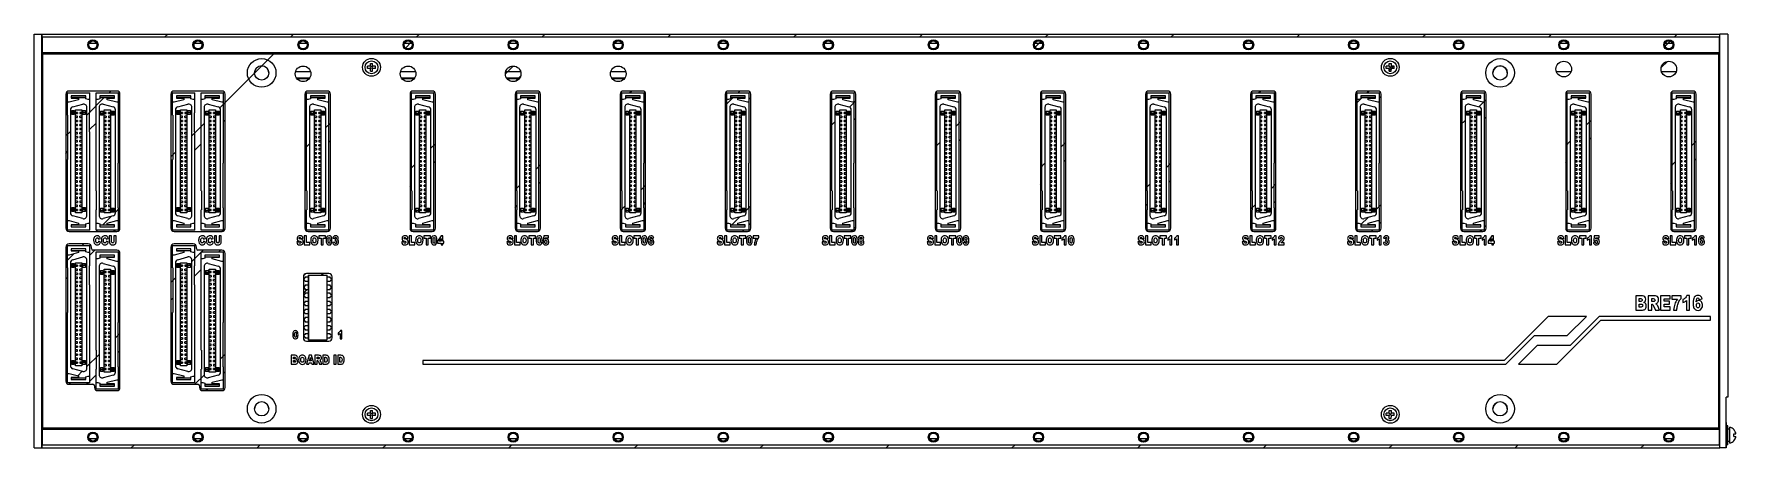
# Model space of a CAD drawing. Header units: inches. Extents: x 0 to 535, y 0 to 130.
import ezdxf

# ---------------------------------------------------------------- set-up
doc = ezdxf.new("R2010")
doc.units = ezdxf.units.IN
doc.header["$LTSCALE"] = 6.05
doc.header["$MEASUREMENT"] = 0
doc.linetypes.add('HIDDEN', pattern=[0.2, 0.1, -0.1])
for name, color, linetype in [('BRE716_PCB_ADXF_CONTINUOUS_LINE', 7, 'CONTINUOUS'), ('BREJ716_4_001_DXF_HIDDEN_LINE', 7, 'CONTINUOUS'), ('BREJ716_4_00DXF_CONTINUOUS_LINE', 7, 'CONTINUOUS'), ('BREJ716_4_01DXF_CONTINUOUS_LINE', 7, 'CONTINUOUS'), ('BSMJ712_4_00DXF_CONTINUOUS_LINE', 7, 'CONTINUOUS'), ('GB9074_8-M2_DXF_CONTINUOUS_LINE', 7, 'CONTINUOUS'), ('GBT819_2-M2_DXF_CONTINUOUS_LINE', 7, 'CONTINUOUS'), ('NONE-67138_DXF_CONTINUOUS_LINE', 7, 'CONTINUOUS'), ('NONE-72470_DXF_CONTINUOUS_LINE', 7, 'CONTINUOUS'), ('NONE-88662_DXF_CONTINUOUS_LINE', 7, 'CONTINUOUS'), ('TE_1734101_5DXF_CONTINUOUS_LINE', 7, 'CONTINUOUS')]:
    doc.layers.add(name, color=color, linetype=linetype)

msp = doc.modelspace()

# ---------------------------------------------------------------- linework, layer by layer
at = {"layer": 'BRE716_PCB_ADXF_CONTINUOUS_LINE', "color": 7, "linetype": 'Continuous'}
for p, q in [((2.7, 114), (2.8, 114.1)), ((2.7, 16), (2.7, 114)), ((82.56, 116), (86.44, 116)), ((115.56, 116), (119.44, 116)), ((148.56, 116), (152.44, 116)), ((181.56, 116), (185.44, 116)), ((529.2, 114.1), (529.3, 114)), ((529.3, 114), (529.3, 16)), ((2.8, 15.9), (2.7, 16)), ((529.3, 16), (529.2, 15.9))]:
    msp.add_line(p, q, dxfattribs=at)
at = {"layer": 'BREJ716_4_001_DXF_HIDDEN_LINE', "color": 8, "linetype": 'HIDDEN'}
for centre in [(18.5, 126.6), (51.5, 126.6), (84.5, 126.6), (117.5, 126.6), (150.5, 126.6), (183.5, 126.6), (216.5, 126.6), (249.5, 126.6), (282.5, 126.6), (315.5, 126.6), (348.5, 126.6), (381.5, 126.6), (414.5, 126.6), (447.5, 126.6), (480.5, 126.6), (513.5, 126.6), (18.5, 3.4), (51.5, 3.4), (84.5, 3.4), (117.5, 3.4), (150.5, 3.4), (183.5, 3.4), (216.5, 3.4), (249.5, 3.4), (282.5, 3.4), (315.5, 3.4), (348.5, 3.4), (381.5, 3.4), (414.5, 3.4), (447.5, 3.4), (480.5, 3.4), (513.5, 3.4)]:
    msp.add_circle(centre, 1.5, dxfattribs=at)
at = {"layer": 'BREJ716_4_00DXF_CONTINUOUS_LINE', "color": 7, "linetype": 'Continuous'}
for p, q in [((2.5, 130), (529.5, 130)), ((2.5, 124), (529.5, 124)), ((2.8, 6.3), (2.8, 123.8)), ((2.8, 123.8), (529.2, 123.8)), ((19.51, 127), (17.49, 127)), ((52.51, 127), (50.49, 127)), ((85.51, 127), (83.49, 127)), ((118.51, 127), (116.49, 127)), ((151.51, 127), (149.49, 127)), ((184.51, 127), (182.49, 127)), ((217.51, 127), (215.49, 127)), ((250.51, 127), (248.49, 127)), ((283.51, 127), (281.49, 127)), ((316.51, 127), (314.49, 127)), ((349.51, 127), (347.49, 127)), ((382.51, 127), (380.49, 127)), ((415.51, 127), (413.49, 127)), ((448.51, 127), (446.49, 127)), ((481.51, 127), (479.49, 127)), ((514.51, 127), (512.49, 127)), ((529.2, 6.3), (529.2, 123.8)), ((2.5, 122), (2.8, 122)), ((2.5, 118.2), (2.8, 118.2)), ((69.29, 118.2), (69.3, 118.2)), ((73.7, 118.2), (73.71, 118.2)), ((82.15, 118.2), (86.85, 118.2)), ((115.15, 118.2), (119.85, 118.2)), ((148.15, 118.2), (152.85, 118.2)), ((181.15, 118.2), (185.85, 118.2)), ((458.29, 118.2), (458.3, 118.2)), ((462.7, 118.2), (462.71, 118.2)), ((478.18, 118.2), (482.82, 118.2)), ((511.18, 118.2), (515.82, 118.2)), ((529.2, 122), (529.5, 122)), ((529.2, 118.2), (529.5, 118.2)), ((2.5, 116.2), (2.8, 116.2)), ((2.5, 113.2), (2.7, 113.2)), ((82.42, 116.2), (86.58, 116.2)), ((115.42, 116.2), (119.58, 116.2)), ((148.42, 116.2), (152.58, 116.2)), ((181.42, 116.2), (185.58, 116.2)), ((529.2, 116.2), (529.5, 116.2)), ((529.3, 113.2), (529.5, 113.2)), ((10, 111.1), (10, 69)), ((26, 112.1), (11, 112.1)), ((27, 69), (27, 111.1)), ((43, 111.1), (43, 69)), ((59, 112.1), (44, 112.1)), ((60, 69), (60, 111.1)), ((85.1, 111.1), (85.1, 69)), ((92.1, 112.1), (86.1, 112.1)), ((93.1, 69), (93.1, 111.1)), ((118.1, 111.1), (118.1, 69)), ((125.1, 112.1), (119.1, 112.1)), ((126.1, 69), (126.1, 111.1)), ((151.1, 111.1), (151.1, 69)), ((158.1, 112.1), (152.1, 112.1)), ((159.1, 69), (159.1, 111.1)), ((184.1, 111.1), (184.1, 69)), ((191.1, 112.1), (185.1, 112.1)), ((192.1, 69), (192.1, 111.1)), ((217.1, 111.1), (217.1, 69)), ((224.1, 112.1), (218.1, 112.1)), ((225.1, 69), (225.1, 111.1)), ((250.1, 111.1), (250.1, 69)), ((257.1, 112.1), (251.1, 112.1)), ((258.1, 69), (258.1, 111.1)), ((283.1, 111.1), (283.1, 69)), ((290.1, 112.1), (284.1, 112.1)), ((291.1, 69), (291.1, 111.1)), ((316.1, 111.1), (316.1, 69)), ((323.1, 112.1), (317.1, 112.1)), ((324.1, 69), (324.1, 111.1)), ((349.1, 111.1), (349.1, 69)), ((356.1, 112.1), (350.1, 112.1)), ((357.1, 69), (357.1, 111.1)), ((382.1, 111.1), (382.1, 69)), ((389.1, 112.1), (383.1, 112.1)), ((390.1, 69), (390.1, 111.1)), ((415.1, 111.1), (415.1, 69)), ((422.1, 112.1), (416.1, 112.1)), ((423.1, 69), (423.1, 111.1)), ((448.1, 111.1), (448.1, 69)), ((455.1, 112.1), (449.1, 112.1)), ((456.1, 69), (456.1, 111.1)), ((481.1, 111.1), (481.1, 69)), ((488.1, 112.1), (482.1, 112.1)), ((489.1, 69), (489.1, 111.1)), ((514.1, 111.1), (514.1, 69)), ((521.1, 112.1), (515.1, 112.1)), ((522.1, 69), (522.1, 111.1)), ((2.7, 91.75), (2.5, 91.75)), ((529.5, 91.75), (529.3, 91.75)), ((11, 68), (26, 68)), ((44, 68), (59, 68)), ((86.1, 68), (92.1, 68)), ((119.1, 68), (125.1, 68)), ((152.1, 68), (158.1, 68)), ((185.1, 68), (191.1, 68)), ((218.1, 68), (224.1, 68)), ((251.1, 68), (257.1, 68)), ((284.1, 68), (290.1, 68)), ((317.1, 68), (323.1, 68)), ((350.1, 68), (356.1, 68)), ((383.1, 68), (389.1, 68)), ((416.1, 68), (422.1, 68)), ((449.1, 68), (455.1, 68)), ((482.1, 68), (488.1, 68)), ((515.1, 68), (521.1, 68)), ((10, 63.1), (10, 21)), ((17, 64.1), (11, 64.1)), ((18, 62.6), (18, 63.1)), ((26, 62.1), (18.5, 62.1)), ((27, 19), (27, 61.1)), ((43, 63.1), (43, 21)), ((50, 64.1), (44, 64.1)), ((51, 62.6), (51, 63.1)), ((59, 62.1), (51.5, 62.1)), ((60, 19), (60, 61.1)), ((84.6, 53.77), (84.6, 34.55)), ((92.6, 54.77), (85.6, 54.77)), ((93.6, 34.55), (93.6, 53.77)), ((2.7, 43.75), (2.5, 43.75)), ((529.5, 43.75), (529.3, 43.75)), ((85.6, 33.55), (92.6, 33.55)), ((2.5, 16.8), (2.7, 16.8)), ((11, 20), (18.5, 20)), ((19, 19.5), (19, 19)), ((20, 18), (26, 18)), ((44, 20), (51.5, 20)), ((52, 19.5), (52, 19)), ((53, 18), (59, 18)), ((529.3, 16.8), (529.5, 16.8)), ((2.5, 13.8), (2.8, 13.8)), ((2.5, 11.8), (2.8, 11.8)), ((69.82, 13.8), (69.87, 13.8)), ((73.13, 13.8), (73.18, 13.8)), ((458.82, 13.8), (458.87, 13.8)), ((462.13, 13.8), (462.18, 13.8)), ((529.2, 13.8), (529.5, 13.8)), ((529.2, 11.8), (529.5, 11.8)), ((2.5, 8), (2.8, 8)), ((2.5, 6), (529.5, 6)), ((2.8, 6.3), (529.2, 6.3)), ((529.2, 8), (529.5, 8)), ((2.5, 0), (529.5, 0)), ((17.49, 3), (19.51, 3)), ((50.49, 3), (52.51, 3)), ((83.49, 3), (85.51, 3)), ((116.49, 3), (118.51, 3)), ((149.49, 3), (151.51, 3)), ((182.49, 3), (184.51, 3)), ((215.49, 3), (217.51, 3)), ((248.49, 3), (250.51, 3)), ((281.49, 3), (283.51, 3)), ((314.49, 3), (316.51, 3)), ((347.49, 3), (349.51, 3)), ((380.49, 3), (382.51, 3)), ((413.49, 3), (415.51, 3)), ((446.49, 3), (448.51, 3)), ((479.49, 3), (481.51, 3)), ((512.49, 3), (514.51, 3))]:
    msp.add_line(p, q, dxfattribs=at)
at = {"layer": 'BREJ716_4_00DXF_CONTINUOUS_LINE', "color": 2, "linetype": 'Continuous'}
for p, q in [((41.11, 129.1), (42.01, 130)), ((80.63, 129.1), (81.53, 130)), ((120.14, 129.1), (121.04, 130)), ((159.65, 129.1), (160.55, 130)), ((199.17, 129.1), (200.07, 130)), ((238.68, 129.1), (239.58, 130)), ((278.19, 129.1), (279.09, 130)), ((317.71, 129.1), (318.61, 130)), ((357.22, 129.1), (358.12, 130)), ((396.73, 129.1), (397.63, 130)), ((436.24, 129.1), (437.14, 130)), ((475.76, 129.1), (476.66, 130)), ((515.27, 129.1), (516.17, 130)), ((35.81, 123.8), (36.01, 124)), ((58.34, 106.81), (75.53, 124)), ((114.84, 123.8), (115.04, 124)), ((116.44, 125.4), (118.7, 127.66)), ((154.35, 123.8), (154.55, 124)), ((193.87, 123.8), (194.07, 124)), ((233.38, 123.8), (233.58, 124)), ((272.89, 123.8), (273.09, 124)), ((312.41, 123.8), (312.61, 124)), ((314.23, 125.63), (316.47, 127.87)), ((351.92, 123.8), (352.12, 124)), ((391.43, 123.8), (391.63, 124)), ((430.94, 123.8), (431.14, 124)), ((470.46, 123.8), (470.66, 124)), ((509.97, 123.8), (510.17, 124)), ((512.07, 125.89), (514.2, 128.03)), ((148.05, 117.5), (150.5, 119.95)), ((425.65, 118.51), (426.33, 119.19)), ((426.36, 119.21), (427.03, 119.88)), ((511.09, 119.46), (513.04, 121.41)), ((151.15, 115.14), (152.86, 116.85)), ((16.58, 104.56), (21.96, 109.94)), ((22.53, 110.52), (22.57, 110.55)), ((23.56, 111.55), (24.11, 112.1)), ((26.5, 109.03), (27, 109.53)), ((184.1, 108.57), (184.6, 109.07)), ((187.08, 111.55), (187.63, 112.1)), ((217.1, 107.52), (219.52, 109.94)), ((220.09, 110.52), (220.13, 110.55)), ((221.13, 111.55), (221.68, 112.1)), ((224.6, 109.56), (225.1, 110.06)), ((256.14, 107.05), (258.1, 109.01)), ((382.1, 109.01), (382.6, 109.51)), ((384.64, 111.55), (385.19, 112.1)), ((415.1, 107.96), (416.77, 109.62)), ((416.8, 109.66), (417.09, 109.94)), ((417.66, 110.52), (417.7, 110.55)), ((418.69, 111.55), (419.24, 112.1)), ((422.6, 109.99), (423.1, 110.49)), ((453.82, 107.16), (455.24, 108.58)), ((455.6, 108.94), (456.1, 109.44)), ((17.45, 99.97), (19.5, 102.03)), ((49.58, 98.05), (53.43, 101.9)), ((59.5, 102.51), (60, 103.01)), ((91.68, 100.64), (93.1, 102.06)), ((217.1, 102.06), (217.6, 102.56)), ((250.1, 101.01), (251.53, 102.43)), ((257.6, 103.05), (258.1, 103.55)), ((289.68, 101.07), (291.1, 102.49)), ((415.1, 102.49), (415.6, 102.99)), ((448.1, 101.44), (449.53, 102.87)), ((455.6, 103.48), (456.1, 103.98)), ((487.68, 101.5), (489.1, 102.93)), ((529.2, 103.52), (529.5, 103.82)), ((10, 97.99), (11.43, 99.41)), ((92.6, 96.1), (93.1, 96.6)), ((290.6, 96.53), (291.1, 97.03)), ((448.1, 95.98), (448.6, 96.48)), ((481.1, 94.93), (482.53, 96.35)), ((488.6, 96.97), (489.1, 97.47)), ((520.68, 94.99), (522.1, 96.42)), ((10, 92.53), (10.55, 93.08)), ((43, 91.47), (44.43, 92.9)), ((50.5, 93.51), (52.5, 95.51)), ((85.1, 94.06), (86.53, 95.49)), ((124.68, 94.12), (126.1, 95.55)), ((250.1, 95.55), (250.6, 96.05)), ((283.1, 94.49), (284.53, 95.92)), ((322.68, 94.56), (324.1, 95.98)), ((521.6, 90.46), (522.1, 90.96)), ((2.5, 90.49), (2.8, 90.79)), ((43, 86.01), (43.5, 86.51)), ((85.1, 88.6), (85.6, 89.1)), ((118.1, 87.55), (119.53, 88.97)), ((125.6, 89.59), (126.1, 90.09)), ((157.68, 87.61), (159.1, 89.03)), ((283.1, 89.03), (283.6, 89.53)), ((316.1, 87.98), (317.53, 89.41)), ((323.6, 90.02), (324.1, 90.52)), ((355.68, 88.04), (357.1, 89.47)), ((481.1, 89.47), (481.6, 89.97)), ((514.1, 88.42), (515.53, 89.84)), ((118.1, 82.09), (118.6, 82.59)), ((151.1, 81.03), (152.53, 82.46)), ((158.55, 83.02), (159.1, 83.57)), ((190.68, 81.1), (192.1, 82.52)), ((316.1, 82.52), (316.6, 83.02)), ((349.1, 81.47), (350.53, 82.89)), ((356.55, 83.45), (357.1, 84.01)), ((388.68, 81.53), (390.1, 82.96)), ((514.1, 82.96), (514.6, 83.46)), ((25.58, 74.05), (27, 75.47)), ((151.1, 75.57), (151.66, 76.13)), ((184.1, 74.52), (185.53, 75.95)), ((191.55, 76.51), (192.1, 77.06)), ((223.68, 74.58), (225.1, 76.01)), ((349.1, 76.01), (349.66, 76.56)), ((382.1, 74.96), (383.53, 76.38)), ((389.55, 76.94), (390.1, 77.49)), ((421.68, 75.02), (423.1, 76.44)), ((21.58, 70.06), (24.23, 72.71)), ((26.5, 69.51), (27, 70.01)), ((184.1, 69.06), (184.6, 69.56)), ((219.15, 70.06), (221.6, 72.51)), ((224.6, 70.05), (225.1, 70.55)), ((382.1, 69.49), (382.6, 69.99)), ((416.8, 70.14), (419.01, 72.35)), ((422.6, 70.48), (423.1, 70.98)), ((455.6, 69.43), (456.1, 69.93)), ((19.53, 68), (19.98, 68.45)), ((20.97, 69.44), (21.01, 69.48)), ((24.99, 68), (25.44, 68.45)), ((59.04, 68), (59.49, 68.45)), ((59.5, 68.46), (60, 68.96)), ((217.39, 68.3), (217.6, 68.51)), ((222.55, 68), (223, 68.45)), ((256.61, 68), (257.06, 68.45)), ((257.6, 68.99), (258.1, 69.49)), ((415.21, 68.55), (415.6, 68.94)), ((420.12, 68), (420.57, 68.45)), ((454.17, 68), (454.62, 68.45)), ((529.2, 64), (529.5, 64.3)), ((10, 58.47), (12.51, 60.98)), ((13.43, 61.9), (13.47, 61.94)), ((14.04, 62.52), (14.08, 62.56)), ((15.08, 63.55), (15.63, 64.1)), ((17.5, 60.51), (19.09, 62.1)), ((49.58, 58.54), (52.5, 61.46)), ((52.59, 61.55), (53.14, 62.1)), ((58.05, 61.55), (58.6, 62.1)), ((10, 53.01), (10.55, 53.57)), ((50.45, 53.94), (52.5, 56)), ((84.66, 54.11), (85.26, 54.71)), ((90.23, 54.22), (90.78, 54.77)), ((2.5, 50.97), (2.8, 51.27)), ((43, 51.96), (44.43, 53.39)), ((84.6, 48.59), (85.72, 49.71)), ((43, 46.5), (43.56, 47.05)), ((25.58, 34.54), (27, 35.96)), ((16.58, 25.54), (20.43, 29.39)), ((26.45, 29.95), (27, 30.5)), ((58.58, 28.02), (60, 29.45)), ((12.48, 21.45), (12.52, 21.48)), ((13.1, 22.06), (13.13, 22.1)), ((13.73, 22.69), (15.12, 24.08)), ((17.5, 21), (19.5, 23)), ((50.55, 20), (53.43, 22.88)), ((59.5, 23.49), (60, 23.99)), ((529.2, 24.49), (529.5, 24.79)), ((11.04, 20), (11.49, 20.45)), ((16.5, 20), (16.95, 20.45)), ((54.01, 18), (54.46, 18.45)), ((2.5, 11.46), (2.8, 11.76)), ((36.45, 5.9), (36.85, 6.3)), ((75.97, 5.9), (76.37, 6.3)), ((115.48, 5.9), (115.88, 6.3)), ((154.99, 5.9), (155.39, 6.3)), ((194.51, 5.9), (194.91, 6.3)), ((234.02, 5.9), (234.42, 6.3)), ((273.53, 5.9), (273.93, 6.3)), ((313.04, 5.9), (313.44, 6.3)), ((352.56, 5.9), (352.96, 6.3)), ((392.07, 5.9), (392.47, 6.3)), ((431.58, 5.9), (431.98, 6.3)), ((471.1, 5.9), (471.5, 6.3)), ((510.61, 5.9), (511.01, 6.3)), ((30.55, 0), (31.45, 0.9)), ((70.07, 0), (70.97, 0.9)), ((109.58, 0), (110.48, 0.9)), ((149.09, 0), (149.99, 0.9)), ((150.97, 1.87), (152.03, 2.94)), ((188.61, 0), (189.51, 0.9)), ((228.12, 0), (229.02, 0.9)), ((267.63, 0), (268.53, 0.9)), ((307.14, 0), (308.04, 0.9)), ((346.66, 0), (347.56, 0.9)), ((348.46, 1.81), (350.08, 3.42)), ((386.17, 0), (387.07, 0.9)), ((425.68, 0), (426.58, 0.9)), ((465.2, 0), (466.1, 0.9)), ((504.71, 0), (505.61, 0.9))]:
    msp.add_line(p, q, dxfattribs=at)
at = {"layer": 'BREJ716_4_00DXF_CONTINUOUS_LINE', "color": 4, "linetype": 'Continuous'}
for p, q in [((20.25, 65.61), (20.86, 65.78)), ((20.88, 64.72), (20.27, 64.95)), ((22.68, 65.61), (23.29, 65.78)), ((23.31, 64.72), (22.71, 64.95)), ((23.65, 66.6), (23.65, 64.93)), ((24.34, 66.6), (23.65, 66.6)), ((24.34, 64.89), (24.34, 66.6)), ((25.11, 66.6), (25.11, 64.89)), ((25.8, 66.6), (25.11, 66.6)), ((25.8, 64.93), (25.8, 66.6)), ((53.25, 65.61), (53.86, 65.78)), ((53.88, 64.72), (53.27, 64.95)), ((55.68, 65.61), (56.29, 65.78)), ((56.31, 64.72), (55.71, 64.95)), ((56.65, 66.6), (56.65, 64.93)), ((57.34, 66.6), (56.65, 66.6)), ((57.34, 64.89), (57.34, 66.6)), ((58.11, 66.6), (58.11, 64.89)), ((58.8, 66.6), (58.11, 66.6)), ((58.8, 64.93), (58.8, 66.6)), ((83.18, 64.78), (82.52, 64.73)), ((83.83, 65.77), (84.48, 65.81)), ((84.9, 66.6), (84.9, 63.8)), ((85.6, 66.6), (84.9, 66.6)), ((85.6, 64.49), (85.6, 66.6)), ((86.68, 64.49), (85.6, 64.49)), ((86.68, 63.8), (86.68, 64.49)), ((89.44, 66.6), (89.44, 65.91)), ((91.54, 66.6), (89.44, 66.6)), ((89.44, 65.91), (90.15, 65.91)), ((90.15, 65.91), (90.15, 63.8)), ((90.84, 63.8), (90.84, 65.91)), ((90.84, 65.91), (91.54, 65.91)), ((91.54, 65.91), (91.54, 66.6)), ((94.45, 64.64), (93.83, 64.54)), ((93.86, 65.92), (94.45, 65.79)), ((94.58, 65.56), (94.55, 65.01)), ((94.66, 65.56), (94.58, 65.56)), ((116.15, 64.78), (115.49, 64.73)), ((116.8, 65.77), (117.45, 65.81)), ((117.87, 66.6), (117.87, 63.8)), ((118.57, 66.6), (117.87, 66.6)), ((118.57, 64.49), (118.57, 66.6)), ((119.65, 64.49), (118.57, 64.49)), ((119.65, 63.8), (119.65, 64.49)), ((122.41, 66.6), (122.41, 65.91)), ((124.51, 66.6), (122.41, 66.6)), ((122.41, 65.91), (123.12, 65.91)), ((123.12, 65.91), (123.12, 63.8)), ((123.81, 63.8), (123.81, 65.91)), ((123.81, 65.91), (124.51, 65.91)), ((124.51, 65.91), (124.51, 66.6)), ((127.88, 66.65), (126.75, 64.96)), ((126.75, 64.96), (126.75, 64.32)), ((126.75, 64.32), (127.88, 64.32)), ((127.28, 64.93), (127.88, 65.81)), ((127.88, 64.93), (127.28, 64.93)), ((128.43, 66.65), (127.88, 66.65)), ((127.88, 65.81), (127.88, 64.93)), ((127.88, 64.32), (127.88, 63.8)), ((128.43, 64.93), (128.43, 66.65)), ((128.71, 64.93), (128.43, 64.93)), ((128.43, 63.8), (128.43, 64.32)), ((128.43, 64.32), (128.71, 64.32)), ((128.71, 64.32), (128.71, 64.93)), ((149.18, 64.78), (148.52, 64.73)), ((149.83, 65.77), (150.48, 65.81)), ((150.9, 66.6), (150.9, 63.8)), ((151.59, 66.6), (150.9, 66.6)), ((151.59, 64.49), (151.59, 66.6)), ((152.67, 64.49), (151.59, 64.49)), ((152.67, 63.8), (152.67, 64.49)), ((155.44, 66.6), (155.44, 65.91)), ((157.54, 66.6), (155.44, 66.6)), ((155.44, 65.91), (156.14, 65.91)), ((156.14, 65.91), (156.14, 63.8)), ((156.84, 63.8), (156.84, 65.91)), ((156.84, 65.91), (157.54, 65.91)), ((157.54, 65.91), (157.54, 66.6)), ((160.45, 64.61), (159.82, 64.53)), ((160.09, 66.6), (159.9, 65.09)), ((159.9, 65.09), (160.43, 65)), ((161.57, 66.6), (160.09, 66.6)), ((160.52, 65.56), (160.57, 65.98)), ((160.57, 65.98), (161.57, 65.98)), ((161.57, 65.98), (161.57, 66.6)), ((182.17, 64.78), (181.52, 64.73)), ((182.82, 65.77), (183.47, 65.81)), ((183.9, 66.6), (183.9, 63.8)), ((184.59, 66.6), (183.9, 66.6)), ((184.59, 64.49), (184.59, 66.6)), ((185.67, 64.49), (184.59, 64.49)), ((185.67, 63.8), (185.67, 64.49)), ((188.43, 66.6), (188.43, 65.91)), ((190.54, 66.6), (188.43, 66.6)), ((188.43, 65.91), (189.14, 65.91)), ((189.14, 65.91), (189.14, 63.8)), ((189.83, 63.8), (189.83, 65.91)), ((189.83, 65.91), (190.54, 65.91)), ((190.54, 65.91), (190.54, 66.6)), ((194.02, 65.87), (194.64, 65.97)), ((215.18, 64.78), (214.53, 64.73)), ((215.83, 65.77), (216.48, 65.81)), ((216.91, 66.6), (216.91, 63.8)), ((217.6, 66.6), (216.91, 66.6)), ((217.6, 64.49), (217.6, 66.6)), ((218.68, 64.49), (217.6, 64.49)), ((218.68, 63.8), (218.68, 64.49)), ((221.44, 66.6), (221.44, 65.91)), ((223.55, 66.6), (221.44, 66.6)), ((221.44, 65.91), (222.15, 65.91)), ((222.15, 65.91), (222.15, 63.8)), ((222.84, 63.8), (222.84, 65.91)), ((222.84, 65.91), (223.55, 65.91)), ((223.55, 65.91), (223.55, 66.6)), ((225.86, 66.6), (225.86, 65.94)), ((227.67, 66.6), (225.86, 66.6)), ((225.86, 65.94), (226.96, 65.94)), ((227.67, 66.07), (227.67, 66.6)), ((248.18, 64.78), (247.52, 64.73)), ((248.83, 65.77), (249.48, 65.81)), ((249.9, 66.6), (249.9, 63.8)), ((250.6, 66.6), (249.9, 66.6)), ((250.6, 64.49), (250.6, 66.6)), ((251.68, 64.49), (250.6, 64.49)), ((251.68, 63.8), (251.68, 64.49)), ((254.44, 66.6), (254.44, 65.91)), ((256.55, 66.6), (254.44, 66.6)), ((254.44, 65.91), (255.15, 65.91)), ((255.15, 65.91), (255.15, 63.8)), ((255.84, 63.8), (255.84, 65.91)), ((255.84, 65.91), (256.55, 65.91)), ((256.55, 65.91), (256.55, 66.6)), ((281.19, 64.78), (280.53, 64.73)), ((281.83, 65.77), (282.49, 65.81)), ((283.6, 66.6), (282.91, 66.6)), ((282.91, 66.6), (282.91, 63.8)), ((283.6, 64.49), (283.6, 66.6)), ((284.68, 64.49), (283.6, 64.49)), ((284.68, 63.8), (284.68, 64.49)), ((289.55, 66.6), (287.44, 66.6)), ((287.44, 66.6), (287.44, 65.91)), ((287.44, 65.91), (288.15, 65.91)), ((288.15, 65.91), (288.15, 63.8)), ((288.84, 65.91), (289.55, 65.91)), ((288.84, 63.8), (288.84, 65.91)), ((289.55, 65.91), (289.55, 66.6)), ((292.49, 64.53), (291.87, 64.43)), ((314.18, 64.78), (313.52, 64.73)), ((314.83, 65.77), (315.48, 65.81)), ((316.6, 66.6), (315.9, 66.6)), ((315.9, 66.6), (315.9, 63.8)), ((316.6, 64.49), (316.6, 66.6)), ((317.68, 64.49), (316.6, 64.49)), ((317.68, 63.8), (317.68, 64.49)), ((322.55, 66.6), (320.44, 66.6)), ((320.44, 66.6), (320.44, 65.91)), ((320.44, 65.91), (321.15, 65.91)), ((321.15, 65.91), (321.15, 63.8)), ((321.84, 65.91), (322.55, 65.91)), ((321.84, 63.8), (321.84, 65.91)), ((322.55, 65.91), (322.55, 66.6)), ((322.88, 65.9), (322.88, 65.26)), ((323.54, 65.67), (323.54, 63.8)), ((324.17, 66.65), (323.65, 66.65)), ((324.17, 63.8), (324.17, 66.65)), ((347.39, 64.78), (346.73, 64.73)), ((348.04, 65.77), (348.69, 65.81)), ((349.81, 66.6), (349.12, 66.6)), ((349.12, 66.6), (349.12, 63.8)), ((349.81, 64.49), (349.81, 66.6)), ((350.89, 64.49), (349.81, 64.49)), ((350.89, 63.8), (350.89, 64.49)), ((355.76, 66.6), (353.65, 66.6)), ((353.65, 66.6), (353.65, 65.91)), ((353.65, 65.91), (354.36, 65.91)), ((354.36, 65.91), (354.36, 63.8)), ((355.05, 65.91), (355.76, 65.91)), ((355.05, 63.8), (355.05, 65.91)), ((355.76, 65.91), (355.76, 66.6)), ((356.09, 65.9), (356.09, 65.26)), ((356.75, 65.67), (356.75, 63.8)), ((357.38, 66.65), (356.86, 66.65)), ((357.38, 63.8), (357.38, 66.65)), ((358.18, 65.9), (358.18, 65.26)), ((358.84, 65.67), (358.84, 63.8)), ((359.47, 66.65), (358.95, 66.65)), ((359.47, 63.8), (359.47, 66.65)), ((380.19, 64.78), (379.53, 64.73)), ((380.84, 65.77), (381.49, 65.81)), ((382.6, 66.6), (381.91, 66.6)), ((381.91, 66.6), (381.91, 63.8)), ((382.6, 64.49), (382.6, 66.6)), ((383.68, 64.49), (382.6, 64.49)), ((383.68, 63.8), (383.68, 64.49)), ((388.55, 66.6), (386.45, 66.6)), ((386.45, 66.6), (386.45, 65.91)), ((386.45, 65.91), (387.15, 65.91)), ((387.15, 65.91), (387.15, 63.8)), ((387.84, 65.91), (388.55, 65.91)), ((387.84, 63.8), (387.84, 65.91)), ((388.55, 65.91), (388.55, 66.6)), ((388.89, 65.9), (388.89, 65.26)), ((389.54, 65.67), (389.54, 63.8)), ((390.17, 66.65), (389.66, 66.65)), ((390.17, 63.8), (390.17, 66.65)), ((390.85, 65.75), (391.47, 65.69)), ((391.7, 64.43), (391.85, 64.6)), ((392.67, 64.43), (391.7, 64.43)), ((391.85, 64.6), (392.1, 64.83)), ((392.67, 63.8), (392.67, 64.43)), ((413.18, 64.78), (412.52, 64.73)), ((413.83, 65.77), (414.48, 65.81)), ((415.6, 66.6), (414.9, 66.6)), ((414.9, 66.6), (414.9, 63.8)), ((415.6, 64.49), (415.6, 66.6)), ((416.68, 64.49), (415.6, 64.49)), ((416.68, 63.8), (416.68, 64.49)), ((421.54, 66.6), (419.44, 66.6)), ((419.44, 66.6), (419.44, 65.91)), ((419.44, 65.91), (420.15, 65.91)), ((420.15, 65.91), (420.15, 63.8)), ((420.84, 65.91), (421.54, 65.91)), ((420.84, 63.8), (420.84, 65.91)), ((421.54, 65.91), (421.54, 66.6)), ((421.88, 65.9), (421.88, 65.26)), ((422.54, 65.67), (422.54, 63.8)), ((423.17, 66.65), (422.65, 66.65)), ((423.17, 63.8), (423.17, 66.65)), ((424.45, 64.64), (423.83, 64.54)), ((423.86, 65.92), (424.45, 65.79)), ((424.58, 65.56), (424.55, 65.01)), ((424.66, 65.56), (424.58, 65.56)), ((446.15, 64.78), (445.49, 64.73)), ((446.8, 65.77), (447.45, 65.81)), ((448.57, 66.6), (447.87, 66.6)), ((447.87, 66.6), (447.87, 63.8)), ((448.57, 64.49), (448.57, 66.6)), ((449.65, 64.49), (448.57, 64.49)), ((449.65, 63.8), (449.65, 64.49)), ((454.51, 66.6), (452.41, 66.6)), ((452.41, 66.6), (452.41, 65.91)), ((452.41, 65.91), (453.12, 65.91)), ((453.12, 65.91), (453.12, 63.8)), ((453.81, 65.91), (454.51, 65.91)), ((453.81, 63.8), (453.81, 65.91)), ((454.51, 65.91), (454.51, 66.6)), ((454.85, 65.9), (454.85, 65.26)), ((455.51, 65.67), (455.51, 63.8)), ((456.14, 66.65), (455.62, 66.65)), ((456.14, 63.8), (456.14, 66.65)), ((457.88, 66.65), (456.75, 64.96)), ((456.75, 64.96), (456.75, 64.32)), ((456.75, 64.32), (457.88, 64.32)), ((457.28, 64.93), (457.88, 65.81)), ((457.88, 64.93), (457.28, 64.93)), ((458.43, 66.65), (457.88, 66.65)), ((457.88, 65.81), (457.88, 64.93)), ((457.88, 64.32), (457.88, 63.8)), ((458.43, 64.93), (458.43, 66.65)), ((458.71, 64.93), (458.43, 64.93)), ((458.43, 64.32), (458.71, 64.32)), ((458.43, 63.8), (458.43, 64.32)), ((458.71, 64.32), (458.71, 64.93)), ((479.18, 64.78), (478.52, 64.73)), ((479.83, 65.77), (480.48, 65.81)), ((481.59, 66.6), (480.9, 66.6)), ((480.9, 66.6), (480.9, 63.8)), ((481.59, 64.49), (481.59, 66.6)), ((482.67, 64.49), (481.59, 64.49)), ((482.67, 63.8), (482.67, 64.49)), ((487.54, 66.6), (485.44, 66.6)), ((485.44, 66.6), (485.44, 65.91)), ((485.44, 65.91), (486.14, 65.91)), ((486.14, 65.91), (486.14, 63.8)), ((486.84, 65.91), (487.54, 65.91)), ((486.84, 63.8), (486.84, 65.91)), ((487.54, 65.91), (487.54, 66.6)), ((487.88, 65.9), (487.88, 65.26)), ((488.54, 65.67), (488.54, 63.8)), ((489.17, 66.65), (488.65, 66.65)), ((489.17, 63.8), (489.17, 66.65)), ((490.45, 64.61), (489.82, 64.53)), ((490.09, 66.6), (489.9, 65.09)), ((489.9, 65.09), (490.43, 65)), ((491.57, 66.6), (490.09, 66.6)), ((490.52, 65.56), (490.57, 65.98)), ((490.57, 65.98), (491.57, 65.98)), ((491.57, 65.98), (491.57, 66.6)), ((512.17, 64.78), (511.52, 64.73)), ((512.82, 65.77), (513.47, 65.81)), ((514.59, 66.6), (513.9, 66.6)), ((513.9, 66.6), (513.9, 63.8)), ((514.59, 64.49), (514.59, 66.6)), ((515.67, 64.49), (514.59, 64.49)), ((515.67, 63.8), (515.67, 64.49)), ((520.54, 66.6), (518.43, 66.6)), ((518.43, 66.6), (518.43, 65.91)), ((518.43, 65.91), (519.14, 65.91)), ((519.14, 65.91), (519.14, 63.8)), ((519.83, 65.91), (520.54, 65.91)), ((519.83, 63.8), (519.83, 65.91)), ((520.54, 65.91), (520.54, 66.6)), ((520.88, 65.9), (520.88, 65.26)), ((521.53, 65.67), (521.53, 63.8)), ((522.16, 66.65), (521.64, 66.65)), ((522.16, 63.8), (522.16, 66.65)), ((524.02, 65.87), (524.64, 65.97)), ((84.9, 63.8), (86.68, 63.8)), ((90.15, 63.8), (90.84, 63.8)), ((117.87, 63.8), (119.65, 63.8)), ((123.12, 63.8), (123.81, 63.8)), ((127.88, 63.8), (128.43, 63.8)), ((150.9, 63.8), (152.67, 63.8)), ((156.14, 63.8), (156.84, 63.8)), ((183.9, 63.8), (185.67, 63.8)), ((189.14, 63.8), (189.83, 63.8)), ((216.91, 63.8), (218.68, 63.8)), ((222.15, 63.8), (222.84, 63.8)), ((226.23, 63.8), (226.86, 63.8)), ((249.9, 63.8), (251.68, 63.8)), ((255.15, 63.8), (255.84, 63.8)), ((282.91, 63.8), (284.68, 63.8)), ((288.15, 63.8), (288.84, 63.8)), ((315.9, 63.8), (317.68, 63.8)), ((321.15, 63.8), (321.84, 63.8)), ((323.54, 63.8), (324.17, 63.8)), ((349.12, 63.8), (350.89, 63.8)), ((354.36, 63.8), (355.05, 63.8)), ((356.75, 63.8), (357.38, 63.8)), ((358.84, 63.8), (359.47, 63.8)), ((381.91, 63.8), (383.68, 63.8)), ((387.15, 63.8), (387.84, 63.8)), ((389.54, 63.8), (390.17, 63.8)), ((390.8, 63.8), (392.67, 63.8)), ((414.9, 63.8), (416.68, 63.8)), ((420.15, 63.8), (420.84, 63.8)), ((422.54, 63.8), (423.17, 63.8)), ((447.87, 63.8), (449.65, 63.8)), ((453.12, 63.8), (453.81, 63.8)), ((455.51, 63.8), (456.14, 63.8)), ((457.88, 63.8), (458.43, 63.8)), ((480.9, 63.8), (482.67, 63.8)), ((486.14, 63.8), (486.84, 63.8)), ((488.54, 63.8), (489.17, 63.8)), ((513.9, 63.8), (515.67, 63.8)), ((519.14, 63.8), (519.83, 63.8)), ((521.53, 63.8), (522.16, 63.8)), ((505.18, 47.8), (503.1, 47.8)), ((503.1, 47.8), (503.1, 43.3)), ((503.1, 43.3), (505.02, 43.3)), ((504.22, 46.89), (504.71, 46.89)), ((504.22, 46.03), (504.22, 46.89)), ((504.71, 46.03), (504.22, 46.03)), ((504.22, 45.18), (504.79, 45.18)), ((504.22, 44.27), (504.22, 45.18)), ((504.79, 44.27), (504.22, 44.27)), ((508.88, 47.8), (507.02, 47.8)), ((507.02, 47.8), (507.02, 43.3)), ((507.02, 43.3), (508.14, 43.3)), ((508.14, 46.89), (508.63, 46.89)), ((508.14, 45.98), (508.14, 46.89)), ((508.61, 45.98), (508.14, 45.98)), ((508.14, 45.13), (508.24, 45.13)), ((508.14, 43.3), (508.14, 45.13)), ((508.71, 44.68), (509.31, 43.3)), ((509.31, 43.3), (510.57, 43.3)), ((510.57, 43.3), (510.02, 44.6)), ((513.9, 47.8), (510.92, 47.8)), ((510.92, 47.8), (510.92, 43.3)), ((510.92, 43.3), (513.95, 43.3)), ((512.03, 46.84), (513.9, 46.84)), ((512.03, 46.12), (512.03, 46.84)), ((513.76, 46.12), (512.03, 46.12)), ((512.03, 45.21), (513.76, 45.21)), ((512.03, 44.32), (512.03, 45.21)), ((513.95, 44.32), (512.03, 44.32)), ((513.76, 45.21), (513.76, 46.12)), ((513.9, 46.84), (513.9, 47.8)), ((513.95, 43.3), (513.95, 44.32)), ((517.33, 47.8), (514.41, 47.8)), ((514.41, 47.8), (514.41, 46.74)), ((514.41, 46.74), (516.19, 46.74)), ((515.01, 43.3), (516.01, 43.3)), ((517.33, 46.96), (517.33, 47.8)), ((517.95, 46.67), (517.95, 45.65)), ((519, 46.3), (519, 43.3)), ((519, 43.3), (520.01, 43.3)), ((520.01, 47.88), (519.18, 47.88)), ((520.01, 43.3), (520.01, 47.88)), ((523, 46.63), (524, 46.79)), ((475.6, 41.3), (461.8, 27.5)), ((487.6, 41.3), (475.6, 41.3)), ((478.3, 26.3), (492.1, 40.1)), ((481.6, 35.3), (487.6, 41.3)), ((482.6, 32.3), (491.6, 41.3)), ((526.6, 41.3), (491.6, 41.3)), ((492.1, 40.1), (526.6, 40.1)), ((526.6, 40.1), (526.6, 41.3)), ((95.53, 36.17), (95.53, 35.6)), ((96.11, 35.97), (96.11, 34.3)), ((96.11, 34.3), (96.67, 34.3)), ((96.67, 36.84), (96.21, 36.84)), ((96.67, 34.3), (96.67, 36.84)), ((462.3, 26.3), (471.3, 35.3)), ((466.3, 26.3), (472.3, 32.3)), ((471.3, 35.3), (481.6, 35.3)), ((472.3, 32.3), (482.6, 32.3)), ((80.76, 29.1), (80.76, 26.3)), ((82.06, 29.1), (80.76, 29.1)), ((81.46, 28), (81.46, 28.53)), ((81.46, 28.53), (81.77, 28.53)), ((81.76, 28), (81.46, 28)), ((81.46, 26.9), (81.46, 27.47)), ((81.46, 27.47), (81.81, 27.47)), ((81.81, 26.9), (81.46, 26.9)), ((86.42, 29.1), (85.58, 26.3)), ((86.28, 26.3), (86.39, 26.76)), ((86.39, 26.76), (87.18, 26.76)), ((87.17, 29.1), (86.42, 29.1)), ((86.54, 27.37), (86.79, 28.37)), ((87.04, 27.37), (86.54, 27.37)), ((86.79, 28.37), (87.04, 27.37)), ((88.02, 26.3), (87.17, 29.1)), ((87.18, 26.76), (87.29, 26.3)), ((88.25, 29.1), (88.25, 26.3)), ((89.4, 29.1), (88.25, 29.1)), ((88.94, 27.97), (88.94, 28.53)), ((88.94, 28.53), (89.25, 28.53)), ((89.23, 27.97), (88.94, 27.97)), ((88.94, 26.3), (88.94, 27.44)), ((88.94, 27.44), (89, 27.44)), ((89.3, 27.16), (89.67, 26.3)), ((90.45, 26.3), (90.11, 27.11)), ((90.68, 29.1), (90.68, 26.3)), ((91.71, 29.1), (90.68, 29.1)), ((91.37, 26.94), (91.37, 28.47)), ((91.37, 28.47), (91.54, 28.47)), ((91.54, 26.94), (91.37, 26.94)), ((94.18, 29.1), (94.18, 26.3)), ((94.87, 29.1), (94.18, 29.1)), ((94.87, 26.3), (94.87, 29.1)), ((95.38, 29.1), (95.38, 26.3)), ((96.4, 29.1), (95.38, 29.1)), ((96.07, 26.94), (96.07, 28.47)), ((96.07, 28.47), (96.24, 28.47)), ((96.24, 26.94), (96.07, 26.94)), ((122.1, 27.5), (122.1, 26.3)), ((461.8, 27.5), (122.1, 27.5)), ((80.76, 26.3), (81.96, 26.3)), ((85.58, 26.3), (86.28, 26.3)), ((87.29, 26.3), (88.02, 26.3)), ((88.25, 26.3), (88.94, 26.3)), ((89.67, 26.3), (90.45, 26.3)), ((90.68, 26.3), (91.71, 26.3)), ((94.18, 26.3), (94.87, 26.3)), ((95.38, 26.3), (96.4, 26.3)), ((122.1, 26.3), (462.3, 26.3)), ((466.3, 26.3), (478.3, 26.3))]:
    msp.add_line(p, q, dxfattribs=at)
at = {"layer": 'BREJ716_4_00DXF_CONTINUOUS_LINE', "color": 7, "linetype": 'Continuous'}
for centre, radius in [((18.5, 126.6), 1.25), ((51.5, 126.6), 1.25), ((84.5, 126.6), 1.25), ((117.5, 126.6), 1.25), ((150.5, 126.6), 1.25), ((183.5, 126.6), 1.25), ((216.5, 126.6), 1.25), ((249.5, 126.6), 1.25), ((282.5, 126.6), 1.25), ((315.5, 126.6), 1.25), ((348.5, 126.6), 1.25), ((381.5, 126.6), 1.25), ((414.5, 126.6), 1.25), ((447.5, 126.6), 1.25), ((480.5, 126.6), 1.25), ((513.5, 126.6), 1.25), ((71.5, 117.8), 4.5), ((71.5, 117.8), 2.25), ((84.5, 117.5), 2.45), ((106, 119.55), 2.8), ((117.5, 117.5), 2.45), ((150.5, 117.5), 2.45), ((183.5, 117.5), 2.45), ((426, 119.55), 2.8), ((460.5, 117.8), 4.5), ((460.5, 117.8), 2.25), ((480.5, 119), 2.45), ((513.5, 119), 2.45), ((71.5, 12.3), 4.5), ((460.5, 12.3), 4.5), ((71.5, 12.3), 2.25), ((106, 10.55), 2.8), ((426, 10.55), 2.8), ((460.5, 12.3), 2.25), ((18.5, 3.4), 1.25), ((51.5, 3.4), 1.25), ((84.5, 3.4), 1.25), ((117.5, 3.4), 1.25), ((150.5, 3.4), 1.25), ((183.5, 3.4), 1.25), ((216.5, 3.4), 1.25), ((249.5, 3.4), 1.25), ((282.5, 3.4), 1.25), ((315.5, 3.4), 1.25), ((348.5, 3.4), 1.25), ((381.5, 3.4), 1.25), ((414.5, 3.4), 1.25), ((447.5, 3.4), 1.25), ((480.5, 3.4), 1.25), ((513.5, 3.4), 1.25)]:
    msp.add_circle(centre, radius, dxfattribs=at)
for centre, radius, start, end in [((17.49, 125.38), 1.62, 90.0058, 96.3974), ((19.51, 125.38), 1.62, 83.6022, 89.9946), ((50.49, 125.38), 1.62, 90.0058, 96.3974), ((52.51, 125.38), 1.62, 83.6022, 89.9946), ((83.49, 125.38), 1.62, 90.0058, 96.3974), ((85.51, 125.38), 1.62, 83.6022, 89.9946), ((116.49, 125.38), 1.62, 90.0058, 96.3974), ((118.51, 125.38), 1.62, 83.6022, 89.9946), ((149.49, 125.38), 1.62, 90.0058, 96.3974), ((151.51, 125.38), 1.62, 83.6022, 89.9946), ((182.49, 125.38), 1.62, 90.0058, 96.3974), ((184.51, 125.38), 1.62, 83.6022, 89.9946), ((215.49, 125.38), 1.62, 90.0058, 96.3974), ((217.51, 125.38), 1.62, 83.6022, 89.9946), ((248.49, 125.38), 1.62, 90.0058, 96.3974), ((250.51, 125.38), 1.62, 83.6022, 89.9946), ((281.49, 125.38), 1.62, 90.0058, 96.3974), ((283.51, 125.38), 1.62, 83.6022, 89.9946), ((314.49, 125.38), 1.62, 90.0058, 96.3974), ((316.51, 125.38), 1.62, 83.6022, 89.9946), ((347.49, 125.38), 1.62, 90.0058, 96.3974), ((349.51, 125.38), 1.62, 83.6022, 89.9946), ((380.49, 125.38), 1.62, 90.0058, 96.3974), ((382.51, 125.38), 1.62, 83.6022, 89.9946), ((413.49, 125.38), 1.62, 90.0058, 96.3974), ((415.51, 125.38), 1.62, 83.6022, 89.9946), ((446.49, 125.38), 1.62, 90.0058, 96.3974), ((448.51, 125.38), 1.62, 83.6022, 89.9946), ((479.49, 125.38), 1.62, 90.0058, 96.3974), ((481.51, 125.38), 1.62, 83.6022, 89.9946), ((512.49, 125.38), 1.62, 90.0058, 96.3974), ((514.51, 125.38), 1.62, 83.6022, 89.9946), ((71.5, 117.75), 2.25, 0.634, 179.366), ((460.5, 117.75), 2.25, 0.634, 179.366), ((11, 111.1), 1, 90, 180), ((26, 111.1), 1, 0, 90), ((44, 111.1), 1, 90, 180), ((59, 111.1), 1, 0, 90), ((86.1, 111.1), 1, 90, 180), ((92.1, 111.1), 1, 0, 90), ((119.1, 111.1), 1, 90, 180), ((125.1, 111.1), 1, 0, 90), ((152.1, 111.1), 1, 90, 180), ((158.1, 111.1), 1, 0, 90), ((185.1, 111.1), 1, 90, 180), ((191.1, 111.1), 1, 0, 90), ((218.1, 111.1), 1, 90, 180), ((224.1, 111.1), 1, 0, 90), ((251.1, 111.1), 1, 90, 180), ((257.1, 111.1), 1, 0, 90), ((284.1, 111.1), 1, 90, 180), ((290.1, 111.1), 1, 0, 90), ((317.1, 111.1), 1, 90, 180), ((323.1, 111.1), 1, 0, 90), ((350.1, 111.1), 1, 90, 180), ((356.1, 111.1), 1, 0, 90), ((383.1, 111.1), 1, 90, 180), ((389.1, 111.1), 1, 0, 90), ((416.1, 111.1), 1, 90, 180), ((422.1, 111.1), 1, 0, 90), ((449.1, 111.1), 1, 90, 180), ((455.1, 111.1), 1, 0, 90), ((482.1, 111.1), 1, 90, 180), ((488.1, 111.1), 1, 0, 90), ((515.1, 111.1), 1, 90, 180), ((521.1, 111.1), 1, 0, 90), ((11, 69), 1, 180, 270), ((26, 69), 1, 270, 0), ((44, 69), 1, 180, 270), ((59, 69), 1, 270, 0), ((86.1, 69), 1, 180, 270), ((92.1, 69), 1, 270, 0), ((119.1, 69), 1, 180, 270), ((125.1, 69), 1, 270, 0), ((152.1, 69), 1, 180, 270), ((158.1, 69), 1, 270, 0), ((185.1, 69), 1, 180, 270), ((191.1, 69), 1, 270, 0), ((218.1, 69), 1, 180, 270), ((224.1, 69), 1, 270, 0), ((251.1, 69), 1, 180, 270), ((257.1, 69), 1, 270, 0), ((284.1, 69), 1, 180, 270), ((290.1, 69), 1, 270, 0), ((317.1, 69), 1, 180, 270), ((323.1, 69), 1, 270, 0), ((350.1, 69), 1, 180, 270), ((356.1, 69), 1, 270, 0), ((383.1, 69), 1, 180, 270), ((389.1, 69), 1, 270, 0), ((416.1, 69), 1, 180, 270), ((422.1, 69), 1, 270, 0), ((449.1, 69), 1, 180, 270), ((455.1, 69), 1, 270, 0), ((482.1, 69), 1, 180, 270), ((488.1, 69), 1, 270, 0), ((515.1, 69), 1, 180, 270), ((521.1, 69), 1, 270, 0), ((11, 63.1), 1, 90, 180), ((17, 63.1), 1, 0, 90), ((18.5, 62.6), 0.5, 180, 270), ((26, 61.1), 1, 0, 90), ((44, 63.1), 1, 90, 180), ((50, 63.1), 1, 0, 90), ((51.5, 62.6), 0.5, 180, 270), ((59, 61.1), 1, 0, 90), ((85.6, 53.77), 1, 90, 180), ((92.6, 53.77), 1, 0, 90), ((85.6, 34.55), 1, 180, 270), ((92.6, 34.55), 1, 270, 0), ((11, 21), 1, 180, 270), ((18.5, 19.5), 0.5, 0, 90), ((20, 19), 1, 180, 270), ((26, 19), 1, 270, 0), ((44, 21), 1, 180, 270), ((51.5, 19.5), 0.5, 0, 90), ((53, 19), 1, 180, 270), ((59, 19), 1, 270, 0), ((71.5, 12.25), 2.25, 0.6339, 179.3661), ((460.5, 12.25), 2.25, 0.6339, 179.3661), ((17.49, 4.62), 1.62, 263.6022, 269.9946), ((19.51, 4.62), 1.62, 270.0058, 276.3974), ((50.49, 4.62), 1.62, 263.6022, 269.9946), ((52.51, 4.62), 1.62, 270.0058, 276.3974), ((83.49, 4.62), 1.62, 263.6022, 269.9946), ((85.51, 4.62), 1.62, 270.0058, 276.3974), ((116.49, 4.62), 1.62, 263.6022, 269.9946), ((118.51, 4.62), 1.62, 270.0058, 276.3974), ((149.49, 4.62), 1.62, 263.6022, 269.9946), ((151.51, 4.62), 1.62, 270.0058, 276.3974), ((182.49, 4.62), 1.62, 263.6022, 269.9946), ((184.51, 4.62), 1.62, 270.0058, 276.3974), ((215.49, 4.62), 1.62, 263.6022, 269.9946), ((217.51, 4.62), 1.62, 270.0058, 276.3974), ((248.49, 4.62), 1.62, 263.6022, 269.9946), ((250.51, 4.62), 1.62, 270.0058, 276.3974), ((281.49, 4.62), 1.62, 263.6022, 269.9946), ((283.51, 4.62), 1.62, 270.0058, 276.3974), ((314.49, 4.62), 1.62, 263.6022, 269.9946), ((316.51, 4.62), 1.62, 270.0058, 276.3974), ((347.49, 4.62), 1.62, 263.6022, 269.9946), ((349.51, 4.62), 1.62, 270.0058, 276.3974), ((380.49, 4.62), 1.62, 263.6022, 269.9946), ((382.51, 4.62), 1.62, 270.0058, 276.3974), ((413.49, 4.62), 1.62, 263.6022, 269.9946), ((415.51, 4.62), 1.62, 270.0058, 276.3974), ((446.49, 4.62), 1.62, 263.6022, 269.9946), ((448.51, 4.62), 1.62, 270.0058, 276.3974), ((479.49, 4.62), 1.62, 263.6022, 269.9946), ((481.51, 4.62), 1.62, 270.0058, 276.3974), ((512.49, 4.62), 1.62, 263.6022, 269.9946), ((514.51, 4.62), 1.62, 270.0058, 276.3974)]:
    msp.add_arc(centre, radius, start, end, dxfattribs=at)
at = {"layer": 'BREJ716_4_00DXF_CONTINUOUS_LINE', "color": 4, "linetype": 'Continuous'}
msp.add_arc((259.77, 65.14), 1.39, 270.0428, 284.9395, dxfattribs=at)
for points in [[(19, 66.27), (18.8, 66.03), (18.7, 65.67), (18.7, 65.21)], [(18.7, 65.21), (18.7, 64.86), (18.76, 64.57), (18.87, 64.35)], [(18.87, 64.35), (18.98, 64.13), (19.11, 63.97), (19.27, 63.88)], [(19.83, 66.65), (19.47, 66.65), (19.19, 66.52), (19, 66.27)], [(19.39, 65.21), (19.39, 65.46), (19.43, 65.65), (19.49, 65.76)], [(19.51, 64.57), (19.43, 64.69), (19.39, 64.9), (19.39, 65.21)], [(19.49, 65.76), (19.57, 65.92), (19.69, 66), (19.85, 66)], [(19.83, 64.4), (19.69, 64.4), (19.58, 64.46), (19.51, 64.57)], [(20.5, 66.43), (20.34, 66.58), (20.11, 66.65), (19.83, 66.65)], [(20.13, 64.54), (20.06, 64.45), (19.96, 64.4), (19.83, 64.4)], [(19.85, 66), (19.92, 66), (19.98, 65.98), (20.04, 65.95)], [(20.04, 65.95), (20.09, 65.91), (20.14, 65.86), (20.18, 65.79)], [(20.27, 64.95), (20.24, 64.77), (20.19, 64.63), (20.13, 64.54)], [(20.18, 65.79), (20.2, 65.75), (20.23, 65.69), (20.25, 65.61)], [(20.36, 63.86), (20.49, 63.93), (20.6, 64.04), (20.69, 64.18)], [(20.86, 65.78), (20.78, 66.07), (20.66, 66.29), (20.5, 66.43)], [(20.69, 64.18), (20.77, 64.33), (20.84, 64.5), (20.88, 64.72)], [(21.43, 66.27), (21.23, 66.03), (21.14, 65.67), (21.14, 65.21)], [(21.14, 65.21), (21.14, 64.86), (21.19, 64.57), (21.3, 64.35)], [(21.3, 64.35), (21.41, 64.13), (21.55, 63.97), (21.7, 63.88)], [(22.27, 66.65), (21.91, 66.65), (21.63, 66.52), (21.43, 66.27)], [(21.83, 65.21), (21.83, 65.46), (21.86, 65.65), (21.92, 65.76)], [(21.94, 64.57), (21.87, 64.69), (21.83, 64.9), (21.83, 65.21)], [(21.92, 65.76), (22.01, 65.92), (22.13, 66), (22.28, 66)], [(22.26, 64.4), (22.12, 64.4), (22.02, 64.46), (21.94, 64.57)], [(22.56, 64.54), (22.49, 64.45), (22.39, 64.4), (22.26, 64.4)], [(22.93, 66.43), (22.77, 66.58), (22.55, 66.65), (22.27, 66.65)], [(22.28, 66), (22.35, 66), (22.42, 65.98), (22.47, 65.95)], [(22.47, 65.95), (22.53, 65.91), (22.57, 65.86), (22.61, 65.79)], [(22.71, 64.95), (22.68, 64.77), (22.63, 64.63), (22.56, 64.54)], [(22.61, 65.79), (22.64, 65.75), (22.66, 65.69), (22.68, 65.61)], [(22.79, 63.86), (22.92, 63.93), (23.03, 64.04), (23.12, 64.18)], [(23.29, 65.78), (23.21, 66.07), (23.09, 66.29), (22.93, 66.43)], [(23.12, 64.18), (23.21, 64.33), (23.27, 64.5), (23.31, 64.72)], [(23.65, 64.93), (23.65, 64.79), (23.67, 64.64), (23.72, 64.46)], [(23.72, 64.46), (23.74, 64.35), (23.79, 64.24), (23.86, 64.13)], [(24.44, 64.53), (24.38, 64.62), (24.34, 64.74), (24.34, 64.89)], [(24.73, 64.41), (24.61, 64.41), (24.51, 64.45), (24.44, 64.53)], [(25.01, 64.53), (24.94, 64.45), (24.85, 64.41), (24.73, 64.41)], [(25.11, 64.89), (25.11, 64.74), (25.07, 64.62), (25.01, 64.53)], [(25.54, 64.08), (25.63, 64.19), (25.69, 64.32), (25.74, 64.46)], [(25.74, 64.46), (25.78, 64.61), (25.8, 64.76), (25.8, 64.93)], [(52, 66.27), (51.8, 66.03), (51.7, 65.67), (51.7, 65.21)], [(51.7, 65.21), (51.7, 64.86), (51.76, 64.57), (51.87, 64.35)], [(51.87, 64.35), (51.98, 64.13), (52.11, 63.97), (52.27, 63.88)], [(52.83, 66.65), (52.47, 66.65), (52.19, 66.52), (52, 66.27)], [(52.39, 65.21), (52.39, 65.46), (52.43, 65.65), (52.49, 65.76)], [(52.51, 64.57), (52.43, 64.69), (52.39, 64.9), (52.39, 65.21)], [(52.49, 65.76), (52.57, 65.92), (52.69, 66), (52.85, 66)], [(52.83, 64.4), (52.69, 64.4), (52.58, 64.46), (52.51, 64.57)], [(53.5, 66.43), (53.34, 66.58), (53.11, 66.65), (52.83, 66.65)], [(53.13, 64.54), (53.06, 64.45), (52.96, 64.4), (52.83, 64.4)], [(52.85, 66), (52.92, 66), (52.98, 65.98), (53.04, 65.95)], [(53.04, 65.95), (53.09, 65.91), (53.14, 65.86), (53.18, 65.79)], [(53.27, 64.95), (53.24, 64.77), (53.19, 64.63), (53.13, 64.54)], [(53.18, 65.79), (53.2, 65.75), (53.23, 65.69), (53.25, 65.61)], [(53.36, 63.86), (53.49, 63.93), (53.6, 64.04), (53.69, 64.18)], [(53.86, 65.78), (53.78, 66.07), (53.66, 66.29), (53.5, 66.43)], [(53.69, 64.18), (53.77, 64.33), (53.84, 64.5), (53.88, 64.72)], [(54.43, 66.27), (54.23, 66.03), (54.14, 65.67), (54.14, 65.21)], [(54.14, 65.21), (54.14, 64.86), (54.19, 64.57), (54.3, 64.35)], [(54.3, 64.35), (54.41, 64.13), (54.55, 63.97), (54.7, 63.88)], [(55.27, 66.65), (54.91, 66.65), (54.63, 66.52), (54.43, 66.27)], [(54.83, 65.21), (54.83, 65.46), (54.86, 65.65), (54.92, 65.76)], [(54.94, 64.57), (54.87, 64.69), (54.83, 64.9), (54.83, 65.21)], [(54.92, 65.76), (55.01, 65.92), (55.13, 66), (55.28, 66)], [(55.26, 64.4), (55.12, 64.4), (55.02, 64.46), (54.94, 64.57)], [(55.56, 64.54), (55.49, 64.45), (55.39, 64.4), (55.26, 64.4)], [(55.93, 66.43), (55.77, 66.58), (55.55, 66.65), (55.27, 66.65)], [(55.28, 66), (55.35, 66), (55.42, 65.98), (55.47, 65.95)], [(55.47, 65.95), (55.53, 65.91), (55.57, 65.86), (55.61, 65.79)], [(55.71, 64.95), (55.68, 64.77), (55.63, 64.63), (55.56, 64.54)], [(55.61, 65.79), (55.64, 65.75), (55.66, 65.69), (55.68, 65.61)], [(55.79, 63.86), (55.92, 63.93), (56.03, 64.04), (56.12, 64.18)], [(56.29, 65.78), (56.21, 66.07), (56.09, 66.29), (55.93, 66.43)], [(56.12, 64.18), (56.21, 64.33), (56.27, 64.5), (56.31, 64.72)], [(56.65, 64.93), (56.65, 64.79), (56.67, 64.64), (56.72, 64.46)], [(56.72, 64.46), (56.74, 64.35), (56.79, 64.24), (56.86, 64.13)], [(57.44, 64.53), (57.38, 64.62), (57.34, 64.74), (57.34, 64.89)], [(57.73, 64.41), (57.61, 64.41), (57.51, 64.45), (57.44, 64.53)], [(58.01, 64.53), (57.94, 64.45), (57.85, 64.41), (57.73, 64.41)], [(58.11, 64.89), (58.11, 64.74), (58.07, 64.62), (58.01, 64.53)], [(58.54, 64.08), (58.63, 64.19), (58.69, 64.32), (58.74, 64.46)], [(58.74, 64.46), (58.78, 64.61), (58.8, 64.76), (58.8, 64.93)], [(82.52, 64.73), (82.54, 64.44), (82.63, 64.21), (82.77, 64.03)], [(82.71, 66.24), (82.64, 66.11), (82.61, 65.97), (82.61, 65.83)], [(82.61, 65.83), (82.61, 65.61), (82.67, 65.43), (82.8, 65.29)], [(83.01, 66.54), (82.87, 66.46), (82.77, 66.36), (82.71, 66.24)], [(82.8, 65.29), (82.93, 65.15), (83.15, 65.03), (83.45, 64.95)], [(83.56, 66.65), (83.33, 66.65), (83.14, 66.61), (83.01, 66.54)], [(83.27, 64.47), (83.22, 64.54), (83.2, 64.64), (83.18, 64.78)], [(83.25, 65.91), (83.25, 65.97), (83.27, 66.02), (83.31, 66.06)], [(83.3, 65.78), (83.26, 65.82), (83.25, 65.86), (83.25, 65.91)], [(83.57, 64.3), (83.44, 64.3), (83.34, 64.36), (83.27, 64.47)], [(83.53, 65.68), (83.41, 65.71), (83.33, 65.75), (83.3, 65.78)], [(83.31, 66.06), (83.35, 66.1), (83.41, 66.13), (83.49, 66.13)], [(83.45, 64.95), (83.64, 64.9), (83.76, 64.84), (83.81, 64.79)], [(83.49, 66.13), (83.59, 66.13), (83.67, 66.1), (83.72, 66.04)], [(84.18, 65.43), (84.05, 65.52), (83.83, 65.6), (83.53, 65.68)], [(84.21, 66.45), (84.06, 66.58), (83.85, 66.65), (83.56, 66.65)], [(83.8, 64.39), (83.75, 64.33), (83.67, 64.3), (83.57, 64.3)], [(83.72, 66.04), (83.78, 65.98), (83.81, 65.89), (83.83, 65.77)], [(83.88, 64.59), (83.88, 64.51), (83.86, 64.45), (83.8, 64.39)], [(83.81, 64.79), (83.86, 64.73), (83.88, 64.66), (83.88, 64.59)], [(84.1, 63.87), (84.25, 63.95), (84.36, 64.06), (84.44, 64.21)], [(84.47, 65.13), (84.41, 65.25), (84.31, 65.35), (84.18, 65.43)], [(84.48, 65.81), (84.45, 66.1), (84.36, 66.31), (84.21, 66.45)], [(84.44, 64.21), (84.52, 64.37), (84.56, 64.53), (84.56, 64.71)], [(84.56, 64.71), (84.56, 64.86), (84.53, 65), (84.47, 65.13)], [(87.21, 66.27), (87.01, 66.01), (86.9, 65.65), (86.9, 65.2)], [(86.9, 65.2), (86.9, 64.87), (86.95, 64.6), (87.06, 64.38)], [(87.06, 64.38), (87.16, 64.16), (87.3, 64), (87.46, 63.9)], [(88.06, 66.65), (87.7, 66.65), (87.41, 66.52), (87.21, 66.27)], [(87.6, 65.19), (87.6, 65.48), (87.64, 65.68), (87.72, 65.81)], [(87.72, 64.58), (87.64, 64.71), (87.6, 64.91), (87.6, 65.19)], [(87.72, 65.81), (87.81, 65.93), (87.92, 65.99), (88.06, 65.99)], [(88.07, 64.4), (87.92, 64.4), (87.81, 64.46), (87.72, 64.58)], [(88.92, 66.27), (88.72, 66.52), (88.43, 66.65), (88.06, 66.65)], [(88.06, 65.99), (88.2, 65.99), (88.32, 65.93), (88.4, 65.81)], [(88.41, 64.58), (88.33, 64.46), (88.21, 64.4), (88.07, 64.4)], [(88.4, 65.81), (88.49, 65.69), (88.53, 65.5), (88.53, 65.23)], [(88.53, 65.23), (88.53, 64.92), (88.49, 64.7), (88.41, 64.58)], [(88.71, 63.93), (88.88, 64.04), (89, 64.2), (89.09, 64.42)], [(89.23, 65.22), (89.23, 65.67), (89.12, 66.02), (88.92, 66.27)], [(89.09, 64.42), (89.18, 64.63), (89.23, 64.89), (89.23, 65.22)], [(91.99, 66.33), (91.83, 66.11), (91.76, 65.74), (91.76, 65.21)], [(91.76, 65.21), (91.76, 64.99), (91.77, 64.8), (91.8, 64.62)], [(91.8, 64.62), (91.83, 64.44), (91.87, 64.3), (91.93, 64.19)], [(91.93, 64.19), (92, 64.05), (92.1, 63.94), (92.21, 63.86)], [(92.69, 66.65), (92.37, 66.65), (92.14, 66.54), (91.99, 66.33)], [(92.37, 65.21), (92.37, 65.56), (92.4, 65.8), (92.44, 65.93)], [(92.45, 64.48), (92.4, 64.61), (92.37, 64.85), (92.37, 65.21)], [(92.44, 65.93), (92.49, 66.06), (92.56, 66.13), (92.67, 66.13)], [(92.67, 64.28), (92.57, 64.28), (92.5, 64.35), (92.45, 64.48)], [(92.67, 66.13), (92.77, 66.13), (92.84, 66.07), (92.89, 65.94)], [(92.83, 64.37), (92.79, 64.31), (92.73, 64.28), (92.67, 64.28)], [(93.06, 66.58), (92.96, 66.62), (92.84, 66.65), (92.69, 66.65)], [(92.94, 64.63), (92.91, 64.51), (92.88, 64.42), (92.83, 64.37)], [(92.89, 65.94), (92.94, 65.81), (92.97, 65.56), (92.97, 65.19)], [(92.97, 65.19), (92.97, 64.93), (92.96, 64.75), (92.94, 64.63)], [(93.3, 66.4), (93.23, 66.47), (93.16, 66.53), (93.06, 66.58)], [(93.44, 66.16), (93.4, 66.24), (93.36, 66.32), (93.3, 66.4)], [(93.38, 64.11), (93.52, 64.34), (93.59, 64.71), (93.59, 65.22)], [(93.52, 65.87), (93.5, 65.98), (93.47, 66.08), (93.44, 66.16)], [(93.59, 65.22), (93.59, 65.45), (93.57, 65.66), (93.52, 65.87)], [(93.83, 64.54), (93.87, 64.36), (93.92, 64.22), (94, 64.1)], [(94.14, 66.46), (94, 66.33), (93.91, 66.15), (93.86, 65.92)], [(94.73, 66.65), (94.48, 66.65), (94.28, 66.58), (94.14, 66.46)], [(94.45, 65.79), (94.46, 65.93), (94.5, 66.03), (94.54, 66.08)], [(94.56, 64.32), (94.51, 64.38), (94.47, 64.49), (94.45, 64.64)], [(94.54, 66.08), (94.59, 66.14), (94.65, 66.16), (94.72, 66.16)], [(94.55, 65.01), (94.64, 65.04), (94.7, 65.05), (94.75, 65.05)], [(94.76, 64.23), (94.68, 64.23), (94.61, 64.25), (94.56, 64.32)], [(94.87, 65.65), (94.81, 65.59), (94.74, 65.56), (94.66, 65.56)], [(94.72, 66.16), (94.79, 66.16), (94.85, 66.14), (94.89, 66.09)], [(95.37, 66.44), (95.23, 66.58), (95.02, 66.65), (94.73, 66.65)], [(94.75, 65.05), (94.84, 65.05), (94.92, 65.02), (94.97, 64.95)], [(94.97, 64.34), (94.91, 64.26), (94.84, 64.23), (94.76, 64.23)], [(94.95, 65.88), (94.95, 65.79), (94.92, 65.72), (94.87, 65.65)], [(94.89, 66.09), (94.93, 66.04), (94.95, 65.97), (94.95, 65.88)], [(94.97, 64.95), (95.02, 64.88), (95.05, 64.78), (95.05, 64.65)], [(95.05, 64.65), (95.05, 64.52), (95.02, 64.42), (94.97, 64.34)], [(95.24, 65.34), (95.35, 65.42), (95.43, 65.5), (95.48, 65.6)], [(95.44, 65.25), (95.4, 65.28), (95.33, 65.32), (95.24, 65.34)], [(95.28, 63.87), (95.41, 63.95), (95.51, 64.07), (95.57, 64.22)], [(95.56, 65.93), (95.56, 66.14), (95.5, 66.31), (95.37, 66.44)], [(95.61, 65.02), (95.57, 65.12), (95.51, 65.19), (95.44, 65.25)], [(95.48, 65.6), (95.53, 65.7), (95.56, 65.81), (95.56, 65.93)], [(95.57, 64.22), (95.64, 64.37), (95.68, 64.52), (95.68, 64.69)], [(95.68, 64.69), (95.68, 64.82), (95.65, 64.93), (95.61, 65.02)], [(115.49, 64.73), (115.51, 64.44), (115.6, 64.21), (115.74, 64.03)], [(115.68, 66.24), (115.61, 66.11), (115.58, 65.97), (115.58, 65.83)], [(115.58, 65.83), (115.58, 65.61), (115.64, 65.43), (115.77, 65.29)], [(115.98, 66.54), (115.84, 66.46), (115.74, 66.36), (115.68, 66.24)], [(115.77, 65.29), (115.9, 65.15), (116.12, 65.03), (116.42, 64.95)], [(116.53, 66.65), (116.3, 66.65), (116.11, 66.61), (115.98, 66.54)], [(116.24, 64.47), (116.19, 64.54), (116.17, 64.64), (116.15, 64.78)], [(116.22, 65.91), (116.22, 65.97), (116.24, 66.02), (116.28, 66.06)], [(116.27, 65.78), (116.23, 65.82), (116.22, 65.86), (116.22, 65.91)], [(116.54, 64.3), (116.41, 64.3), (116.31, 64.36), (116.24, 64.47)], [(116.5, 65.68), (116.38, 65.71), (116.3, 65.75), (116.27, 65.78)], [(116.28, 66.06), (116.32, 66.1), (116.38, 66.13), (116.46, 66.13)], [(116.42, 64.95), (116.61, 64.9), (116.72, 64.84), (116.78, 64.79)], [(116.46, 66.13), (116.56, 66.13), (116.63, 66.1), (116.69, 66.04)], [(117.15, 65.43), (117.02, 65.52), (116.8, 65.6), (116.5, 65.68)], [(117.18, 66.45), (117.03, 66.58), (116.81, 66.65), (116.53, 66.65)], [(116.77, 64.39), (116.72, 64.33), (116.64, 64.3), (116.54, 64.3)], [(116.69, 66.04), (116.74, 65.98), (116.78, 65.89), (116.8, 65.77)], [(116.85, 64.59), (116.85, 64.51), (116.83, 64.45), (116.77, 64.39)], [(116.78, 64.79), (116.83, 64.73), (116.85, 64.66), (116.85, 64.59)], [(117.07, 63.87), (117.22, 63.95), (117.33, 64.06), (117.41, 64.21)], [(117.43, 65.13), (117.38, 65.25), (117.28, 65.35), (117.15, 65.43)], [(117.45, 65.81), (117.42, 66.1), (117.33, 66.31), (117.18, 66.45)], [(117.41, 64.21), (117.49, 64.37), (117.53, 64.53), (117.53, 64.71)], [(117.53, 64.71), (117.53, 64.86), (117.49, 65), (117.43, 65.13)], [(120.18, 66.27), (119.97, 66.01), (119.87, 65.65), (119.87, 65.2)], [(119.87, 65.2), (119.87, 64.87), (119.92, 64.6), (120.03, 64.38)], [(120.03, 64.38), (120.13, 64.16), (120.26, 64), (120.43, 63.9)], [(121.03, 66.65), (120.67, 66.65), (120.38, 66.52), (120.18, 66.27)], [(120.57, 65.19), (120.57, 65.48), (120.61, 65.68), (120.69, 65.81)], [(120.69, 64.58), (120.61, 64.71), (120.57, 64.91), (120.57, 65.19)], [(120.69, 65.81), (120.78, 65.93), (120.89, 65.99), (121.03, 65.99)], [(121.04, 64.4), (120.89, 64.4), (120.78, 64.46), (120.69, 64.58)], [(121.89, 66.27), (121.69, 66.52), (121.4, 66.65), (121.03, 66.65)], [(121.03, 65.99), (121.17, 65.99), (121.29, 65.93), (121.37, 65.81)], [(121.38, 64.58), (121.3, 64.46), (121.18, 64.4), (121.04, 64.4)], [(121.37, 65.81), (121.46, 65.69), (121.5, 65.5), (121.5, 65.23)], [(121.5, 65.23), (121.5, 64.92), (121.46, 64.7), (121.38, 64.58)], [(121.68, 63.93), (121.85, 64.04), (121.97, 64.2), (122.06, 64.42)], [(122.19, 65.22), (122.19, 65.67), (122.09, 66.02), (121.89, 66.27)], [(122.06, 64.42), (122.15, 64.63), (122.19, 64.89), (122.19, 65.22)], [(124.96, 66.33), (124.8, 66.11), (124.73, 65.74), (124.73, 65.21)], [(124.73, 65.21), (124.73, 64.99), (124.74, 64.8), (124.77, 64.62)], [(124.77, 64.62), (124.8, 64.44), (124.84, 64.3), (124.9, 64.19)], [(124.9, 64.19), (124.97, 64.05), (125.07, 63.94), (125.18, 63.86)], [(125.66, 66.65), (125.34, 66.65), (125.11, 66.54), (124.96, 66.33)], [(125.34, 65.21), (125.34, 65.56), (125.37, 65.8), (125.41, 65.93)], [(125.42, 64.48), (125.37, 64.61), (125.34, 64.85), (125.34, 65.21)], [(125.41, 65.93), (125.46, 66.06), (125.53, 66.13), (125.64, 66.13)], [(125.64, 64.28), (125.54, 64.28), (125.47, 64.35), (125.42, 64.48)], [(125.64, 66.13), (125.74, 66.13), (125.81, 66.07), (125.86, 65.94)], [(125.8, 64.37), (125.76, 64.31), (125.7, 64.28), (125.64, 64.28)], [(126.03, 66.58), (125.93, 66.62), (125.81, 66.65), (125.66, 66.65)], [(125.9, 64.63), (125.88, 64.51), (125.85, 64.42), (125.8, 64.37)], [(125.86, 65.94), (125.91, 65.81), (125.94, 65.56), (125.94, 65.19)], [(125.94, 65.19), (125.94, 64.93), (125.93, 64.75), (125.9, 64.63)], [(126.27, 66.4), (126.2, 66.47), (126.12, 66.53), (126.03, 66.58)], [(126.41, 66.16), (126.37, 66.24), (126.33, 66.32), (126.27, 66.4)], [(126.35, 64.11), (126.49, 64.34), (126.56, 64.71), (126.56, 65.22)], [(126.49, 65.87), (126.47, 65.98), (126.44, 66.08), (126.41, 66.16)], [(126.56, 65.22), (126.56, 65.45), (126.54, 65.66), (126.49, 65.87)], [(148.52, 64.73), (148.54, 64.44), (148.62, 64.21), (148.77, 64.03)], [(148.7, 66.24), (148.64, 66.11), (148.61, 65.97), (148.61, 65.83)], [(148.61, 65.83), (148.61, 65.61), (148.67, 65.43), (148.8, 65.29)], [(149.01, 66.54), (148.87, 66.46), (148.77, 66.36), (148.7, 66.24)], [(148.8, 65.29), (148.93, 65.15), (149.15, 65.03), (149.45, 64.95)], [(149.56, 66.65), (149.32, 66.65), (149.14, 66.61), (149.01, 66.54)], [(149.27, 64.47), (149.22, 64.54), (149.19, 64.64), (149.18, 64.78)], [(149.25, 65.91), (149.25, 65.97), (149.27, 66.02), (149.31, 66.06)], [(149.29, 65.78), (149.26, 65.82), (149.25, 65.86), (149.25, 65.91)], [(149.57, 64.3), (149.44, 64.3), (149.34, 64.36), (149.27, 64.47)], [(149.53, 65.68), (149.41, 65.71), (149.33, 65.75), (149.29, 65.78)], [(149.31, 66.06), (149.35, 66.1), (149.41, 66.13), (149.49, 66.13)], [(149.45, 64.95), (149.64, 64.9), (149.75, 64.84), (149.8, 64.79)], [(149.49, 66.13), (149.59, 66.13), (149.66, 66.1), (149.72, 66.04)], [(150.18, 65.43), (150.05, 65.52), (149.83, 65.6), (149.53, 65.68)], [(150.21, 66.45), (150.06, 66.58), (149.84, 66.65), (149.56, 66.65)], [(149.8, 64.39), (149.75, 64.33), (149.67, 64.3), (149.57, 64.3)], [(149.72, 66.04), (149.77, 65.98), (149.81, 65.89), (149.83, 65.77)], [(149.8, 64.79), (149.86, 64.73), (149.88, 64.66), (149.88, 64.59)], [(149.88, 64.59), (149.88, 64.51), (149.85, 64.45), (149.8, 64.39)], [(150.1, 63.87), (150.24, 63.95), (150.35, 64.06), (150.43, 64.21)], [(150.46, 65.13), (150.4, 65.25), (150.31, 65.35), (150.18, 65.43)], [(150.48, 65.81), (150.45, 66.1), (150.36, 66.31), (150.21, 66.45)], [(150.43, 64.21), (150.51, 64.37), (150.55, 64.53), (150.55, 64.71)], [(150.55, 64.71), (150.55, 64.86), (150.52, 65), (150.46, 65.13)], [(153.21, 66.27), (153, 66.01), (152.9, 65.65), (152.9, 65.2)], [(152.9, 65.2), (152.9, 64.87), (152.95, 64.6), (153.06, 64.38)], [(153.06, 64.38), (153.16, 64.16), (153.29, 64), (153.46, 63.9)], [(154.06, 66.65), (153.7, 66.65), (153.41, 66.52), (153.21, 66.27)], [(153.59, 65.19), (153.59, 65.48), (153.64, 65.68), (153.72, 65.81)], [(153.72, 64.58), (153.64, 64.71), (153.59, 64.91), (153.59, 65.19)], [(153.72, 65.81), (153.81, 65.93), (153.92, 65.99), (154.06, 65.99)], [(154.06, 64.4), (153.92, 64.4), (153.8, 64.46), (153.72, 64.58)], [(154.92, 66.27), (154.72, 66.52), (154.43, 66.65), (154.06, 66.65)], [(154.06, 65.99), (154.2, 65.99), (154.32, 65.93), (154.4, 65.81)], [(154.41, 64.58), (154.33, 64.46), (154.21, 64.4), (154.06, 64.4)], [(154.4, 65.81), (154.49, 65.69), (154.53, 65.5), (154.53, 65.23)], [(154.53, 65.23), (154.53, 64.92), (154.49, 64.7), (154.41, 64.58)], [(154.71, 63.93), (154.87, 64.04), (155, 64.2), (155.09, 64.42)], [(155.22, 65.22), (155.22, 65.67), (155.12, 66.02), (154.92, 66.27)], [(155.09, 64.42), (155.18, 64.63), (155.22, 64.89), (155.22, 65.22)], [(157.98, 66.33), (157.83, 66.11), (157.75, 65.74), (157.75, 65.21)], [(157.75, 65.21), (157.75, 64.99), (157.77, 64.8), (157.8, 64.62)], [(157.8, 64.62), (157.83, 64.44), (157.87, 64.3), (157.92, 64.19)], [(157.92, 64.19), (158, 64.05), (158.1, 63.94), (158.21, 63.86)], [(158.69, 66.65), (158.37, 66.65), (158.14, 66.54), (157.98, 66.33)], [(158.37, 65.21), (158.37, 65.56), (158.4, 65.8), (158.44, 65.93)], [(158.45, 64.48), (158.4, 64.61), (158.37, 64.85), (158.37, 65.21)], [(158.44, 65.93), (158.49, 66.06), (158.56, 66.13), (158.66, 66.13)], [(158.67, 64.28), (158.57, 64.28), (158.5, 64.35), (158.45, 64.48)], [(158.66, 66.13), (158.76, 66.13), (158.84, 66.07), (158.89, 65.94)], [(158.83, 64.37), (158.78, 64.31), (158.73, 64.28), (158.67, 64.28)], [(159.06, 66.58), (158.96, 66.62), (158.84, 66.65), (158.69, 66.65)], [(158.93, 64.63), (158.91, 64.51), (158.88, 64.42), (158.83, 64.37)], [(158.89, 65.94), (158.94, 65.81), (158.97, 65.56), (158.97, 65.19)], [(158.97, 65.19), (158.97, 64.93), (158.95, 64.75), (158.93, 64.63)], [(159.29, 66.4), (159.23, 66.47), (159.15, 66.53), (159.06, 66.58)], [(159.44, 66.16), (159.4, 66.24), (159.35, 66.32), (159.29, 66.4)], [(159.38, 64.11), (159.52, 64.34), (159.59, 64.71), (159.59, 65.22)], [(159.52, 65.87), (159.5, 65.98), (159.47, 66.08), (159.44, 66.16)], [(159.59, 65.22), (159.59, 65.45), (159.56, 65.66), (159.52, 65.87)], [(159.82, 64.53), (159.85, 64.39), (159.88, 64.29), (159.93, 64.2)], [(159.93, 64.2), (159.98, 64.11), (160.04, 64.03), (160.11, 63.96)], [(160.43, 65), (160.48, 65.07), (160.52, 65.12), (160.56, 65.15)], [(160.55, 64.32), (160.5, 64.39), (160.46, 64.49), (160.45, 64.61)], [(160.72, 65.65), (160.65, 65.63), (160.59, 65.6), (160.52, 65.56)], [(160.75, 64.23), (160.67, 64.23), (160.61, 64.26), (160.55, 64.32)], [(160.56, 65.15), (160.62, 65.18), (160.68, 65.2), (160.74, 65.2)], [(160.92, 65.68), (160.86, 65.68), (160.79, 65.67), (160.72, 65.65)], [(160.74, 65.2), (160.83, 65.2), (160.91, 65.16), (160.97, 65.08)], [(160.97, 64.35), (160.91, 64.27), (160.84, 64.23), (160.75, 64.23)], [(161.47, 65.43), (161.33, 65.6), (161.15, 65.68), (160.92, 65.68)], [(160.97, 65.08), (161.02, 65.01), (161.05, 64.88), (161.05, 64.72)], [(161.05, 64.72), (161.05, 64.55), (161.02, 64.43), (160.97, 64.35)], [(161.26, 63.88), (161.4, 63.97), (161.5, 64.1), (161.57, 64.27)], [(161.68, 64.79), (161.68, 65.04), (161.61, 65.26), (161.47, 65.43)], [(161.57, 64.27), (161.64, 64.43), (161.68, 64.61), (161.68, 64.79)], [(181.52, 64.73), (181.53, 64.44), (181.62, 64.21), (181.76, 64.03)], [(181.7, 66.24), (181.63, 66.11), (181.6, 65.97), (181.6, 65.83)], [(181.6, 65.83), (181.6, 65.61), (181.66, 65.43), (181.79, 65.29)], [(182, 66.54), (181.87, 66.46), (181.77, 66.36), (181.7, 66.24)], [(181.79, 65.29), (181.92, 65.15), (182.14, 65.03), (182.44, 64.95)], [(182.55, 66.65), (182.32, 66.65), (182.13, 66.61), (182, 66.54)], [(182.26, 64.47), (182.22, 64.54), (182.19, 64.64), (182.17, 64.78)], [(182.24, 65.91), (182.24, 65.97), (182.26, 66.02), (182.3, 66.06)], [(182.29, 65.78), (182.26, 65.82), (182.24, 65.86), (182.24, 65.91)], [(182.57, 64.3), (182.43, 64.3), (182.33, 64.36), (182.26, 64.47)], [(182.52, 65.68), (182.4, 65.71), (182.32, 65.75), (182.29, 65.78)], [(182.3, 66.06), (182.34, 66.1), (182.4, 66.13), (182.48, 66.13)], [(182.44, 64.95), (182.63, 64.9), (182.75, 64.84), (182.8, 64.79)], [(182.48, 66.13), (182.58, 66.13), (182.66, 66.1), (182.71, 66.04)], [(183.17, 65.43), (183.04, 65.52), (182.82, 65.6), (182.52, 65.68)], [(183.21, 66.45), (183.06, 66.58), (182.84, 66.65), (182.55, 66.65)], [(182.79, 64.39), (182.74, 64.33), (182.66, 64.3), (182.57, 64.3)], [(182.71, 66.04), (182.77, 65.98), (182.8, 65.89), (182.82, 65.77)], [(182.88, 64.59), (182.88, 64.51), (182.85, 64.45), (182.79, 64.39)], [(182.8, 64.79), (182.85, 64.73), (182.88, 64.66), (182.88, 64.59)], [(183.09, 63.87), (183.24, 63.95), (183.35, 64.06), (183.43, 64.21)], [(183.46, 65.13), (183.4, 65.25), (183.3, 65.35), (183.17, 65.43)], [(183.47, 65.81), (183.45, 66.1), (183.35, 66.31), (183.21, 66.45)], [(183.43, 64.21), (183.51, 64.37), (183.55, 64.53), (183.55, 64.71)], [(183.55, 64.71), (183.55, 64.86), (183.52, 65), (183.46, 65.13)], [(186.2, 66.27), (186, 66.01), (185.9, 65.65), (185.9, 65.2)], [(185.9, 65.2), (185.9, 64.87), (185.95, 64.6), (186.05, 64.38)], [(186.05, 64.38), (186.15, 64.16), (186.29, 64), (186.45, 63.9)], [(187.05, 66.65), (186.69, 66.65), (186.4, 66.52), (186.2, 66.27)], [(186.59, 65.19), (186.59, 65.48), (186.63, 65.68), (186.71, 65.81)], [(186.71, 64.58), (186.63, 64.71), (186.59, 64.91), (186.59, 65.19)], [(186.71, 65.81), (186.8, 65.93), (186.91, 65.99), (187.05, 65.99)], [(187.06, 64.4), (186.91, 64.4), (186.8, 64.46), (186.71, 64.58)], [(187.91, 66.27), (187.71, 66.52), (187.43, 66.65), (187.05, 66.65)], [(187.05, 65.99), (187.2, 65.99), (187.31, 65.93), (187.4, 65.81)], [(187.4, 64.58), (187.32, 64.46), (187.21, 64.4), (187.06, 64.4)], [(187.4, 65.81), (187.48, 65.69), (187.52, 65.5), (187.52, 65.23)], [(187.52, 65.23), (187.52, 64.92), (187.48, 64.7), (187.4, 64.58)], [(187.7, 63.93), (187.87, 64.04), (188, 64.2), (188.08, 64.42)], [(188.22, 65.22), (188.22, 65.67), (188.12, 66.02), (187.91, 66.27)], [(188.08, 64.42), (188.17, 64.63), (188.22, 64.89), (188.22, 65.22)], [(190.98, 66.33), (190.83, 66.11), (190.75, 65.74), (190.75, 65.21)], [(190.75, 65.21), (190.75, 64.99), (190.76, 64.8), (190.79, 64.62)], [(190.79, 64.62), (190.82, 64.44), (190.86, 64.3), (190.92, 64.19)], [(190.92, 64.19), (190.99, 64.05), (191.09, 63.94), (191.21, 63.86)], [(191.68, 66.65), (191.36, 66.65), (191.13, 66.54), (190.98, 66.33)], [(191.37, 65.21), (191.37, 65.56), (191.39, 65.8), (191.43, 65.93)], [(191.44, 64.48), (191.39, 64.61), (191.37, 64.85), (191.37, 65.21)], [(191.43, 65.93), (191.48, 66.06), (191.55, 66.13), (191.66, 66.13)], [(191.66, 64.28), (191.56, 64.28), (191.49, 64.35), (191.44, 64.48)], [(191.66, 66.13), (191.76, 66.13), (191.83, 66.07), (191.88, 65.94)], [(191.82, 64.37), (191.78, 64.31), (191.72, 64.28), (191.66, 64.28)], [(192.05, 66.58), (191.95, 66.62), (191.83, 66.65), (191.68, 66.65)], [(191.93, 64.63), (191.91, 64.51), (191.87, 64.42), (191.82, 64.37)], [(191.88, 65.94), (191.93, 65.81), (191.96, 65.56), (191.96, 65.19)], [(191.96, 65.19), (191.96, 64.93), (191.95, 64.75), (191.93, 64.63)], [(192.29, 66.4), (192.23, 66.47), (192.15, 66.53), (192.05, 66.58)], [(192.43, 66.16), (192.4, 66.24), (192.35, 66.32), (192.29, 66.4)], [(192.37, 64.11), (192.51, 64.34), (192.58, 64.71), (192.58, 65.22)], [(192.52, 65.87), (192.5, 65.98), (192.47, 66.08), (192.43, 66.16)], [(192.58, 65.22), (192.58, 65.45), (192.56, 65.66), (192.52, 65.87)], [(193.09, 66.29), (192.92, 66.06), (192.84, 65.69), (192.84, 65.18)], [(192.84, 65.18), (192.84, 64.84), (192.88, 64.56), (192.96, 64.35)], [(192.96, 64.35), (193.04, 64.14), (193.15, 63.99), (193.28, 63.9)], [(193.8, 66.65), (193.5, 66.65), (193.26, 66.53), (193.09, 66.29)], [(193.47, 65.39), (193.49, 65.69), (193.52, 65.89), (193.56, 65.98)], [(193.7, 65.6), (193.62, 65.55), (193.54, 65.48), (193.47, 65.39)], [(193.49, 64.72), (193.49, 64.87), (193.52, 64.99), (193.58, 65.07)], [(193.58, 64.37), (193.52, 64.45), (193.49, 64.57), (193.49, 64.72)], [(193.56, 65.98), (193.62, 66.11), (193.69, 66.17), (193.8, 66.17)], [(193.58, 65.07), (193.64, 65.15), (193.71, 65.19), (193.8, 65.19)], [(193.81, 64.24), (193.72, 64.24), (193.64, 64.28), (193.58, 64.37)], [(193.97, 65.67), (193.87, 65.67), (193.78, 65.65), (193.7, 65.6)], [(194.22, 66.57), (194.12, 66.62), (193.98, 66.65), (193.8, 66.65)], [(193.8, 66.17), (193.85, 66.17), (193.9, 66.15), (193.94, 66.1)], [(193.8, 65.19), (193.88, 65.19), (193.95, 65.14), (194.01, 65.06)], [(194.01, 64.35), (193.96, 64.28), (193.89, 64.24), (193.81, 64.24)], [(193.94, 66.1), (193.97, 66.06), (194, 65.98), (194.02, 65.87)], [(194.48, 65.4), (194.34, 65.58), (194.17, 65.67), (193.97, 65.67)], [(194.01, 65.06), (194.07, 64.98), (194.09, 64.86), (194.09, 64.7)], [(194.09, 64.7), (194.09, 64.55), (194.07, 64.43), (194.01, 64.35)], [(194.48, 66.34), (194.41, 66.44), (194.33, 66.52), (194.22, 66.57)], [(194.29, 63.87), (194.41, 63.95), (194.51, 64.06), (194.58, 64.22)], [(194.64, 65.97), (194.6, 66.12), (194.55, 66.24), (194.48, 66.34)], [(194.68, 64.72), (194.68, 65), (194.61, 65.22), (194.48, 65.4)], [(194.58, 64.22), (194.65, 64.37), (194.68, 64.54), (194.68, 64.72)], [(214.53, 64.73), (214.54, 64.44), (214.63, 64.21), (214.77, 64.03)], [(214.71, 66.24), (214.64, 66.11), (214.61, 65.97), (214.61, 65.83)], [(214.61, 65.83), (214.61, 65.61), (214.67, 65.43), (214.8, 65.29)], [(215.01, 66.54), (214.88, 66.46), (214.78, 66.36), (214.71, 66.24)], [(214.8, 65.29), (214.93, 65.15), (215.15, 65.03), (215.45, 64.95)], [(215.56, 66.65), (215.33, 66.65), (215.14, 66.61), (215.01, 66.54)], [(215.27, 64.47), (215.23, 64.54), (215.2, 64.64), (215.18, 64.78)], [(215.25, 65.91), (215.25, 65.97), (215.27, 66.02), (215.31, 66.06)], [(215.3, 65.78), (215.27, 65.82), (215.25, 65.86), (215.25, 65.91)], [(215.58, 64.3), (215.44, 64.3), (215.34, 64.36), (215.27, 64.47)], [(215.53, 65.68), (215.41, 65.71), (215.33, 65.75), (215.3, 65.78)], [(215.31, 66.06), (215.35, 66.1), (215.41, 66.13), (215.49, 66.13)], [(215.45, 64.95), (215.64, 64.9), (215.76, 64.84), (215.81, 64.79)], [(215.49, 66.13), (215.59, 66.13), (215.67, 66.1), (215.72, 66.04)], [(216.18, 65.43), (216.05, 65.52), (215.84, 65.6), (215.53, 65.68)], [(216.22, 66.45), (216.07, 66.58), (215.85, 66.65), (215.56, 66.65)], [(215.8, 64.39), (215.75, 64.33), (215.67, 64.3), (215.58, 64.3)], [(215.72, 66.04), (215.78, 65.98), (215.81, 65.89), (215.83, 65.77)], [(215.89, 64.59), (215.89, 64.51), (215.86, 64.45), (215.8, 64.39)], [(215.81, 64.79), (215.86, 64.73), (215.89, 64.66), (215.89, 64.59)], [(216.11, 63.87), (216.25, 63.95), (216.36, 64.06), (216.44, 64.21)], [(216.47, 65.13), (216.41, 65.25), (216.31, 65.35), (216.18, 65.43)], [(216.48, 65.81), (216.46, 66.1), (216.37, 66.31), (216.22, 66.45)], [(216.44, 64.21), (216.52, 64.37), (216.56, 64.53), (216.56, 64.71)], [(216.56, 64.71), (216.56, 64.86), (216.53, 65), (216.47, 65.13)], [(219.21, 66.27), (219.01, 66.01), (218.91, 65.65), (218.91, 65.2)], [(218.91, 65.2), (218.91, 64.87), (218.96, 64.6), (219.06, 64.38)], [(219.06, 64.38), (219.16, 64.16), (219.3, 64), (219.46, 63.9)], [(220.06, 66.65), (219.7, 66.65), (219.42, 66.52), (219.21, 66.27)], [(219.6, 65.19), (219.6, 65.48), (219.64, 65.68), (219.73, 65.81)], [(219.72, 64.58), (219.64, 64.71), (219.6, 64.91), (219.6, 65.19)], [(220.07, 64.4), (219.92, 64.4), (219.81, 64.46), (219.72, 64.58)], [(219.73, 65.81), (219.81, 65.93), (219.92, 65.99), (220.06, 65.99)], [(220.93, 66.27), (220.72, 66.52), (220.44, 66.65), (220.06, 66.65)], [(220.06, 65.99), (220.21, 65.99), (220.32, 65.93), (220.41, 65.81)], [(220.41, 64.58), (220.33, 64.46), (220.22, 64.4), (220.07, 64.4)], [(220.41, 65.81), (220.49, 65.69), (220.54, 65.5), (220.54, 65.23)], [(220.54, 65.23), (220.54, 64.92), (220.49, 64.7), (220.41, 64.58)], [(220.71, 63.93), (220.88, 64.04), (221.01, 64.2), (221.09, 64.42)], [(221.23, 65.22), (221.23, 65.67), (221.13, 66.02), (220.93, 66.27)], [(221.09, 64.42), (221.18, 64.63), (221.23, 64.89), (221.23, 65.22)], [(223.99, 66.33), (223.84, 66.11), (223.76, 65.74), (223.76, 65.21)], [(223.76, 65.21), (223.76, 64.99), (223.77, 64.8), (223.8, 64.62)], [(223.8, 64.62), (223.83, 64.44), (223.88, 64.3), (223.93, 64.19)], [(223.93, 64.19), (224, 64.05), (224.1, 63.94), (224.22, 63.86)], [(224.69, 66.65), (224.38, 66.65), (224.14, 66.54), (223.99, 66.33)], [(224.38, 65.21), (224.38, 65.56), (224.4, 65.8), (224.45, 65.93)], [(224.45, 64.48), (224.4, 64.61), (224.38, 64.85), (224.38, 65.21)], [(224.45, 65.93), (224.49, 66.06), (224.56, 66.13), (224.67, 66.13)], [(224.67, 64.28), (224.58, 64.28), (224.5, 64.35), (224.45, 64.48)], [(224.67, 66.13), (224.77, 66.13), (224.84, 66.07), (224.89, 65.94)], [(224.84, 64.37), (224.79, 64.31), (224.73, 64.28), (224.67, 64.28)], [(225.06, 66.58), (224.96, 66.62), (224.84, 66.65), (224.69, 66.65)], [(224.94, 64.63), (224.92, 64.51), (224.88, 64.42), (224.84, 64.37)], [(224.89, 65.94), (224.95, 65.81), (224.97, 65.56), (224.97, 65.19)], [(224.97, 65.19), (224.97, 64.93), (224.96, 64.75), (224.94, 64.63)], [(225.3, 66.4), (225.24, 66.47), (225.16, 66.53), (225.06, 66.58)], [(225.44, 66.16), (225.41, 66.24), (225.36, 66.32), (225.3, 66.4)], [(225.38, 64.11), (225.52, 64.34), (225.59, 64.71), (225.59, 65.22)], [(225.53, 65.87), (225.51, 65.98), (225.48, 66.08), (225.44, 66.16)], [(225.59, 65.22), (225.59, 65.45), (225.57, 65.66), (225.53, 65.87)], [(226.46, 64.95), (226.36, 64.64), (226.28, 64.26), (226.23, 63.8)], [(226.96, 65.94), (226.74, 65.59), (226.57, 65.26), (226.46, 64.95)], [(226.86, 63.8), (226.87, 64.13), (226.91, 64.41), (226.97, 64.65)], [(226.97, 64.65), (227.05, 64.96), (227.15, 65.24), (227.28, 65.5)], [(227.28, 65.5), (227.38, 65.7), (227.52, 65.9), (227.67, 66.07)], [(247.52, 64.73), (247.54, 64.44), (247.63, 64.21), (247.77, 64.03)], [(247.71, 66.24), (247.64, 66.11), (247.61, 65.97), (247.61, 65.83)], [(247.61, 65.83), (247.61, 65.61), (247.67, 65.43), (247.8, 65.29)], [(248.01, 66.54), (247.87, 66.46), (247.77, 66.36), (247.71, 66.24)], [(247.8, 65.29), (247.93, 65.15), (248.15, 65.03), (248.45, 64.95)], [(248.56, 66.65), (248.33, 66.65), (248.14, 66.61), (248.01, 66.54)], [(248.27, 64.47), (248.23, 64.54), (248.2, 64.64), (248.18, 64.78)], [(248.25, 65.91), (248.25, 65.97), (248.27, 66.02), (248.31, 66.06)], [(248.3, 65.78), (248.27, 65.82), (248.25, 65.86), (248.25, 65.91)], [(248.58, 64.3), (248.44, 64.3), (248.34, 64.36), (248.27, 64.47)], [(248.53, 65.68), (248.41, 65.71), (248.33, 65.75), (248.3, 65.78)], [(248.31, 66.06), (248.35, 66.1), (248.41, 66.13), (248.49, 66.13)], [(248.45, 64.95), (248.64, 64.9), (248.76, 64.84), (248.81, 64.79)], [(248.49, 66.13), (248.59, 66.13), (248.67, 66.1), (248.72, 66.04)], [(249.18, 65.43), (249.05, 65.52), (248.83, 65.6), (248.53, 65.68)], [(249.21, 66.45), (249.06, 66.58), (248.85, 66.65), (248.56, 66.65)], [(248.8, 64.39), (248.75, 64.33), (248.67, 64.3), (248.58, 64.3)], [(248.72, 66.04), (248.78, 65.98), (248.81, 65.89), (248.83, 65.77)], [(248.88, 64.59), (248.88, 64.51), (248.86, 64.45), (248.8, 64.39)], [(248.81, 64.79), (248.86, 64.73), (248.88, 64.66), (248.88, 64.59)], [(249.1, 63.87), (249.25, 63.95), (249.36, 64.06), (249.44, 64.21)], [(249.47, 65.13), (249.41, 65.25), (249.31, 65.35), (249.18, 65.43)], [(249.48, 65.81), (249.45, 66.1), (249.36, 66.31), (249.21, 66.45)], [(249.44, 64.21), (249.52, 64.37), (249.56, 64.53), (249.56, 64.71)], [(249.56, 64.71), (249.56, 64.86), (249.53, 65), (249.47, 65.13)], [(252.21, 66.27), (252.01, 66.01), (251.91, 65.65), (251.91, 65.2)], [(251.91, 65.2), (251.91, 64.87), (251.96, 64.6), (252.06, 64.38)], [(252.06, 64.38), (252.16, 64.16), (252.3, 64), (252.46, 63.9)], [(253.06, 66.65), (252.7, 66.65), (252.41, 66.52), (252.21, 66.27)], [(252.6, 65.19), (252.6, 65.48), (252.64, 65.68), (252.72, 65.81)], [(252.72, 64.58), (252.64, 64.71), (252.6, 64.91), (252.6, 65.19)], [(252.72, 65.81), (252.81, 65.93), (252.92, 65.99), (253.06, 65.99)], [(253.07, 64.4), (252.92, 64.4), (252.81, 64.46), (252.72, 64.58)], [(253.92, 66.27), (253.72, 66.52), (253.43, 66.65), (253.06, 66.65)], [(253.06, 65.99), (253.21, 65.99), (253.32, 65.93), (253.41, 65.81)], [(253.41, 64.58), (253.33, 64.46), (253.21, 64.4), (253.07, 64.4)], [(253.41, 65.81), (253.49, 65.69), (253.53, 65.5), (253.53, 65.23)], [(253.53, 65.23), (253.53, 64.92), (253.49, 64.7), (253.41, 64.58)], [(253.71, 63.93), (253.88, 64.04), (254, 64.2), (254.09, 64.42)], [(254.23, 65.22), (254.23, 65.67), (254.13, 66.02), (253.92, 66.27)], [(254.09, 64.42), (254.18, 64.63), (254.23, 64.89), (254.23, 65.22)], [(256.99, 66.33), (256.83, 66.11), (256.76, 65.74), (256.76, 65.21)], [(256.76, 65.21), (256.76, 64.99), (256.77, 64.8), (256.8, 64.62)], [(256.8, 64.62), (256.83, 64.44), (256.87, 64.3), (256.93, 64.19)], [(256.93, 64.19), (257, 64.05), (257.1, 63.94), (257.21, 63.86)], [(257.69, 66.65), (257.37, 66.65), (257.14, 66.54), (256.99, 66.33)], [(257.38, 65.21), (257.38, 65.56), (257.4, 65.8), (257.44, 65.93)], [(257.45, 64.48), (257.4, 64.61), (257.38, 64.85), (257.38, 65.21)], [(257.44, 65.93), (257.49, 66.06), (257.56, 66.13), (257.67, 66.13)], [(257.67, 64.28), (257.57, 64.28), (257.5, 64.35), (257.45, 64.48)], [(257.67, 66.13), (257.77, 66.13), (257.84, 66.07), (257.89, 65.94)], [(257.83, 64.37), (257.79, 64.31), (257.73, 64.28), (257.67, 64.28)], [(258.06, 66.58), (257.96, 66.62), (257.84, 66.65), (257.69, 66.65)], [(257.94, 64.63), (257.91, 64.51), (257.88, 64.42), (257.83, 64.37)], [(257.89, 65.94), (257.94, 65.81), (257.97, 65.56), (257.97, 65.19)], [(257.97, 65.19), (257.97, 64.93), (257.96, 64.75), (257.94, 64.63)], [(258.3, 66.4), (258.24, 66.47), (258.16, 66.53), (258.06, 66.58)], [(258.44, 66.16), (258.41, 66.24), (258.36, 66.32), (258.3, 66.4)], [(258.38, 64.11), (258.52, 64.34), (258.59, 64.71), (258.59, 65.22)], [(258.53, 65.87), (258.5, 65.98), (258.48, 66.08), (258.44, 66.16)], [(258.59, 65.22), (258.59, 65.45), (258.57, 65.66), (258.53, 65.87)], [(258.94, 65.04), (258.88, 64.92), (258.85, 64.79), (258.85, 64.62)], [(258.85, 64.62), (258.85, 64.46), (258.88, 64.3), (258.94, 64.17)], [(259.18, 66.48), (259, 66.33), (258.91, 66.13), (258.91, 65.9)], [(258.91, 65.9), (258.91, 65.76), (258.94, 65.63), (259.01, 65.52)], [(259.22, 65.31), (259.09, 65.24), (259, 65.15), (258.94, 65.04)], [(258.94, 64.17), (259.01, 64.03), (259.1, 63.93), (259.23, 63.86)], [(259.01, 65.52), (259.05, 65.44), (259.12, 65.37), (259.22, 65.31)], [(259.72, 66.65), (259.5, 66.65), (259.32, 66.59), (259.18, 66.48)], [(259.47, 64.65), (259.47, 64.78), (259.49, 64.88), (259.55, 64.96)], [(259.56, 64.35), (259.49, 64.42), (259.47, 64.53), (259.47, 64.65)], [(259.5, 65.86), (259.5, 65.95), (259.52, 66.03), (259.57, 66.08)], [(259.57, 65.62), (259.52, 65.68), (259.5, 65.76), (259.5, 65.86)], [(259.55, 64.96), (259.61, 65.04), (259.68, 65.07), (259.75, 65.07)], [(259.76, 64.23), (259.68, 64.23), (259.62, 64.27), (259.56, 64.35)], [(259.57, 66.08), (259.62, 66.14), (259.68, 66.17), (259.75, 66.17)], [(259.76, 65.53), (259.68, 65.53), (259.62, 65.56), (259.57, 65.62)], [(260.39, 66.43), (260.24, 66.58), (260.02, 66.65), (259.72, 66.65)], [(259.75, 66.17), (259.83, 66.17), (259.89, 66.14), (259.94, 66.08)], [(259.75, 65.07), (259.83, 65.07), (259.9, 65.03), (259.96, 64.96)], [(259.94, 65.62), (259.89, 65.56), (259.84, 65.53), (259.76, 65.53)], [(259.96, 64.35), (259.9, 64.27), (259.84, 64.23), (259.76, 64.23)], [(259.94, 66.08), (259.98, 66.02), (260.01, 65.94), (260.01, 65.85)], [(260.01, 65.85), (260.01, 65.75), (259.99, 65.68), (259.94, 65.62)], [(259.96, 64.96), (260.02, 64.88), (260.05, 64.77), (260.05, 64.65)], [(260.05, 64.65), (260.05, 64.53), (260.02, 64.43), (259.96, 64.35)], [(260.32, 65.31), (260.41, 65.38), (260.47, 65.46), (260.52, 65.54)], [(260.59, 65.02), (260.53, 65.14), (260.44, 65.23), (260.32, 65.31)], [(260.6, 65.9), (260.6, 66.11), (260.53, 66.29), (260.39, 66.43)], [(260.41, 63.94), (260.48, 64.01), (260.55, 64.1), (260.6, 64.23)], [(260.52, 65.54), (260.57, 65.65), (260.6, 65.77), (260.6, 65.9)], [(260.68, 64.62), (260.68, 64.76), (260.65, 64.9), (260.59, 65.02)], [(260.6, 64.23), (260.65, 64.35), (260.68, 64.48), (260.68, 64.62)], [(280.53, 64.73), (280.55, 64.44), (280.63, 64.21), (280.78, 64.03)], [(280.71, 66.24), (280.64, 66.11), (280.61, 65.97), (280.61, 65.83)], [(280.61, 65.83), (280.61, 65.61), (280.67, 65.43), (280.81, 65.29)], [(281.01, 66.54), (280.88, 66.46), (280.78, 66.36), (280.71, 66.24)], [(280.81, 65.29), (280.93, 65.15), (281.15, 65.03), (281.46, 64.95)], [(281.56, 66.65), (281.33, 66.65), (281.15, 66.61), (281.01, 66.54)], [(281.27, 64.47), (281.23, 64.54), (281.2, 64.64), (281.19, 64.78)], [(281.25, 65.91), (281.25, 65.97), (281.27, 66.02), (281.31, 66.06)], [(281.3, 65.78), (281.27, 65.82), (281.25, 65.86), (281.25, 65.91)], [(281.58, 64.3), (281.44, 64.3), (281.34, 64.36), (281.27, 64.47)], [(281.53, 65.68), (281.41, 65.71), (281.33, 65.75), (281.3, 65.78)], [(281.31, 66.06), (281.35, 66.1), (281.41, 66.13), (281.49, 66.13)], [(281.46, 64.95), (281.64, 64.9), (281.76, 64.84), (281.81, 64.79)], [(281.49, 66.13), (281.59, 66.13), (281.67, 66.1), (281.72, 66.04)], [(282.18, 65.43), (282.05, 65.52), (281.84, 65.6), (281.53, 65.68)], [(282.22, 66.45), (282.07, 66.58), (281.85, 66.65), (281.56, 66.65)], [(281.81, 64.39), (281.75, 64.33), (281.68, 64.3), (281.58, 64.3)], [(281.72, 66.04), (281.78, 65.98), (281.81, 65.89), (281.83, 65.77)], [(281.81, 64.79), (281.86, 64.73), (281.89, 64.66), (281.89, 64.59)], [(281.89, 64.59), (281.89, 64.51), (281.86, 64.45), (281.81, 64.39)], [(282.11, 63.87), (282.25, 63.95), (282.36, 64.06), (282.44, 64.21)], [(282.47, 65.13), (282.41, 65.25), (282.31, 65.35), (282.18, 65.43)], [(282.49, 65.81), (282.46, 66.1), (282.37, 66.31), (282.22, 66.45)], [(282.44, 64.21), (282.52, 64.37), (282.56, 64.53), (282.56, 64.71)], [(282.56, 64.71), (282.56, 64.86), (282.53, 65), (282.47, 65.13)], [(285.21, 66.27), (285.01, 66.01), (284.91, 65.65), (284.91, 65.2)], [(284.91, 65.2), (284.91, 64.87), (284.96, 64.6), (285.06, 64.38)], [(285.06, 64.38), (285.16, 64.16), (285.3, 64), (285.46, 63.9)], [(286.06, 66.65), (285.7, 66.65), (285.42, 66.52), (285.21, 66.27)], [(285.6, 65.19), (285.6, 65.48), (285.64, 65.68), (285.73, 65.81)], [(285.72, 64.58), (285.64, 64.71), (285.6, 64.91), (285.6, 65.19)], [(286.07, 64.4), (285.92, 64.4), (285.81, 64.46), (285.72, 64.58)], [(285.73, 65.81), (285.81, 65.93), (285.92, 65.99), (286.06, 65.99)], [(286.93, 66.27), (286.72, 66.52), (286.44, 66.65), (286.06, 66.65)], [(286.06, 65.99), (286.21, 65.99), (286.32, 65.93), (286.41, 65.81)], [(286.41, 64.58), (286.33, 64.46), (286.22, 64.4), (286.07, 64.4)], [(286.41, 65.81), (286.49, 65.69), (286.54, 65.5), (286.54, 65.23)], [(286.54, 65.23), (286.54, 64.92), (286.49, 64.7), (286.41, 64.58)], [(286.71, 63.93), (286.88, 64.04), (287.01, 64.2), (287.1, 64.42)], [(287.23, 65.22), (287.23, 65.67), (287.13, 66.02), (286.93, 66.27)], [(287.1, 64.42), (287.18, 64.63), (287.23, 64.89), (287.23, 65.22)], [(289.99, 66.33), (289.84, 66.11), (289.76, 65.74), (289.76, 65.21)], [(289.76, 65.21), (289.76, 64.99), (289.77, 64.8), (289.8, 64.62)], [(289.8, 64.62), (289.84, 64.44), (289.88, 64.3), (289.93, 64.19)], [(289.93, 64.19), (290, 64.05), (290.1, 63.94), (290.22, 63.86)], [(290.69, 66.65), (290.38, 66.65), (290.14, 66.54), (289.99, 66.33)], [(290.38, 65.21), (290.38, 65.56), (290.4, 65.8), (290.45, 65.93)], [(290.45, 64.48), (290.4, 64.61), (290.38, 64.85), (290.38, 65.21)], [(290.45, 65.93), (290.49, 66.06), (290.57, 66.13), (290.67, 66.13)], [(290.67, 64.28), (290.58, 64.28), (290.5, 64.35), (290.45, 64.48)], [(290.67, 66.13), (290.77, 66.13), (290.85, 66.07), (290.9, 65.94)], [(290.84, 64.37), (290.79, 64.31), (290.74, 64.28), (290.67, 64.28)], [(291.06, 66.58), (290.96, 66.62), (290.84, 66.65), (290.69, 66.65)], [(290.94, 64.63), (290.92, 64.51), (290.88, 64.42), (290.84, 64.37)], [(290.9, 65.94), (290.95, 65.81), (290.97, 65.56), (290.97, 65.19)], [(290.97, 65.19), (290.97, 64.93), (290.96, 64.75), (290.94, 64.63)], [(291.3, 66.4), (291.24, 66.47), (291.16, 66.53), (291.06, 66.58)], [(291.44, 66.16), (291.41, 66.24), (291.36, 66.32), (291.3, 66.4)], [(291.38, 64.11), (291.52, 64.34), (291.59, 64.71), (291.59, 65.22)], [(291.53, 65.87), (291.51, 65.98), (291.48, 66.08), (291.44, 66.16)], [(291.59, 65.22), (291.59, 65.45), (291.57, 65.66), (291.53, 65.87)], [(291.93, 66.18), (291.86, 66.03), (291.83, 65.86), (291.83, 65.68)], [(291.83, 65.68), (291.83, 65.4), (291.9, 65.18), (292.03, 65)], [(291.87, 64.43), (291.91, 64.28), (291.96, 64.16), (292.03, 64.06)], [(292.22, 66.53), (292.1, 66.45), (292, 66.34), (291.93, 66.18)], [(292.03, 65), (292.17, 64.82), (292.34, 64.73), (292.54, 64.73)], [(292.69, 66.65), (292.5, 66.65), (292.35, 66.61), (292.22, 66.53)], [(292.42, 65.7), (292.42, 65.85), (292.44, 65.97), (292.5, 66.05)], [(292.5, 65.34), (292.45, 65.42), (292.42, 65.54), (292.42, 65.7)], [(292.58, 64.3), (292.54, 64.34), (292.51, 64.42), (292.49, 64.53)], [(292.5, 66.05), (292.55, 66.12), (292.62, 66.16), (292.71, 66.16)], [(292.72, 65.21), (292.63, 65.21), (292.56, 65.25), (292.5, 65.34)], [(292.54, 64.73), (292.64, 64.73), (292.74, 64.75), (292.81, 64.8)], [(292.72, 64.23), (292.66, 64.23), (292.61, 64.25), (292.58, 64.3)], [(293.23, 66.5), (293.09, 66.6), (292.91, 66.65), (292.69, 66.65)], [(292.71, 66.16), (292.79, 66.16), (292.87, 66.12), (292.93, 66.03)], [(292.93, 65.33), (292.88, 65.25), (292.8, 65.21), (292.72, 65.21)], [(292.95, 64.42), (292.9, 64.29), (292.82, 64.23), (292.72, 64.23)], [(292.81, 64.8), (292.89, 64.84), (292.97, 64.91), (293.04, 65.01)], [(292.93, 66.03), (292.99, 65.95), (293.02, 65.83), (293.02, 65.68)], [(293.02, 65.68), (293.02, 65.53), (292.99, 65.41), (292.93, 65.33)], [(293.04, 65.01), (293.02, 64.71), (292.99, 64.51), (292.95, 64.42)], [(293.55, 66.04), (293.47, 66.25), (293.36, 66.41), (293.23, 66.5)], [(293.42, 64.1), (293.59, 64.34), (293.67, 64.71), (293.67, 65.22)], [(293.67, 65.22), (293.67, 65.56), (293.63, 65.83), (293.55, 66.04)], [(313.52, 64.73), (313.54, 64.44), (313.63, 64.21), (313.77, 64.03)], [(313.71, 66.24), (313.64, 66.11), (313.61, 65.97), (313.61, 65.83)], [(313.61, 65.83), (313.61, 65.61), (313.67, 65.43), (313.8, 65.29)], [(314.01, 66.54), (313.87, 66.46), (313.77, 66.36), (313.71, 66.24)], [(313.8, 65.29), (313.93, 65.15), (314.15, 65.03), (314.45, 64.95)], [(314.56, 66.65), (314.33, 66.65), (314.14, 66.61), (314.01, 66.54)], [(314.27, 64.47), (314.23, 64.54), (314.2, 64.64), (314.18, 64.78)], [(314.25, 65.91), (314.25, 65.97), (314.27, 66.02), (314.31, 66.06)], [(314.3, 65.78), (314.27, 65.82), (314.25, 65.86), (314.25, 65.91)], [(314.58, 64.3), (314.44, 64.3), (314.34, 64.36), (314.27, 64.47)], [(314.53, 65.68), (314.41, 65.71), (314.33, 65.75), (314.3, 65.78)], [(314.31, 66.06), (314.35, 66.1), (314.41, 66.13), (314.49, 66.13)], [(314.45, 64.95), (314.64, 64.9), (314.76, 64.84), (314.81, 64.79)], [(314.49, 66.13), (314.59, 66.13), (314.67, 66.1), (314.72, 66.04)], [(315.18, 65.43), (315.05, 65.52), (314.83, 65.6), (314.53, 65.68)], [(315.21, 66.45), (315.06, 66.58), (314.85, 66.65), (314.56, 66.65)], [(314.8, 64.39), (314.75, 64.33), (314.67, 64.3), (314.58, 64.3)], [(314.72, 66.04), (314.78, 65.98), (314.81, 65.89), (314.83, 65.77)], [(314.88, 64.59), (314.88, 64.51), (314.86, 64.45), (314.8, 64.39)], [(314.81, 64.79), (314.86, 64.73), (314.88, 64.66), (314.88, 64.59)], [(315.1, 63.87), (315.25, 63.95), (315.36, 64.06), (315.44, 64.21)], [(315.47, 65.13), (315.41, 65.25), (315.31, 65.35), (315.18, 65.43)], [(315.48, 65.81), (315.45, 66.1), (315.36, 66.31), (315.21, 66.45)], [(315.44, 64.21), (315.52, 64.37), (315.56, 64.53), (315.56, 64.71)], [(315.56, 64.71), (315.56, 64.86), (315.53, 65), (315.47, 65.13)], [(318.21, 66.27), (318.01, 66.01), (317.91, 65.65), (317.91, 65.2)], [(317.91, 65.2), (317.91, 64.87), (317.96, 64.6), (318.06, 64.38)], [(318.06, 64.38), (318.16, 64.16), (318.3, 64), (318.46, 63.9)], [(319.06, 66.65), (318.7, 66.65), (318.41, 66.52), (318.21, 66.27)], [(318.6, 65.19), (318.6, 65.48), (318.64, 65.68), (318.72, 65.81)], [(318.72, 64.58), (318.64, 64.71), (318.6, 64.91), (318.6, 65.19)], [(318.72, 65.81), (318.81, 65.93), (318.92, 65.99), (319.06, 65.99)], [(319.07, 64.4), (318.92, 64.4), (318.81, 64.46), (318.72, 64.58)], [(319.92, 66.27), (319.72, 66.52), (319.43, 66.65), (319.06, 66.65)], [(319.06, 65.99), (319.21, 65.99), (319.32, 65.93), (319.41, 65.81)], [(319.41, 64.58), (319.33, 64.46), (319.21, 64.4), (319.07, 64.4)], [(319.41, 65.81), (319.49, 65.69), (319.53, 65.5), (319.53, 65.23)], [(319.53, 65.23), (319.53, 64.92), (319.49, 64.7), (319.41, 64.58)], [(319.71, 63.93), (319.88, 64.04), (320, 64.2), (320.09, 64.42)], [(320.23, 65.22), (320.23, 65.67), (320.13, 66.02), (319.92, 66.27)], [(320.09, 64.42), (320.18, 64.63), (320.23, 64.89), (320.23, 65.22)], [(323.38, 66.2), (323.26, 66.08), (323.1, 65.98), (322.88, 65.9)], [(322.88, 65.26), (323.03, 65.31), (323.15, 65.37), (323.24, 65.43)], [(323.24, 65.43), (323.34, 65.49), (323.44, 65.57), (323.54, 65.67)], [(323.65, 66.65), (323.59, 66.47), (323.49, 66.32), (323.38, 66.2)], [(325.07, 66.33), (324.92, 66.11), (324.85, 65.74), (324.85, 65.21)], [(324.85, 65.21), (324.85, 64.99), (324.86, 64.8), (324.89, 64.62)], [(324.89, 64.62), (324.92, 64.44), (324.96, 64.3), (325.02, 64.19)], [(325.02, 64.19), (325.09, 64.05), (325.19, 63.94), (325.3, 63.86)], [(325.78, 66.65), (325.46, 66.65), (325.23, 66.54), (325.07, 66.33)], [(325.46, 65.21), (325.46, 65.56), (325.49, 65.8), (325.53, 65.93)], [(325.54, 64.48), (325.49, 64.61), (325.46, 64.85), (325.46, 65.21)], [(325.53, 65.93), (325.58, 66.06), (325.65, 66.13), (325.75, 66.13)], [(325.76, 64.28), (325.66, 64.28), (325.59, 64.35), (325.54, 64.48)], [(325.75, 66.13), (325.86, 66.13), (325.93, 66.07), (325.98, 65.94)], [(325.92, 64.37), (325.87, 64.31), (325.82, 64.28), (325.76, 64.28)], [(326.15, 66.58), (326.05, 66.62), (325.93, 66.65), (325.78, 66.65)], [(326.02, 64.63), (326, 64.51), (325.97, 64.42), (325.92, 64.37)], [(325.98, 65.94), (326.03, 65.81), (326.06, 65.56), (326.06, 65.19)], [(326.06, 65.19), (326.06, 64.93), (326.04, 64.75), (326.02, 64.63)], [(326.38, 66.4), (326.32, 66.47), (326.24, 66.53), (326.15, 66.58)], [(326.53, 66.16), (326.49, 66.24), (326.44, 66.32), (326.38, 66.4)], [(326.47, 64.11), (326.61, 64.34), (326.68, 64.71), (326.68, 65.22)], [(326.61, 65.87), (326.59, 65.98), (326.56, 66.08), (326.53, 66.16)], [(326.68, 65.22), (326.68, 65.45), (326.65, 65.66), (326.61, 65.87)], [(346.73, 64.73), (346.75, 64.44), (346.84, 64.21), (346.98, 64.03)], [(346.92, 66.24), (346.85, 66.11), (346.82, 65.97), (346.82, 65.83)], [(346.82, 65.83), (346.82, 65.61), (346.88, 65.43), (347.01, 65.29)], [(347.22, 66.54), (347.08, 66.46), (346.99, 66.36), (346.92, 66.24)], [(347.01, 65.29), (347.14, 65.15), (347.36, 65.03), (347.66, 64.95)], [(347.77, 66.65), (347.54, 66.65), (347.35, 66.61), (347.22, 66.54)], [(347.48, 64.47), (347.44, 64.54), (347.41, 64.64), (347.39, 64.78)], [(347.46, 65.91), (347.46, 65.97), (347.48, 66.02), (347.52, 66.06)], [(347.51, 65.78), (347.48, 65.82), (347.46, 65.86), (347.46, 65.91)], [(347.79, 64.3), (347.65, 64.3), (347.55, 64.36), (347.48, 64.47)], [(347.74, 65.68), (347.62, 65.71), (347.54, 65.75), (347.51, 65.78)], [(347.52, 66.06), (347.56, 66.1), (347.62, 66.13), (347.7, 66.13)], [(347.66, 64.95), (347.85, 64.9), (347.97, 64.84), (348.02, 64.79)], [(347.7, 66.13), (347.8, 66.13), (347.88, 66.1), (347.93, 66.04)], [(348.39, 65.43), (348.26, 65.52), (348.04, 65.6), (347.74, 65.68)], [(348.42, 66.45), (348.27, 66.58), (348.06, 66.65), (347.77, 66.65)], [(348.01, 64.39), (347.96, 64.33), (347.88, 64.3), (347.79, 64.3)], [(347.93, 66.04), (347.99, 65.98), (348.02, 65.89), (348.04, 65.77)], [(348.09, 64.59), (348.09, 64.51), (348.07, 64.45), (348.01, 64.39)], [(348.02, 64.79), (348.07, 64.73), (348.09, 64.66), (348.09, 64.59)], [(348.31, 63.87), (348.46, 63.95), (348.57, 64.06), (348.65, 64.21)], [(348.68, 65.13), (348.62, 65.25), (348.52, 65.35), (348.39, 65.43)], [(348.69, 65.81), (348.66, 66.1), (348.57, 66.31), (348.42, 66.45)], [(348.65, 64.21), (348.73, 64.37), (348.77, 64.53), (348.77, 64.71)], [(348.77, 64.71), (348.77, 64.86), (348.74, 65), (348.68, 65.13)], [(351.42, 66.27), (351.22, 66.01), (351.12, 65.65), (351.12, 65.2)], [(351.12, 65.2), (351.12, 64.87), (351.17, 64.6), (351.27, 64.38)], [(351.27, 64.38), (351.37, 64.16), (351.51, 64), (351.67, 63.9)], [(352.27, 66.65), (351.91, 66.65), (351.62, 66.52), (351.42, 66.27)], [(351.81, 65.19), (351.81, 65.48), (351.85, 65.68), (351.93, 65.81)], [(351.93, 64.58), (351.85, 64.71), (351.81, 64.91), (351.81, 65.19)], [(351.93, 65.81), (352.02, 65.93), (352.13, 65.99), (352.27, 65.99)], [(352.28, 64.4), (352.13, 64.4), (352.02, 64.46), (351.93, 64.58)], [(353.13, 66.27), (352.93, 66.52), (352.64, 66.65), (352.27, 66.65)], [(352.27, 65.99), (352.42, 65.99), (352.53, 65.93), (352.62, 65.81)], [(352.62, 64.58), (352.54, 64.46), (352.42, 64.4), (352.28, 64.4)], [(352.62, 65.81), (352.7, 65.69), (352.74, 65.5), (352.74, 65.23)], [(352.74, 65.23), (352.74, 64.92), (352.7, 64.7), (352.62, 64.58)], [(352.92, 63.93), (353.09, 64.04), (353.21, 64.2), (353.3, 64.42)], [(353.44, 65.22), (353.44, 65.67), (353.34, 66.02), (353.13, 66.27)], [(353.3, 64.42), (353.39, 64.63), (353.44, 64.89), (353.44, 65.22)], [(356.59, 66.2), (356.47, 66.08), (356.31, 65.98), (356.09, 65.9)], [(356.09, 65.26), (356.24, 65.31), (356.36, 65.37), (356.45, 65.43)], [(356.45, 65.43), (356.55, 65.49), (356.65, 65.57), (356.75, 65.67)], [(356.86, 66.65), (356.8, 66.47), (356.7, 66.32), (356.59, 66.2)], [(358.68, 66.2), (358.56, 66.08), (358.39, 65.98), (358.18, 65.9)], [(358.18, 65.26), (358.33, 65.31), (358.44, 65.37), (358.54, 65.43)], [(358.54, 65.43), (358.63, 65.49), (358.73, 65.57), (358.84, 65.67)], [(358.95, 66.65), (358.88, 66.47), (358.79, 66.32), (358.68, 66.2)], [(379.53, 64.73), (379.55, 64.44), (379.63, 64.21), (379.78, 64.03)], [(379.71, 66.24), (379.65, 66.11), (379.61, 65.97), (379.61, 65.83)], [(379.61, 65.83), (379.61, 65.61), (379.68, 65.43), (379.81, 65.29)], [(380.01, 66.54), (379.88, 66.46), (379.78, 66.36), (379.71, 66.24)], [(379.81, 65.29), (379.94, 65.15), (380.15, 65.03), (380.46, 64.95)], [(380.56, 66.65), (380.33, 66.65), (380.15, 66.61), (380.01, 66.54)], [(380.27, 64.47), (380.23, 64.54), (380.2, 64.64), (380.19, 64.78)], [(380.25, 65.91), (380.25, 65.97), (380.27, 66.02), (380.31, 66.06)], [(380.3, 65.78), (380.27, 65.82), (380.25, 65.86), (380.25, 65.91)], [(380.58, 64.3), (380.45, 64.3), (380.34, 64.36), (380.27, 64.47)], [(380.54, 65.68), (380.41, 65.71), (380.34, 65.75), (380.3, 65.78)], [(380.31, 66.06), (380.35, 66.1), (380.42, 66.13), (380.5, 66.13)], [(380.46, 64.95), (380.64, 64.9), (380.76, 64.84), (380.81, 64.79)], [(380.5, 66.13), (380.59, 66.13), (380.67, 66.1), (380.73, 66.04)], [(381.19, 65.43), (381.05, 65.52), (380.84, 65.6), (380.54, 65.68)], [(381.22, 66.45), (381.07, 66.58), (380.85, 66.65), (380.56, 66.65)], [(380.81, 64.39), (380.75, 64.33), (380.68, 64.3), (380.58, 64.3)], [(380.73, 66.04), (380.78, 65.98), (380.82, 65.89), (380.84, 65.77)], [(380.81, 64.79), (380.86, 64.73), (380.89, 64.66), (380.89, 64.59)], [(380.89, 64.59), (380.89, 64.51), (380.86, 64.45), (380.81, 64.39)], [(381.11, 63.87), (381.25, 63.95), (381.36, 64.06), (381.44, 64.21)], [(381.47, 65.13), (381.41, 65.25), (381.32, 65.35), (381.19, 65.43)], [(381.49, 65.81), (381.46, 66.1), (381.37, 66.31), (381.22, 66.45)], [(381.44, 64.21), (381.52, 64.37), (381.56, 64.53), (381.56, 64.71)], [(381.56, 64.71), (381.56, 64.86), (381.53, 65), (381.47, 65.13)], [(384.22, 66.27), (384.01, 66.01), (383.91, 65.65), (383.91, 65.2)], [(383.91, 65.2), (383.91, 64.87), (383.96, 64.6), (384.06, 64.38)], [(384.06, 64.38), (384.17, 64.16), (384.3, 64), (384.47, 63.9)], [(385.07, 66.65), (384.7, 66.65), (384.42, 66.52), (384.22, 66.27)], [(384.6, 65.19), (384.6, 65.48), (384.64, 65.68), (384.73, 65.81)], [(384.73, 64.58), (384.64, 64.71), (384.6, 64.91), (384.6, 65.19)], [(384.73, 65.81), (384.81, 65.93), (384.92, 65.99), (385.06, 65.99)], [(385.07, 64.4), (384.93, 64.4), (384.81, 64.46), (384.73, 64.58)], [(385.06, 65.99), (385.21, 65.99), (385.32, 65.93), (385.41, 65.81)], [(385.93, 66.27), (385.73, 66.52), (385.44, 66.65), (385.07, 66.65)], [(385.42, 64.58), (385.33, 64.46), (385.22, 64.4), (385.07, 64.4)], [(385.41, 65.81), (385.5, 65.69), (385.54, 65.5), (385.54, 65.23)], [(385.54, 65.23), (385.54, 64.92), (385.5, 64.7), (385.42, 64.58)], [(385.72, 63.93), (385.88, 64.04), (386.01, 64.2), (386.1, 64.42)], [(386.23, 65.22), (386.23, 65.67), (386.13, 66.02), (385.93, 66.27)], [(386.1, 64.42), (386.19, 64.63), (386.23, 64.89), (386.23, 65.22)], [(389.38, 66.2), (389.27, 66.08), (389.1, 65.98), (388.89, 65.9)], [(388.89, 65.26), (389.03, 65.31), (389.15, 65.37), (389.25, 65.43)], [(389.25, 65.43), (389.34, 65.49), (389.44, 65.57), (389.54, 65.67)], [(389.66, 66.65), (389.59, 66.47), (389.5, 66.32), (389.38, 66.2)], [(391, 64.45), (390.89, 64.25), (390.83, 64.03), (390.8, 63.8)], [(390.98, 66.27), (390.92, 66.14), (390.87, 65.97), (390.85, 65.75)], [(391.26, 66.55), (391.14, 66.48), (391.05, 66.39), (390.98, 66.27)], [(391.61, 65.17), (391.31, 64.89), (391.11, 64.65), (391, 64.45)], [(391.75, 66.65), (391.54, 66.65), (391.38, 66.61), (391.26, 66.55)], [(391.47, 65.69), (391.49, 65.85), (391.52, 65.96), (391.57, 66.02)], [(391.57, 66.02), (391.62, 66.08), (391.69, 66.11), (391.77, 66.11)], [(391.96, 65.56), (391.91, 65.47), (391.79, 65.34), (391.61, 65.17)], [(392.26, 66.55), (392.14, 66.62), (391.97, 66.65), (391.75, 66.65)], [(391.77, 66.11), (391.85, 66.11), (391.91, 66.08), (391.96, 66.02)], [(391.96, 66.02), (392.01, 65.96), (392.04, 65.89), (392.04, 65.81)], [(392.04, 65.81), (392.04, 65.73), (392.01, 65.64), (391.96, 65.56)], [(392.1, 64.83), (392.31, 65.02), (392.46, 65.19), (392.54, 65.34)], [(392.55, 66.27), (392.48, 66.4), (392.39, 66.49), (392.26, 66.55)], [(392.54, 65.34), (392.61, 65.5), (392.66, 65.66), (392.66, 65.83)], [(392.66, 65.83), (392.66, 65.99), (392.62, 66.14), (392.55, 66.27)], [(412.52, 64.73), (412.54, 64.44), (412.63, 64.21), (412.77, 64.03)], [(412.71, 66.24), (412.64, 66.11), (412.61, 65.97), (412.61, 65.83)], [(412.61, 65.83), (412.61, 65.61), (412.67, 65.43), (412.8, 65.29)], [(413.01, 66.54), (412.87, 66.46), (412.77, 66.36), (412.71, 66.24)], [(412.8, 65.29), (412.93, 65.15), (413.15, 65.03), (413.45, 64.95)], [(413.56, 66.65), (413.33, 66.65), (413.14, 66.61), (413.01, 66.54)], [(413.27, 64.47), (413.22, 64.54), (413.2, 64.64), (413.18, 64.78)], [(413.25, 65.91), (413.25, 65.97), (413.27, 66.02), (413.31, 66.06)], [(413.3, 65.78), (413.26, 65.82), (413.25, 65.86), (413.25, 65.91)], [(413.57, 64.3), (413.44, 64.3), (413.34, 64.36), (413.27, 64.47)], [(413.53, 65.68), (413.41, 65.71), (413.33, 65.75), (413.3, 65.78)], [(413.31, 66.06), (413.35, 66.1), (413.41, 66.13), (413.49, 66.13)], [(413.45, 64.95), (413.64, 64.9), (413.76, 64.84), (413.81, 64.79)], [(413.49, 66.13), (413.59, 66.13), (413.67, 66.1), (413.72, 66.04)], [(414.18, 65.43), (414.05, 65.52), (413.83, 65.6), (413.53, 65.68)], [(414.21, 66.45), (414.06, 66.58), (413.85, 66.65), (413.56, 66.65)], [(413.8, 64.39), (413.75, 64.33), (413.67, 64.3), (413.57, 64.3)], [(413.72, 66.04), (413.78, 65.98), (413.81, 65.89), (413.83, 65.77)], [(413.88, 64.59), (413.88, 64.51), (413.86, 64.45), (413.8, 64.39)], [(413.81, 64.79), (413.86, 64.73), (413.88, 64.66), (413.88, 64.59)], [(414.1, 63.87), (414.25, 63.95), (414.36, 64.06), (414.44, 64.21)], [(414.47, 65.13), (414.41, 65.25), (414.31, 65.35), (414.18, 65.43)], [(414.48, 65.81), (414.45, 66.1), (414.36, 66.31), (414.21, 66.45)], [(414.44, 64.21), (414.52, 64.37), (414.56, 64.53), (414.56, 64.71)], [(414.56, 64.71), (414.56, 64.86), (414.53, 65), (414.47, 65.13)], [(417.21, 66.27), (417.01, 66.01), (416.9, 65.65), (416.9, 65.2)], [(416.9, 65.2), (416.9, 64.87), (416.95, 64.6), (417.06, 64.38)], [(417.06, 64.38), (417.16, 64.16), (417.3, 64), (417.46, 63.9)], [(418.06, 66.65), (417.7, 66.65), (417.41, 66.52), (417.21, 66.27)], [(417.6, 65.19), (417.6, 65.48), (417.64, 65.68), (417.72, 65.81)], [(417.72, 64.58), (417.64, 64.71), (417.6, 64.91), (417.6, 65.19)], [(417.72, 65.81), (417.81, 65.93), (417.92, 65.99), (418.06, 65.99)], [(418.07, 64.4), (417.92, 64.4), (417.81, 64.46), (417.72, 64.58)], [(418.92, 66.27), (418.72, 66.52), (418.43, 66.65), (418.06, 66.65)], [(418.06, 65.99), (418.2, 65.99), (418.32, 65.93), (418.4, 65.81)], [(418.41, 64.58), (418.33, 64.46), (418.21, 64.4), (418.07, 64.4)], [(418.4, 65.81), (418.49, 65.69), (418.53, 65.5), (418.53, 65.23)], [(418.53, 65.23), (418.53, 64.92), (418.49, 64.7), (418.41, 64.58)], [(418.71, 63.93), (418.88, 64.04), (419, 64.2), (419.09, 64.42)], [(419.23, 65.22), (419.23, 65.67), (419.12, 66.02), (418.92, 66.27)], [(419.09, 64.42), (419.18, 64.63), (419.23, 64.89), (419.23, 65.22)], [(422.38, 66.2), (422.26, 66.08), (422.09, 65.98), (421.88, 65.9)], [(421.88, 65.26), (422.03, 65.31), (422.15, 65.37), (422.24, 65.43)], [(422.24, 65.43), (422.34, 65.49), (422.44, 65.57), (422.54, 65.67)], [(422.65, 66.65), (422.59, 66.47), (422.49, 66.32), (422.38, 66.2)], [(423.83, 64.54), (423.87, 64.36), (423.92, 64.22), (424, 64.1)], [(424.14, 66.46), (424, 66.33), (423.91, 66.15), (423.86, 65.92)], [(424.73, 66.65), (424.48, 66.65), (424.28, 66.58), (424.14, 66.46)], [(424.45, 65.79), (424.46, 65.93), (424.5, 66.03), (424.54, 66.08)], [(424.56, 64.32), (424.51, 64.38), (424.47, 64.49), (424.45, 64.64)], [(424.54, 66.08), (424.59, 66.14), (424.65, 66.16), (424.72, 66.16)], [(424.55, 65.01), (424.64, 65.04), (424.7, 65.05), (424.75, 65.05)], [(424.76, 64.23), (424.68, 64.23), (424.61, 64.25), (424.56, 64.32)], [(424.87, 65.65), (424.81, 65.59), (424.74, 65.56), (424.66, 65.56)], [(424.72, 66.16), (424.79, 66.16), (424.85, 66.14), (424.89, 66.09)], [(425.37, 66.44), (425.23, 66.58), (425.02, 66.65), (424.73, 66.65)], [(424.75, 65.05), (424.84, 65.05), (424.92, 65.02), (424.97, 64.95)], [(424.97, 64.34), (424.91, 64.26), (424.84, 64.23), (424.76, 64.23)], [(424.95, 65.88), (424.95, 65.79), (424.92, 65.72), (424.87, 65.65)], [(424.89, 66.09), (424.93, 66.04), (424.95, 65.97), (424.95, 65.88)], [(424.97, 64.95), (425.02, 64.88), (425.05, 64.78), (425.05, 64.65)], [(425.05, 64.65), (425.05, 64.52), (425.02, 64.42), (424.97, 64.34)], [(425.24, 65.34), (425.35, 65.42), (425.43, 65.5), (425.48, 65.6)], [(425.44, 65.25), (425.4, 65.28), (425.33, 65.32), (425.24, 65.34)], [(425.28, 63.87), (425.41, 63.95), (425.51, 64.07), (425.57, 64.22)], [(425.56, 65.93), (425.56, 66.14), (425.5, 66.31), (425.37, 66.44)], [(425.61, 65.02), (425.57, 65.12), (425.51, 65.19), (425.44, 65.25)], [(425.48, 65.6), (425.53, 65.7), (425.56, 65.81), (425.56, 65.93)], [(425.57, 64.22), (425.64, 64.37), (425.68, 64.52), (425.68, 64.69)], [(425.68, 64.69), (425.68, 64.82), (425.65, 64.93), (425.61, 65.02)], [(445.49, 64.73), (445.51, 64.44), (445.6, 64.21), (445.74, 64.03)], [(445.68, 66.24), (445.61, 66.11), (445.58, 65.97), (445.58, 65.83)], [(445.58, 65.83), (445.58, 65.61), (445.64, 65.43), (445.77, 65.29)], [(445.98, 66.54), (445.84, 66.46), (445.74, 66.36), (445.68, 66.24)], [(445.77, 65.29), (445.9, 65.15), (446.12, 65.03), (446.42, 64.95)], [(446.53, 66.65), (446.3, 66.65), (446.11, 66.61), (445.98, 66.54)], [(446.24, 64.47), (446.19, 64.54), (446.17, 64.64), (446.15, 64.78)], [(446.22, 65.91), (446.22, 65.97), (446.24, 66.02), (446.28, 66.06)], [(446.27, 65.78), (446.23, 65.82), (446.22, 65.86), (446.22, 65.91)], [(446.54, 64.3), (446.41, 64.3), (446.31, 64.36), (446.24, 64.47)], [(446.5, 65.68), (446.38, 65.71), (446.3, 65.75), (446.27, 65.78)], [(446.28, 66.06), (446.32, 66.1), (446.38, 66.13), (446.46, 66.13)], [(446.42, 64.95), (446.61, 64.9), (446.72, 64.84), (446.78, 64.79)], [(446.46, 66.13), (446.56, 66.13), (446.63, 66.1), (446.69, 66.04)], [(447.15, 65.43), (447.02, 65.52), (446.8, 65.6), (446.5, 65.68)], [(447.18, 66.45), (447.03, 66.58), (446.81, 66.65), (446.53, 66.65)], [(446.77, 64.39), (446.72, 64.33), (446.64, 64.3), (446.54, 64.3)], [(446.69, 66.04), (446.74, 65.98), (446.78, 65.89), (446.8, 65.77)], [(446.85, 64.59), (446.85, 64.51), (446.83, 64.45), (446.77, 64.39)], [(446.78, 64.79), (446.83, 64.73), (446.85, 64.66), (446.85, 64.59)], [(447.07, 63.87), (447.22, 63.95), (447.33, 64.06), (447.41, 64.21)], [(447.43, 65.13), (447.38, 65.25), (447.28, 65.35), (447.15, 65.43)], [(447.45, 65.81), (447.42, 66.1), (447.33, 66.31), (447.18, 66.45)], [(447.41, 64.21), (447.49, 64.37), (447.53, 64.53), (447.53, 64.71)], [(447.53, 64.71), (447.53, 64.86), (447.49, 65), (447.43, 65.13)], [(450.18, 66.27), (449.97, 66.01), (449.87, 65.65), (449.87, 65.2)], [(449.87, 65.2), (449.87, 64.87), (449.92, 64.6), (450.03, 64.38)], [(450.03, 64.38), (450.13, 64.16), (450.26, 64), (450.43, 63.9)], [(451.03, 66.65), (450.67, 66.65), (450.38, 66.52), (450.18, 66.27)], [(450.57, 65.19), (450.57, 65.48), (450.61, 65.68), (450.69, 65.81)], [(450.69, 64.58), (450.61, 64.71), (450.57, 64.91), (450.57, 65.19)], [(450.69, 65.81), (450.78, 65.93), (450.89, 65.99), (451.03, 65.99)], [(451.04, 64.4), (450.89, 64.4), (450.78, 64.46), (450.69, 64.58)], [(451.89, 66.27), (451.69, 66.52), (451.4, 66.65), (451.03, 66.65)], [(451.03, 65.99), (451.17, 65.99), (451.29, 65.93), (451.37, 65.81)], [(451.38, 64.58), (451.3, 64.46), (451.18, 64.4), (451.04, 64.4)], [(451.37, 65.81), (451.46, 65.69), (451.5, 65.5), (451.5, 65.23)], [(451.5, 65.23), (451.5, 64.92), (451.46, 64.7), (451.38, 64.58)], [(451.68, 63.93), (451.85, 64.04), (451.97, 64.2), (452.06, 64.42)], [(452.19, 65.22), (452.19, 65.67), (452.09, 66.02), (451.89, 66.27)], [(452.06, 64.42), (452.15, 64.63), (452.19, 64.89), (452.19, 65.22)], [(455.35, 66.2), (455.23, 66.08), (455.06, 65.98), (454.85, 65.9)], [(454.85, 65.26), (455, 65.31), (455.12, 65.37), (455.21, 65.43)], [(455.21, 65.43), (455.31, 65.49), (455.4, 65.57), (455.51, 65.67)], [(455.62, 66.65), (455.55, 66.47), (455.46, 66.32), (455.35, 66.2)], [(478.52, 64.73), (478.54, 64.44), (478.62, 64.21), (478.77, 64.03)], [(478.7, 66.24), (478.64, 66.11), (478.61, 65.97), (478.61, 65.83)], [(478.61, 65.83), (478.61, 65.61), (478.67, 65.43), (478.8, 65.29)], [(479.01, 66.54), (478.87, 66.46), (478.77, 66.36), (478.7, 66.24)], [(478.8, 65.29), (478.93, 65.15), (479.15, 65.03), (479.45, 64.95)], [(479.56, 66.65), (479.32, 66.65), (479.14, 66.61), (479.01, 66.54)], [(479.27, 64.47), (479.22, 64.54), (479.19, 64.64), (479.18, 64.78)], [(479.25, 65.91), (479.25, 65.97), (479.27, 66.02), (479.31, 66.06)], [(479.29, 65.78), (479.26, 65.82), (479.25, 65.86), (479.25, 65.91)], [(479.57, 64.3), (479.44, 64.3), (479.34, 64.36), (479.27, 64.47)], [(479.53, 65.68), (479.41, 65.71), (479.33, 65.75), (479.29, 65.78)], [(479.31, 66.06), (479.35, 66.1), (479.41, 66.13), (479.49, 66.13)], [(479.45, 64.95), (479.64, 64.9), (479.75, 64.84), (479.8, 64.79)], [(479.49, 66.13), (479.59, 66.13), (479.66, 66.1), (479.72, 66.04)], [(480.18, 65.43), (480.05, 65.52), (479.83, 65.6), (479.53, 65.68)], [(480.21, 66.45), (480.06, 66.58), (479.84, 66.65), (479.56, 66.65)], [(479.8, 64.39), (479.75, 64.33), (479.67, 64.3), (479.57, 64.3)], [(479.72, 66.04), (479.77, 65.98), (479.81, 65.89), (479.83, 65.77)], [(479.8, 64.79), (479.86, 64.73), (479.88, 64.66), (479.88, 64.59)], [(479.88, 64.59), (479.88, 64.51), (479.85, 64.45), (479.8, 64.39)], [(480.1, 63.87), (480.24, 63.95), (480.35, 64.06), (480.43, 64.21)], [(480.46, 65.13), (480.4, 65.25), (480.31, 65.35), (480.18, 65.43)], [(480.48, 65.81), (480.45, 66.1), (480.36, 66.31), (480.21, 66.45)], [(480.43, 64.21), (480.51, 64.37), (480.55, 64.53), (480.55, 64.71)], [(480.55, 64.71), (480.55, 64.86), (480.52, 65), (480.46, 65.13)], [(483.21, 66.27), (483, 66.01), (482.9, 65.65), (482.9, 65.2)], [(482.9, 65.2), (482.9, 64.87), (482.95, 64.6), (483.06, 64.38)], [(483.06, 64.38), (483.16, 64.16), (483.29, 64), (483.46, 63.9)], [(484.06, 66.65), (483.7, 66.65), (483.41, 66.52), (483.21, 66.27)], [(483.59, 65.19), (483.59, 65.48), (483.64, 65.68), (483.72, 65.81)], [(483.72, 64.58), (483.64, 64.71), (483.59, 64.91), (483.59, 65.19)], [(483.72, 65.81), (483.81, 65.93), (483.92, 65.99), (484.06, 65.99)], [(484.06, 64.4), (483.92, 64.4), (483.8, 64.46), (483.72, 64.58)], [(484.92, 66.27), (484.72, 66.52), (484.43, 66.65), (484.06, 66.65)], [(484.06, 65.99), (484.2, 65.99), (484.32, 65.93), (484.4, 65.81)], [(484.41, 64.58), (484.33, 64.46), (484.21, 64.4), (484.06, 64.4)], [(484.4, 65.81), (484.49, 65.69), (484.53, 65.5), (484.53, 65.23)], [(484.53, 65.23), (484.53, 64.92), (484.49, 64.7), (484.41, 64.58)], [(484.71, 63.93), (484.87, 64.04), (485, 64.2), (485.09, 64.42)], [(485.22, 65.22), (485.22, 65.67), (485.12, 66.02), (484.92, 66.27)], [(485.09, 64.42), (485.18, 64.63), (485.22, 64.89), (485.22, 65.22)], [(488.38, 66.2), (488.26, 66.08), (488.09, 65.98), (487.88, 65.9)], [(487.88, 65.26), (488.03, 65.31), (488.14, 65.37), (488.24, 65.43)], [(488.24, 65.43), (488.33, 65.49), (488.43, 65.57), (488.54, 65.67)], [(488.65, 66.65), (488.58, 66.47), (488.49, 66.32), (488.38, 66.2)], [(489.82, 64.53), (489.85, 64.39), (489.88, 64.29), (489.93, 64.2)], [(489.93, 64.2), (489.98, 64.11), (490.04, 64.03), (490.11, 63.96)], [(490.43, 65), (490.48, 65.07), (490.52, 65.12), (490.56, 65.15)], [(490.55, 64.32), (490.5, 64.39), (490.46, 64.49), (490.45, 64.61)], [(490.72, 65.65), (490.65, 65.63), (490.59, 65.6), (490.52, 65.56)], [(490.75, 64.23), (490.67, 64.23), (490.61, 64.26), (490.55, 64.32)], [(490.56, 65.15), (490.62, 65.18), (490.68, 65.2), (490.74, 65.2)], [(490.92, 65.68), (490.86, 65.68), (490.79, 65.67), (490.72, 65.65)], [(490.74, 65.2), (490.83, 65.2), (490.91, 65.16), (490.97, 65.08)], [(490.97, 64.35), (490.91, 64.27), (490.84, 64.23), (490.75, 64.23)], [(491.47, 65.43), (491.33, 65.6), (491.15, 65.68), (490.92, 65.68)], [(490.97, 65.08), (491.02, 65.01), (491.05, 64.88), (491.05, 64.72)], [(491.05, 64.72), (491.05, 64.55), (491.02, 64.43), (490.97, 64.35)], [(491.26, 63.88), (491.4, 63.97), (491.5, 64.1), (491.57, 64.27)], [(491.68, 64.79), (491.68, 65.04), (491.61, 65.26), (491.47, 65.43)], [(491.57, 64.27), (491.64, 64.43), (491.68, 64.61), (491.68, 64.79)], [(511.52, 64.73), (511.53, 64.44), (511.62, 64.21), (511.76, 64.03)], [(511.7, 66.24), (511.63, 66.11), (511.6, 65.97), (511.6, 65.83)], [(511.6, 65.83), (511.6, 65.61), (511.66, 65.43), (511.79, 65.29)], [(512, 66.54), (511.87, 66.46), (511.77, 66.36), (511.7, 66.24)], [(511.79, 65.29), (511.92, 65.15), (512.14, 65.03), (512.44, 64.95)], [(512.55, 66.65), (512.32, 66.65), (512.13, 66.61), (512, 66.54)], [(512.26, 64.47), (512.22, 64.54), (512.19, 64.64), (512.17, 64.78)], [(512.24, 65.91), (512.24, 65.97), (512.26, 66.02), (512.3, 66.06)], [(512.29, 65.78), (512.26, 65.82), (512.24, 65.86), (512.24, 65.91)], [(512.57, 64.3), (512.43, 64.3), (512.33, 64.36), (512.26, 64.47)], [(512.52, 65.68), (512.4, 65.71), (512.32, 65.75), (512.29, 65.78)], [(512.3, 66.06), (512.34, 66.1), (512.4, 66.13), (512.48, 66.13)], [(512.44, 64.95), (512.63, 64.9), (512.75, 64.84), (512.8, 64.79)], [(512.48, 66.13), (512.58, 66.13), (512.66, 66.1), (512.71, 66.04)], [(513.17, 65.43), (513.04, 65.52), (512.82, 65.6), (512.52, 65.68)], [(513.21, 66.45), (513.06, 66.58), (512.84, 66.65), (512.55, 66.65)], [(512.79, 64.39), (512.74, 64.33), (512.66, 64.3), (512.57, 64.3)], [(512.71, 66.04), (512.77, 65.98), (512.8, 65.89), (512.82, 65.77)], [(512.88, 64.59), (512.88, 64.51), (512.85, 64.45), (512.79, 64.39)], [(512.8, 64.79), (512.85, 64.73), (512.88, 64.66), (512.88, 64.59)], [(513.09, 63.87), (513.24, 63.95), (513.35, 64.06), (513.43, 64.21)], [(513.46, 65.13), (513.4, 65.25), (513.3, 65.35), (513.17, 65.43)], [(513.47, 65.81), (513.45, 66.1), (513.35, 66.31), (513.21, 66.45)], [(513.43, 64.21), (513.51, 64.37), (513.55, 64.53), (513.55, 64.71)], [(513.55, 64.71), (513.55, 64.86), (513.52, 65), (513.46, 65.13)], [(516.2, 66.27), (516, 66.01), (515.9, 65.65), (515.9, 65.2)], [(515.9, 65.2), (515.9, 64.87), (515.95, 64.6), (516.05, 64.38)], [(516.05, 64.38), (516.15, 64.16), (516.29, 64), (516.45, 63.9)], [(517.05, 66.65), (516.69, 66.65), (516.4, 66.52), (516.2, 66.27)], [(516.59, 65.19), (516.59, 65.48), (516.63, 65.68), (516.71, 65.81)], [(516.71, 64.58), (516.63, 64.71), (516.59, 64.91), (516.59, 65.19)], [(516.71, 65.81), (516.8, 65.93), (516.91, 65.99), (517.05, 65.99)], [(517.06, 64.4), (516.91, 64.4), (516.8, 64.46), (516.71, 64.58)], [(517.91, 66.27), (517.71, 66.52), (517.43, 66.65), (517.05, 66.65)], [(517.05, 65.99), (517.2, 65.99), (517.31, 65.93), (517.4, 65.81)], [(517.4, 64.58), (517.32, 64.46), (517.21, 64.4), (517.06, 64.4)], [(517.4, 65.81), (517.48, 65.69), (517.52, 65.5), (517.52, 65.23)], [(517.52, 65.23), (517.52, 64.92), (517.48, 64.7), (517.4, 64.58)], [(517.7, 63.93), (517.87, 64.04), (518, 64.2), (518.08, 64.42)], [(518.22, 65.22), (518.22, 65.67), (518.12, 66.02), (517.91, 66.27)], [(518.08, 64.42), (518.17, 64.63), (518.22, 64.89), (518.22, 65.22)], [(521.37, 66.2), (521.25, 66.08), (521.09, 65.98), (520.88, 65.9)], [(520.88, 65.26), (521.02, 65.31), (521.14, 65.37), (521.23, 65.43)], [(521.23, 65.43), (521.33, 65.49), (521.43, 65.57), (521.53, 65.67)], [(521.64, 66.65), (521.58, 66.47), (521.49, 66.32), (521.37, 66.2)], [(523.09, 66.29), (522.92, 66.06), (522.84, 65.69), (522.84, 65.18)], [(522.84, 65.18), (522.84, 64.84), (522.88, 64.56), (522.96, 64.35)], [(522.96, 64.35), (523.04, 64.14), (523.15, 63.99), (523.28, 63.9)], [(523.8, 66.65), (523.5, 66.65), (523.26, 66.53), (523.09, 66.29)], [(523.47, 65.39), (523.49, 65.69), (523.52, 65.89), (523.56, 65.98)], [(523.7, 65.6), (523.62, 65.55), (523.54, 65.48), (523.47, 65.39)], [(523.49, 64.72), (523.49, 64.87), (523.52, 64.99), (523.58, 65.07)], [(523.58, 64.37), (523.52, 64.45), (523.49, 64.57), (523.49, 64.72)], [(523.56, 65.98), (523.62, 66.11), (523.69, 66.17), (523.8, 66.17)], [(523.58, 65.07), (523.64, 65.15), (523.71, 65.19), (523.8, 65.19)], [(523.81, 64.24), (523.72, 64.24), (523.64, 64.28), (523.58, 64.37)], [(523.97, 65.67), (523.87, 65.67), (523.78, 65.65), (523.7, 65.6)], [(524.22, 66.57), (524.12, 66.62), (523.98, 66.65), (523.8, 66.65)], [(523.8, 66.17), (523.85, 66.17), (523.9, 66.15), (523.94, 66.1)], [(523.8, 65.19), (523.88, 65.19), (523.95, 65.14), (524.01, 65.06)], [(524.01, 64.35), (523.96, 64.28), (523.89, 64.24), (523.81, 64.24)], [(523.94, 66.1), (523.97, 66.06), (524, 65.98), (524.02, 65.87)], [(524.48, 65.4), (524.34, 65.58), (524.17, 65.67), (523.97, 65.67)], [(524.01, 65.06), (524.07, 64.98), (524.09, 64.86), (524.09, 64.7)], [(524.09, 64.7), (524.09, 64.55), (524.07, 64.43), (524.01, 64.35)], [(524.48, 66.34), (524.41, 66.44), (524.33, 66.52), (524.22, 66.57)], [(524.29, 63.87), (524.41, 63.95), (524.51, 64.06), (524.58, 64.22)], [(524.64, 65.97), (524.6, 66.12), (524.55, 66.24), (524.48, 66.34)], [(524.68, 64.72), (524.68, 65), (524.61, 65.22), (524.48, 65.4)], [(524.58, 64.22), (524.65, 64.37), (524.68, 64.54), (524.68, 64.72)], [(19.27, 63.88), (19.42, 63.8), (19.62, 63.75), (19.87, 63.75)], [(19.87, 63.75), (20.07, 63.75), (20.23, 63.79), (20.36, 63.86)], [(21.7, 63.88), (21.86, 63.8), (22.06, 63.75), (22.3, 63.75)], [(22.3, 63.75), (22.5, 63.75), (22.66, 63.79), (22.79, 63.86)], [(23.86, 64.13), (23.93, 64.03), (24.01, 63.95), (24.1, 63.89)], [(24.1, 63.89), (24.19, 63.84), (24.3, 63.8), (24.42, 63.78)], [(24.42, 63.78), (24.55, 63.76), (24.67, 63.75), (24.78, 63.75)], [(24.78, 63.75), (24.97, 63.75), (25.13, 63.78), (25.26, 63.85)], [(25.26, 63.85), (25.36, 63.89), (25.45, 63.97), (25.54, 64.08)], [(52.27, 63.88), (52.42, 63.8), (52.62, 63.75), (52.87, 63.75)], [(52.87, 63.75), (53.07, 63.75), (53.23, 63.79), (53.36, 63.86)], [(54.7, 63.88), (54.86, 63.8), (55.06, 63.75), (55.3, 63.75)], [(55.3, 63.75), (55.5, 63.75), (55.66, 63.79), (55.79, 63.86)], [(56.86, 64.13), (56.93, 64.03), (57.01, 63.95), (57.1, 63.89)], [(57.1, 63.89), (57.19, 63.84), (57.3, 63.8), (57.42, 63.78)], [(57.42, 63.78), (57.55, 63.76), (57.67, 63.75), (57.78, 63.75)], [(57.78, 63.75), (57.97, 63.75), (58.13, 63.78), (58.26, 63.85)], [(58.26, 63.85), (58.36, 63.89), (58.45, 63.97), (58.54, 64.08)], [(82.77, 64.03), (82.92, 63.84), (83.18, 63.75), (83.56, 63.75)], [(83.56, 63.75), (83.78, 63.75), (83.96, 63.79), (84.1, 63.87)], [(87.46, 63.9), (87.63, 63.8), (87.83, 63.75), (88.09, 63.75)], [(88.09, 63.75), (88.34, 63.75), (88.54, 63.81), (88.71, 63.93)], [(92.21, 63.86), (92.33, 63.79), (92.48, 63.75), (92.67, 63.75)], [(92.67, 63.75), (93.01, 63.75), (93.24, 63.87), (93.38, 64.11)], [(94, 64.1), (94.08, 63.99), (94.17, 63.9), (94.29, 63.84)], [(94.29, 63.84), (94.41, 63.78), (94.57, 63.75), (94.77, 63.75)], [(94.77, 63.75), (94.98, 63.75), (95.15, 63.79), (95.28, 63.87)], [(115.74, 64.03), (115.89, 63.84), (116.15, 63.75), (116.53, 63.75)], [(116.53, 63.75), (116.75, 63.75), (116.93, 63.79), (117.07, 63.87)], [(120.43, 63.9), (120.59, 63.8), (120.8, 63.75), (121.06, 63.75)], [(121.06, 63.75), (121.31, 63.75), (121.51, 63.81), (121.68, 63.93)], [(125.18, 63.86), (125.3, 63.79), (125.45, 63.75), (125.64, 63.75)], [(125.64, 63.75), (125.98, 63.75), (126.21, 63.87), (126.35, 64.11)], [(148.77, 64.03), (148.92, 63.84), (149.18, 63.75), (149.56, 63.75)], [(149.56, 63.75), (149.78, 63.75), (149.96, 63.79), (150.1, 63.87)], [(153.46, 63.9), (153.62, 63.8), (153.83, 63.75), (154.09, 63.75)], [(154.09, 63.75), (154.33, 63.75), (154.54, 63.81), (154.71, 63.93)], [(158.21, 63.86), (158.33, 63.79), (158.48, 63.75), (158.67, 63.75)], [(158.67, 63.75), (159, 63.75), (159.24, 63.87), (159.38, 64.11)], [(160.11, 63.96), (160.18, 63.89), (160.27, 63.84), (160.38, 63.8)], [(160.38, 63.8), (160.48, 63.77), (160.61, 63.75), (160.76, 63.75)], [(160.76, 63.75), (160.96, 63.75), (161.13, 63.8), (161.26, 63.88)], [(181.76, 64.03), (181.91, 63.84), (182.17, 63.75), (182.56, 63.75)], [(182.56, 63.75), (182.77, 63.75), (182.95, 63.79), (183.09, 63.87)], [(186.45, 63.9), (186.62, 63.8), (186.83, 63.75), (187.08, 63.75)], [(187.08, 63.75), (187.33, 63.75), (187.54, 63.81), (187.7, 63.93)], [(191.21, 63.86), (191.32, 63.79), (191.47, 63.75), (191.66, 63.75)], [(191.66, 63.75), (192, 63.75), (192.24, 63.87), (192.37, 64.11)], [(193.28, 63.9), (193.42, 63.8), (193.6, 63.75), (193.82, 63.75)], [(193.82, 63.75), (194.01, 63.75), (194.17, 63.79), (194.29, 63.87)], [(214.77, 64.03), (214.92, 63.84), (215.18, 63.75), (215.57, 63.75)], [(215.57, 63.75), (215.78, 63.75), (215.96, 63.79), (216.11, 63.87)], [(219.46, 63.9), (219.63, 63.8), (219.84, 63.75), (220.09, 63.75)], [(220.09, 63.75), (220.34, 63.75), (220.55, 63.81), (220.71, 63.93)], [(224.22, 63.86), (224.33, 63.79), (224.48, 63.75), (224.67, 63.75)], [(224.67, 63.75), (225.01, 63.75), (225.25, 63.87), (225.38, 64.11)], [(247.77, 64.03), (247.92, 63.84), (248.18, 63.75), (248.56, 63.75)], [(248.56, 63.75), (248.78, 63.75), (248.96, 63.79), (249.1, 63.87)], [(252.46, 63.9), (252.63, 63.8), (252.84, 63.75), (253.09, 63.75)], [(253.09, 63.75), (253.34, 63.75), (253.54, 63.81), (253.71, 63.93)], [(257.21, 63.86), (257.33, 63.79), (257.48, 63.75), (257.67, 63.75)], [(257.67, 63.75), (258.01, 63.75), (258.24, 63.87), (258.38, 64.11)], [(259.23, 63.86), (259.35, 63.79), (259.53, 63.75), (259.77, 63.75)], [(260.13, 63.8), (260.24, 63.83), (260.33, 63.88), (260.41, 63.94)], [(280.78, 64.03), (280.92, 63.84), (281.19, 63.75), (281.57, 63.75)], [(281.57, 63.75), (281.78, 63.75), (281.96, 63.79), (282.11, 63.87)], [(285.46, 63.9), (285.63, 63.8), (285.84, 63.75), (286.09, 63.75)], [(286.09, 63.75), (286.34, 63.75), (286.55, 63.81), (286.71, 63.93)], [(290.22, 63.86), (290.33, 63.79), (290.48, 63.75), (290.67, 63.75)], [(290.67, 63.75), (291.01, 63.75), (291.25, 63.87), (291.38, 64.11)], [(292.03, 64.06), (292.1, 63.96), (292.19, 63.88), (292.29, 63.83)], [(292.29, 63.83), (292.39, 63.78), (292.53, 63.75), (292.71, 63.75)], [(292.71, 63.75), (293.01, 63.75), (293.25, 63.87), (293.42, 64.1)], [(313.77, 64.03), (313.92, 63.84), (314.18, 63.75), (314.56, 63.75)], [(314.56, 63.75), (314.78, 63.75), (314.96, 63.79), (315.1, 63.87)], [(318.46, 63.9), (318.63, 63.8), (318.84, 63.75), (319.09, 63.75)], [(319.09, 63.75), (319.34, 63.75), (319.54, 63.81), (319.71, 63.93)], [(325.3, 63.86), (325.42, 63.79), (325.57, 63.75), (325.76, 63.75)], [(325.76, 63.75), (326.09, 63.75), (326.33, 63.87), (326.47, 64.11)], [(346.98, 64.03), (347.13, 63.84), (347.39, 63.75), (347.78, 63.75)], [(347.78, 63.75), (347.99, 63.75), (348.17, 63.79), (348.31, 63.87)], [(351.67, 63.9), (351.84, 63.8), (352.05, 63.75), (352.3, 63.75)], [(352.3, 63.75), (352.55, 63.75), (352.75, 63.81), (352.92, 63.93)], [(379.78, 64.03), (379.92, 63.84), (380.19, 63.75), (380.57, 63.75)], [(380.57, 63.75), (380.79, 63.75), (380.97, 63.79), (381.11, 63.87)], [(384.47, 63.9), (384.63, 63.8), (384.84, 63.75), (385.09, 63.75)], [(385.09, 63.75), (385.34, 63.75), (385.55, 63.81), (385.72, 63.93)], [(412.77, 64.03), (412.92, 63.84), (413.18, 63.75), (413.56, 63.75)], [(413.56, 63.75), (413.78, 63.75), (413.96, 63.79), (414.1, 63.87)], [(417.46, 63.9), (417.63, 63.8), (417.83, 63.75), (418.09, 63.75)], [(418.09, 63.75), (418.34, 63.75), (418.54, 63.81), (418.71, 63.93)], [(424, 64.1), (424.08, 63.99), (424.17, 63.9), (424.29, 63.84)], [(424.29, 63.84), (424.41, 63.78), (424.57, 63.75), (424.77, 63.75)], [(424.77, 63.75), (424.98, 63.75), (425.15, 63.79), (425.28, 63.87)], [(445.74, 64.03), (445.89, 63.84), (446.15, 63.75), (446.53, 63.75)], [(446.53, 63.75), (446.75, 63.75), (446.93, 63.79), (447.07, 63.87)], [(450.43, 63.9), (450.59, 63.8), (450.8, 63.75), (451.06, 63.75)], [(451.06, 63.75), (451.31, 63.75), (451.51, 63.81), (451.68, 63.93)], [(478.77, 64.03), (478.92, 63.84), (479.18, 63.75), (479.56, 63.75)], [(479.56, 63.75), (479.78, 63.75), (479.96, 63.79), (480.1, 63.87)], [(483.46, 63.9), (483.62, 63.8), (483.83, 63.75), (484.09, 63.75)], [(484.09, 63.75), (484.33, 63.75), (484.54, 63.81), (484.71, 63.93)], [(490.11, 63.96), (490.18, 63.89), (490.27, 63.84), (490.38, 63.8)], [(490.38, 63.8), (490.48, 63.77), (490.61, 63.75), (490.76, 63.75)], [(490.76, 63.75), (490.96, 63.75), (491.13, 63.8), (491.26, 63.88)], [(511.76, 64.03), (511.91, 63.84), (512.17, 63.75), (512.56, 63.75)], [(512.56, 63.75), (512.77, 63.75), (512.95, 63.79), (513.09, 63.87)], [(516.45, 63.9), (516.62, 63.8), (516.83, 63.75), (517.08, 63.75)], [(517.08, 63.75), (517.33, 63.75), (517.54, 63.81), (517.7, 63.93)], [(523.28, 63.9), (523.42, 63.8), (523.6, 63.75), (523.82, 63.75)], [(523.82, 63.75), (524.01, 63.75), (524.17, 63.79), (524.29, 63.87)], [(504.71, 46.89), (504.88, 46.89), (505, 46.85), (505.07, 46.78)], [(505.07, 46.15), (505, 46.07), (504.88, 46.03), (504.71, 46.03)], [(504.79, 45.18), (504.98, 45.18), (505.12, 45.14), (505.19, 45.06)], [(505.19, 44.39), (505.12, 44.31), (504.98, 44.27), (504.79, 44.27)], [(505.02, 43.3), (505.1, 43.3), (505.27, 43.32), (505.52, 43.36)], [(505.07, 46.78), (505.14, 46.7), (505.17, 46.6), (505.17, 46.47)], [(505.17, 46.47), (505.17, 46.33), (505.14, 46.22), (505.07, 46.15)], [(505.98, 47.48), (505.79, 47.69), (505.53, 47.8), (505.18, 47.8)], [(505.19, 45.06), (505.27, 44.98), (505.31, 44.87), (505.31, 44.74)], [(505.31, 44.74), (505.31, 44.59), (505.27, 44.48), (505.19, 44.39)], [(505.52, 43.36), (505.71, 43.39), (505.85, 43.44), (505.94, 43.51)], [(505.67, 45.69), (505.84, 45.77), (505.97, 45.87), (506.06, 45.99)], [(506.24, 45.29), (506.12, 45.48), (505.93, 45.61), (505.67, 45.69)], [(505.94, 43.51), (506.09, 43.62), (506.21, 43.76), (506.3, 43.95)], [(506.26, 46.68), (506.26, 47), (506.17, 47.26), (505.98, 47.48)], [(506.06, 45.99), (506.19, 46.19), (506.26, 46.41), (506.26, 46.68)], [(506.43, 44.58), (506.43, 44.87), (506.37, 45.1), (506.24, 45.29)], [(506.3, 43.95), (506.38, 44.13), (506.43, 44.35), (506.43, 44.58)], [(508.24, 45.13), (508.34, 45.13), (508.43, 45.09), (508.51, 45.02)], [(508.51, 45.02), (508.57, 44.97), (508.64, 44.85), (508.71, 44.68)], [(508.91, 46.04), (508.76, 46), (508.66, 45.98), (508.61, 45.98)], [(508.63, 46.89), (508.83, 46.89), (508.97, 46.85), (509.04, 46.77)], [(509.67, 47.69), (509.48, 47.76), (509.22, 47.8), (508.88, 47.8)], [(509.09, 46.18), (509.04, 46.1), (508.98, 46.06), (508.91, 46.04)], [(509.04, 46.77), (509.12, 46.69), (509.16, 46.58), (509.16, 46.44)], [(509.16, 46.44), (509.16, 46.34), (509.13, 46.25), (509.09, 46.18)], [(509.4, 45.29), (509.57, 45.33), (509.7, 45.39), (509.79, 45.46)], [(509.69, 45.12), (509.63, 45.17), (509.53, 45.23), (509.4, 45.29)], [(510.11, 47.28), (509.99, 47.48), (509.85, 47.62), (509.67, 47.69)], [(509.87, 44.88), (509.79, 45), (509.73, 45.08), (509.69, 45.12)], [(509.79, 45.46), (509.94, 45.57), (510.06, 45.72), (510.14, 45.9)], [(510.02, 44.6), (510, 44.67), (509.95, 44.76), (509.87, 44.88)], [(510.27, 46.55), (510.27, 46.84), (510.22, 47.08), (510.11, 47.28)], [(510.14, 45.9), (510.23, 46.08), (510.27, 46.3), (510.27, 46.55)], [(515.38, 45.15), (515.22, 44.65), (515.09, 44.03), (515.01, 43.3)], [(516.19, 46.74), (515.82, 46.18), (515.55, 45.65), (515.38, 45.15)], [(516.01, 43.3), (516.04, 43.83), (516.11, 44.29), (516.2, 44.67)], [(516.2, 44.67), (516.32, 45.17), (516.49, 45.62), (516.69, 46.03)], [(516.69, 46.03), (516.86, 46.36), (517.07, 46.67), (517.33, 46.96)], [(518.74, 47.16), (518.55, 46.97), (518.29, 46.81), (517.95, 46.67)], [(517.95, 45.65), (518.18, 45.73), (518.37, 45.82), (518.52, 45.92)], [(518.52, 45.92), (518.68, 46.02), (518.84, 46.14), (519, 46.3)], [(519.18, 47.88), (519.08, 47.59), (518.93, 47.35), (518.74, 47.16)], [(521.51, 47.31), (521.24, 46.93), (521.1, 46.34), (521.1, 45.53)], [(521.1, 45.53), (521.1, 44.97), (521.17, 44.52), (521.3, 44.19)], [(521.3, 44.19), (521.43, 43.85), (521.6, 43.61), (521.82, 43.45)], [(522.65, 47.88), (522.17, 47.88), (521.79, 47.69), (521.51, 47.31)], [(521.82, 43.45), (522.04, 43.3), (522.33, 43.22), (522.69, 43.22)], [(522.12, 45.86), (522.15, 46.34), (522.2, 46.66), (522.26, 46.8)], [(522.49, 46.19), (522.36, 46.12), (522.24, 46.01), (522.12, 45.86)], [(522.15, 44.78), (522.15, 45.02), (522.2, 45.21), (522.29, 45.34)], [(522.3, 44.21), (522.2, 44.35), (522.15, 44.54), (522.15, 44.78)], [(522.26, 46.8), (522.35, 47), (522.48, 47.11), (522.64, 47.11)], [(522.29, 45.34), (522.39, 45.46), (522.5, 45.53), (522.64, 45.53)], [(522.66, 44), (522.52, 44), (522.4, 44.07), (522.3, 44.21)], [(522.92, 46.3), (522.76, 46.3), (522.61, 46.27), (522.49, 46.19)], [(522.64, 47.11), (522.73, 47.11), (522.81, 47.07), (522.87, 47)], [(522.64, 45.53), (522.78, 45.53), (522.89, 45.46), (522.98, 45.33)], [(523.33, 47.75), (523.16, 47.83), (522.94, 47.88), (522.65, 47.88)], [(522.99, 44.19), (522.9, 44.06), (522.79, 44), (522.66, 44)], [(522.69, 43.22), (522.99, 43.22), (523.24, 43.29), (523.43, 43.41)], [(522.87, 47), (522.93, 46.93), (522.97, 46.81), (523, 46.63)], [(523.74, 45.87), (523.52, 46.16), (523.24, 46.3), (522.92, 46.3)], [(522.98, 45.33), (523.08, 45.19), (523.12, 45), (523.12, 44.75)], [(523.12, 44.75), (523.12, 44.5), (523.08, 44.31), (522.99, 44.19)], [(523.74, 47.39), (523.63, 47.55), (523.5, 47.67), (523.33, 47.75)], [(523.43, 43.41), (523.63, 43.54), (523.79, 43.72), (523.9, 43.97)], [(524, 46.79), (523.94, 47.03), (523.85, 47.23), (523.74, 47.39)], [(524.07, 44.78), (524.07, 45.22), (523.96, 45.58), (523.74, 45.87)], [(523.9, 43.97), (524.01, 44.21), (524.07, 44.48), (524.07, 44.78)], [(81.49, 36.56), (81.35, 36.37), (81.28, 36.03), (81.28, 35.56)], [(81.28, 35.56), (81.28, 35.37), (81.3, 35.19), (81.32, 35.03)], [(81.32, 35.03), (81.35, 34.87), (81.39, 34.75), (81.43, 34.65)], [(81.43, 34.65), (81.5, 34.52), (81.59, 34.42), (81.69, 34.36)], [(82.11, 36.84), (81.83, 36.84), (81.62, 36.75), (81.49, 36.56)], [(81.69, 34.36), (81.79, 34.29), (81.93, 34.26), (82.1, 34.26)], [(81.83, 35.56), (81.83, 35.87), (81.85, 36.09), (81.9, 36.2)], [(81.9, 34.91), (81.86, 35.02), (81.83, 35.24), (81.83, 35.56)], [(81.9, 36.2), (81.94, 36.32), (82, 36.38), (82.09, 36.38)], [(82.1, 34.73), (82.01, 34.73), (81.95, 34.79), (81.9, 34.91)], [(82.09, 36.38), (82.18, 36.38), (82.25, 36.32), (82.3, 36.21)], [(82.24, 34.8), (82.2, 34.76), (82.15, 34.73), (82.1, 34.73)], [(82.1, 34.26), (82.4, 34.26), (82.61, 34.36), (82.73, 34.57)], [(82.45, 36.78), (82.36, 36.82), (82.25, 36.84), (82.11, 36.84)], [(82.33, 35.04), (82.32, 34.93), (82.28, 34.85), (82.24, 34.8)], [(82.3, 36.21), (82.34, 36.09), (82.36, 35.87), (82.36, 35.54)], [(82.36, 35.54), (82.36, 35.31), (82.35, 35.15), (82.33, 35.04)], [(82.66, 36.62), (82.6, 36.68), (82.53, 36.74), (82.45, 36.78)], [(82.78, 36.41), (82.75, 36.48), (82.71, 36.55), (82.66, 36.62)], [(82.73, 34.57), (82.86, 34.78), (82.92, 35.12), (82.92, 35.57)], [(82.86, 36.15), (82.84, 36.25), (82.82, 36.33), (82.78, 36.41)], [(82.92, 35.57), (82.92, 35.77), (82.9, 35.96), (82.86, 36.15)], [(95.97, 36.45), (95.86, 36.34), (95.72, 36.25), (95.53, 36.17)], [(95.53, 35.6), (95.66, 35.65), (95.76, 35.7), (95.85, 35.76)], [(95.85, 35.76), (95.93, 35.81), (96.02, 35.88), (96.11, 35.97)], [(96.21, 36.84), (96.15, 36.69), (96.07, 36.55), (95.97, 36.45)], [(81.99, 28.07), (81.94, 28.02), (81.87, 28), (81.76, 28)], [(81.77, 28.53), (81.87, 28.53), (81.94, 28.51), (81.99, 28.46)], [(81.81, 27.47), (81.93, 27.47), (82.02, 27.44), (82.07, 27.39)], [(82.07, 26.98), (82.02, 26.93), (81.93, 26.9), (81.81, 26.9)], [(81.99, 28.46), (82.03, 28.42), (82.05, 28.35), (82.05, 28.27)], [(82.05, 28.27), (82.05, 28.19), (82.03, 28.12), (81.99, 28.07)], [(82.56, 28.9), (82.44, 29.03), (82.27, 29.1), (82.06, 29.1)], [(82.07, 27.39), (82.12, 27.34), (82.14, 27.28), (82.14, 27.19)], [(82.14, 27.19), (82.14, 27.1), (82.12, 27.03), (82.07, 26.98)], [(82.36, 27.79), (82.47, 27.84), (82.55, 27.9), (82.61, 27.98)], [(82.72, 27.54), (82.64, 27.66), (82.53, 27.74), (82.36, 27.79)], [(82.73, 28.4), (82.73, 28.6), (82.67, 28.77), (82.56, 28.9)], [(82.61, 27.98), (82.69, 28.1), (82.73, 28.24), (82.73, 28.4)], [(82.83, 27.1), (82.83, 27.27), (82.8, 27.42), (82.72, 27.54)], [(82.75, 26.71), (82.81, 26.82), (82.83, 26.95), (82.83, 27.1)], [(83.41, 28.77), (83.21, 28.51), (83.11, 28.15), (83.11, 27.7)], [(83.11, 27.7), (83.11, 27.37), (83.16, 27.1), (83.26, 26.88)], [(83.26, 26.88), (83.37, 26.66), (83.5, 26.5), (83.66, 26.4)], [(84.27, 29.15), (83.9, 29.15), (83.62, 29.02), (83.41, 28.77)], [(83.8, 27.69), (83.8, 27.98), (83.84, 28.18), (83.93, 28.31)], [(83.93, 27.08), (83.84, 27.21), (83.8, 27.41), (83.8, 27.69)], [(83.93, 28.31), (84.01, 28.43), (84.12, 28.49), (84.26, 28.49)], [(84.27, 26.9), (84.12, 26.9), (84.01, 26.96), (83.93, 27.08)], [(84.26, 28.49), (84.41, 28.49), (84.52, 28.43), (84.61, 28.31)], [(85.13, 28.77), (84.93, 29.02), (84.64, 29.15), (84.27, 29.15)], [(84.62, 27.08), (84.53, 26.96), (84.42, 26.9), (84.27, 26.9)], [(84.61, 28.31), (84.69, 28.19), (84.74, 28), (84.74, 27.73)], [(84.74, 27.73), (84.74, 27.42), (84.7, 27.2), (84.62, 27.08)], [(84.91, 26.43), (85.08, 26.54), (85.21, 26.7), (85.3, 26.92)], [(85.43, 27.72), (85.43, 28.17), (85.33, 28.52), (85.13, 28.77)], [(85.3, 26.92), (85.39, 27.13), (85.43, 27.39), (85.43, 27.72)], [(89, 27.44), (89.06, 27.44), (89.12, 27.41), (89.17, 27.37)], [(89.17, 27.37), (89.21, 27.34), (89.25, 27.27), (89.3, 27.16)], [(89.42, 28), (89.32, 27.98), (89.26, 27.97), (89.23, 27.97)], [(89.25, 28.53), (89.37, 28.53), (89.46, 28.51), (89.5, 28.46)], [(89.89, 29.03), (89.78, 29.08), (89.61, 29.1), (89.4, 29.1)], [(89.53, 28.09), (89.5, 28.04), (89.46, 28.02), (89.42, 28)], [(89.5, 28.46), (89.55, 28.41), (89.57, 28.34), (89.57, 28.25)], [(89.57, 28.25), (89.57, 28.19), (89.56, 28.14), (89.53, 28.09)], [(89.72, 27.54), (89.83, 27.56), (89.91, 27.6), (89.97, 27.65)], [(89.91, 27.43), (89.87, 27.47), (89.81, 27.5), (89.72, 27.54)], [(90.16, 28.77), (90.09, 28.9), (90, 28.99), (89.89, 29.03)], [(90.02, 27.28), (89.97, 27.36), (89.93, 27.41), (89.91, 27.43)], [(89.97, 27.65), (90.06, 27.72), (90.13, 27.81), (90.19, 27.92)], [(90.11, 27.11), (90.1, 27.15), (90.06, 27.21), (90.02, 27.28)], [(90.27, 28.32), (90.27, 28.5), (90.23, 28.65), (90.16, 28.77)], [(90.19, 27.92), (90.24, 28.03), (90.27, 28.17), (90.27, 28.32)], [(91.54, 28.47), (91.72, 28.47), (91.85, 28.41), (91.93, 28.3)], [(91.85, 27), (91.79, 26.96), (91.69, 26.94), (91.54, 26.94)], [(92.2, 29), (92.07, 29.07), (91.91, 29.1), (91.71, 29.1)], [(91.99, 27.21), (91.96, 27.11), (91.91, 27.04), (91.85, 27)], [(91.93, 28.3), (92.01, 28.19), (92.05, 27.99), (92.05, 27.69)], [(92.05, 27.69), (92.05, 27.47), (92.03, 27.3), (91.99, 27.21)], [(92.51, 28.7), (92.43, 28.83), (92.32, 28.93), (92.2, 29)], [(92.43, 26.6), (92.53, 26.71), (92.6, 26.85), (92.66, 27.01)], [(92.69, 28.25), (92.65, 28.42), (92.59, 28.57), (92.51, 28.7)], [(92.66, 27.01), (92.71, 27.18), (92.74, 27.41), (92.74, 27.71)], [(92.74, 27.71), (92.74, 27.9), (92.72, 28.08), (92.69, 28.25)], [(96.24, 28.47), (96.42, 28.47), (96.55, 28.41), (96.62, 28.3)], [(96.55, 27), (96.48, 26.96), (96.38, 26.94), (96.24, 26.94)], [(96.89, 29), (96.77, 29.07), (96.61, 29.1), (96.4, 29.1)], [(96.69, 27.21), (96.65, 27.11), (96.61, 27.04), (96.55, 27)], [(96.62, 28.3), (96.7, 28.19), (96.74, 27.99), (96.74, 27.69)], [(96.74, 27.69), (96.74, 27.47), (96.72, 27.3), (96.69, 27.21)], [(97.2, 28.7), (97.12, 28.83), (97.02, 28.93), (96.89, 29)], [(97.13, 26.6), (97.22, 26.71), (97.3, 26.85), (97.35, 27.01)], [(97.38, 28.25), (97.34, 28.42), (97.29, 28.57), (97.2, 28.7)], [(97.35, 27.01), (97.41, 27.18), (97.44, 27.41), (97.44, 27.71)], [(97.44, 27.71), (97.44, 27.9), (97.42, 28.08), (97.38, 28.25)], [(81.96, 26.3), (82.01, 26.3), (82.11, 26.31), (82.27, 26.34)], [(82.27, 26.34), (82.38, 26.36), (82.47, 26.39), (82.53, 26.43)], [(82.53, 26.43), (82.62, 26.5), (82.7, 26.59), (82.75, 26.71)], [(83.66, 26.4), (83.83, 26.3), (84.04, 26.25), (84.29, 26.25)], [(84.29, 26.25), (84.54, 26.25), (84.75, 26.31), (84.91, 26.43)], [(91.71, 26.3), (91.83, 26.3), (91.97, 26.32), (92.12, 26.38)], [(92.12, 26.38), (92.23, 26.41), (92.33, 26.49), (92.43, 26.6)], [(96.4, 26.3), (96.53, 26.3), (96.66, 26.32), (96.82, 26.38)], [(96.82, 26.38), (96.93, 26.41), (97.03, 26.49), (97.13, 26.6)]]:
    msp.add_open_spline(points, degree=3, dxfattribs=at)
at = {"layer": 'BREJ716_4_01DXF_CONTINUOUS_LINE', "color": 7, "linetype": 'Continuous'}
for p, q in [((2.7, 124.1), (2.7, 129.1)), ((2.7, 129.1), (529.3, 129.1)), ((529.3, 129.1), (529.3, 124.1)), ((529.3, 124.1), (2.7, 124.1)), ((2.7, 0.9), (2.7, 5.9)), ((2.7, 5.9), (529.3, 5.9)), ((529.3, 5.9), (529.3, 0.9)), ((529.3, 0.9), (2.7, 0.9))]:
    msp.add_line(p, q, dxfattribs=at)
for centre in [(18.5, 126.6), (51.5, 126.6), (84.5, 126.6), (117.5, 126.6), (150.5, 126.6), (183.5, 126.6), (216.5, 126.6), (249.5, 126.6), (282.5, 126.6), (315.5, 126.6), (348.5, 126.6), (381.5, 126.6), (414.5, 126.6), (447.5, 126.6), (480.5, 126.6), (513.5, 126.6), (18.5, 3.4), (51.5, 3.4), (84.5, 3.4), (117.5, 3.4), (150.5, 3.4), (183.5, 3.4), (216.5, 3.4), (249.5, 3.4), (282.5, 3.4), (315.5, 3.4), (348.5, 3.4), (381.5, 3.4), (414.5, 3.4), (447.5, 3.4), (480.5, 3.4), (513.5, 3.4)]:
    msp.add_circle(centre, 1.6, dxfattribs=at)
at = {"layer": 'BSMJ712_4_00DXF_CONTINUOUS_LINE', "color": 7, "linetype": 'Continuous'}
for p, q in [((0, 0), (0, 130)), ((0, 130), (2.5, 130)), ((2.5, 130), (2.5, 0)), ((2.5, 0), (2.5, 130)), ((532, 130), (529.5, 130)), ((529.5, 0), (529.5, 130)), ((529.5, 0), (529.5, 130)), ((532, 130), (532, 16)), ((532, 16), (531.5, 16)), ((531.5, 0), (531.5, 16)), ((531.5, 8), (531.5, 0)), ((0, 0), (2.5, 0)), ((531.5, 0), (529.5, 0))]:
    msp.add_line(p, q, dxfattribs=at)
at = {"layer": 'GB9074_8-M2_DXF_CONTINUOUS_LINE', "color": 7, "linetype": 'Continuous'}
for p, q in [((532, 7), (531.5, 7)), ((532, 1), (532, 7)), ((532.65, 5.9), (532, 5.9)), ((532.65, 1.5), (532.65, 6.5)), ((533.96, 5.75), (533.94, 5.73)), ((532, 1), (531.5, 1)), ((533.94, 4.4), (534.59, 4.4)), ((533.94, 3.6), (534.59, 3.6)), ((533.94, 2.27), (533.96, 2.25))]:
    msp.add_line(p, q, dxfattribs=at)
for centre, radius, start, end in [((532.09, 4), 2.56, 43.0728, 77.3196), ((532.09, 4), 2.53, 9.0928, 43.0728), ((532.09, 4), 2.56, 282.6804, 316.9272), ((530.47, 4), 3.49, 359.9933, 6.5731), ((530.47, 4), 3.49, 353.4269, 0.0067), ((532.09, 4), 2.53, 316.9272, 350.9072)]:
    msp.add_arc(centre, radius, start, end, dxfattribs=at)
for centre, start_param, end_param in [((532, 4), 4.712389, 4.886958), ((532.65, 4), -1.657749, -1.570796)]:
    msp.add_ellipse(centre, major_axis=(3.74, 0), ratio=0.507692, start_param=start_param, end_param=end_param, dxfattribs=at)
at = {"layer": 'GBT819_2-M2_DXF_CONTINUOUS_LINE', "color": 7, "linetype": 'Continuous'}
for p, q in [((104.75, 119.22), (104.75, 119.9)), ((105.64, 119.89), (104.75, 119.9)), ((105.63, 119.21), (104.75, 119.22)), ((105.65, 119.21), (105.93, 119.48)), ((105.65, 118.3), (105.66, 119.19)), ((105.65, 118.3), (106.33, 118.3)), ((105.66, 119.92), (105.67, 120.8)), ((105.66, 119.9), (105.93, 119.62)), ((105.67, 120.8), (106.35, 120.8)), ((106.35, 119.89), (106.07, 119.62)), ((106.34, 119.2), (106.07, 119.48)), ((106.33, 118.3), (106.34, 119.18)), ((106.34, 119.91), (106.35, 120.8)), ((107.25, 119.2), (106.36, 119.21)), ((107.25, 119.88), (106.37, 119.89)), ((107.25, 119.2), (107.25, 119.88)), ((425.64, 119.89), (424.75, 119.9)), ((424.75, 119.22), (424.75, 119.9)), ((425.63, 119.21), (424.75, 119.22)), ((425.65, 119.21), (425.93, 119.48)), ((425.65, 118.3), (425.66, 119.19)), ((425.65, 118.3), (426.33, 118.3)), ((425.66, 119.92), (425.67, 120.8)), ((425.66, 119.9), (425.93, 119.62)), ((425.67, 120.8), (426.35, 120.8)), ((426.35, 119.89), (426.07, 119.62)), ((426.34, 119.2), (426.07, 119.48)), ((426.33, 118.3), (426.34, 119.18)), ((426.34, 119.91), (426.35, 120.8)), ((427.25, 119.2), (426.36, 119.21)), ((427.25, 119.88), (426.37, 119.89)), ((427.25, 119.2), (427.25, 119.88)), ((104.75, 10.22), (104.75, 10.9)), ((105.64, 10.89), (104.75, 10.9)), ((105.66, 10.92), (105.67, 11.8)), ((105.66, 10.9), (105.93, 10.62)), ((105.67, 11.8), (106.35, 11.8)), ((106.35, 10.89), (106.07, 10.62)), ((106.34, 10.91), (106.35, 11.8)), ((107.25, 10.88), (106.37, 10.89)), ((107.25, 10.2), (107.25, 10.88)), ((425.64, 10.89), (424.75, 10.9)), ((424.75, 10.22), (424.75, 10.9)), ((425.66, 10.92), (425.67, 11.8)), ((425.66, 10.9), (425.93, 10.62)), ((425.67, 11.8), (426.35, 11.8)), ((426.35, 10.89), (426.07, 10.62)), ((426.34, 10.91), (426.35, 11.8)), ((427.25, 10.88), (426.37, 10.89)), ((427.25, 10.2), (427.25, 10.88)), ((105.63, 10.21), (104.75, 10.22)), ((105.65, 10.21), (105.93, 10.48)), ((105.65, 9.3), (105.66, 10.19)), ((105.65, 9.3), (106.33, 9.3)), ((106.34, 10.2), (106.07, 10.48)), ((106.33, 9.3), (106.34, 10.18)), ((107.25, 10.2), (106.36, 10.21)), ((425.63, 10.21), (424.75, 10.22)), ((425.65, 10.21), (425.93, 10.48)), ((425.65, 9.3), (425.66, 10.19)), ((425.65, 9.3), (426.33, 9.3)), ((426.34, 10.2), (426.07, 10.48)), ((426.33, 9.3), (426.34, 10.18)), ((427.25, 10.2), (426.36, 10.21))]:
    msp.add_line(p, q, dxfattribs=at)
for centre in [(106, 119.55), (426, 119.55), (106, 10.55), (426, 10.55)]:
    msp.add_circle(centre, 2.02, dxfattribs=at)
for centre, start, end in [((105.63, 119.19), 359.4912, 89.4912), ((105.64, 119.92), 269.4912, 359.4912), ((106.37, 119.91), 179.4912, 269.4912), ((106.36, 119.18), 89.4912, 179.4912), ((425.63, 119.19), 359.4912, 89.4912), ((425.64, 119.92), 269.4912, 359.4912), ((426.37, 119.91), 179.4912, 269.4912), ((426.36, 119.18), 89.4912, 179.4912), ((105.64, 10.92), 269.4912, 359.4912), ((106.37, 10.91), 179.4912, 269.4912), ((425.64, 10.92), 269.4912, 359.4912), ((426.37, 10.91), 179.4912, 269.4912), ((105.63, 10.19), 359.4912, 89.4912), ((106.36, 10.18), 89.4912, 179.4912), ((425.63, 10.19), 359.4912, 89.4912), ((426.36, 10.18), 89.4912, 179.4912)]:
    msp.add_arc(centre, 0.025, start, end, dxfattribs=at)
at = {"layer": 'NONE-67138_DXF_CONTINUOUS_LINE', "color": 7, "linetype": 'Continuous'}
for p, q in [((85.28, 53.75), (85.04, 53.46)), ((85.04, 53.3), (85.04, 53.46)), ((85.28, 53.75), (86.1, 53.75)), ((92.1, 53.75), (92.92, 53.75)), ((93.16, 53.46), (92.92, 53.75)), ((93.16, 53.46), (93.16, 53.3)), ((84.6, 53.3), (85.04, 53.3)), ((85.04, 52.7), (84.6, 52.7)), ((84.6, 50.76), (85.04, 50.76)), ((85.04, 50.16), (84.6, 50.16)), ((84.6, 48.22), (85.04, 48.22)), ((85.04, 52.54), (85.04, 52.7)), ((85.04, 52.54), (85.28, 52.25)), ((85.28, 51.21), (85.04, 50.92)), ((85.04, 50.76), (85.04, 50.92)), ((85.04, 50), (85.04, 50.16)), ((85.04, 50), (85.28, 49.71)), ((85.28, 48.67), (85.04, 48.38)), ((85.04, 48.22), (85.04, 48.38)), ((86.1, 52.25), (85.28, 52.25)), ((85.28, 51.21), (86.1, 51.21)), ((86.1, 49.71), (85.28, 49.71)), ((85.28, 48.67), (86.1, 48.67)), ((92.92, 52.25), (92.1, 52.25)), ((92.1, 51.21), (92.92, 51.21)), ((92.92, 49.71), (92.1, 49.71)), ((92.1, 48.67), (92.92, 48.67)), ((92.92, 52.25), (93.16, 52.54)), ((93.16, 50.92), (92.92, 51.21)), ((92.92, 49.71), (93.16, 50)), ((93.16, 48.38), (92.92, 48.67)), ((93.16, 53.3), (93.6, 53.3)), ((93.16, 52.7), (93.16, 52.54)), ((93.6, 52.7), (93.16, 52.7)), ((93.16, 50.92), (93.16, 50.76)), ((93.16, 50.76), (93.6, 50.76)), ((93.16, 50.16), (93.16, 50)), ((93.6, 50.16), (93.16, 50.16)), ((93.16, 48.38), (93.16, 48.22)), ((93.16, 48.22), (93.6, 48.22)), ((85.04, 47.62), (84.6, 47.62)), ((84.6, 45.68), (85.04, 45.68)), ((85.04, 45.08), (84.6, 45.08)), ((84.6, 43.14), (85.04, 43.14)), ((85.04, 47.46), (85.04, 47.62)), ((85.04, 47.46), (85.28, 47.17)), ((85.28, 46.13), (85.04, 45.84)), ((85.04, 45.68), (85.04, 45.84)), ((85.04, 44.92), (85.04, 45.08)), ((85.04, 44.92), (85.28, 44.63)), ((85.28, 43.59), (85.04, 43.3)), ((85.04, 43.14), (85.04, 43.3)), ((86.1, 47.17), (85.28, 47.17)), ((85.28, 46.13), (86.1, 46.13)), ((86.1, 44.63), (85.28, 44.63)), ((85.28, 43.59), (86.1, 43.59)), ((92.92, 47.17), (92.1, 47.17)), ((92.1, 46.13), (92.92, 46.13)), ((92.92, 44.63), (92.1, 44.63)), ((92.1, 43.59), (92.92, 43.59)), ((92.92, 47.17), (93.16, 47.46)), ((93.16, 45.84), (92.92, 46.13)), ((92.92, 44.63), (93.16, 44.92)), ((93.16, 43.3), (92.92, 43.59)), ((93.16, 47.62), (93.16, 47.46)), ((93.6, 47.62), (93.16, 47.62)), ((93.16, 45.84), (93.16, 45.68)), ((93.16, 45.68), (93.6, 45.68)), ((93.16, 45.08), (93.16, 44.92)), ((93.6, 45.08), (93.16, 45.08)), ((93.16, 43.3), (93.16, 43.14)), ((93.16, 43.14), (93.6, 43.14)), ((85.04, 42.54), (84.6, 42.54)), ((84.6, 40.6), (85.04, 40.6)), ((85.04, 40), (84.6, 40)), ((84.6, 38.06), (85.04, 38.06)), ((85.04, 37.46), (84.6, 37.46)), ((85.04, 42.38), (85.04, 42.54)), ((85.04, 42.38), (85.28, 42.09)), ((85.28, 41.05), (85.04, 40.76)), ((85.04, 40.6), (85.04, 40.76)), ((85.04, 39.84), (85.04, 40)), ((85.04, 39.84), (85.28, 39.55)), ((85.28, 38.51), (85.04, 38.22)), ((85.04, 38.06), (85.04, 38.22)), ((85.04, 37.3), (85.04, 37.46)), ((86.1, 42.09), (85.28, 42.09)), ((85.28, 41.05), (86.1, 41.05)), ((86.1, 39.55), (85.28, 39.55)), ((85.28, 38.51), (86.1, 38.51)), ((92.92, 42.09), (92.1, 42.09)), ((92.1, 41.05), (92.92, 41.05)), ((92.92, 39.55), (92.1, 39.55)), ((92.1, 38.51), (92.92, 38.51)), ((92.92, 42.09), (93.16, 42.38)), ((93.16, 40.76), (92.92, 41.05)), ((92.92, 39.55), (93.16, 39.84)), ((93.16, 38.22), (92.92, 38.51)), ((93.16, 42.54), (93.16, 42.38)), ((93.6, 42.54), (93.16, 42.54)), ((93.16, 40.76), (93.16, 40.6)), ((93.16, 40.6), (93.6, 40.6)), ((93.16, 40), (93.16, 39.84)), ((93.6, 40), (93.16, 40)), ((93.16, 38.22), (93.16, 38.06)), ((93.16, 38.06), (93.6, 38.06)), ((93.16, 37.46), (93.16, 37.3)), ((93.6, 37.46), (93.16, 37.46)), ((84.6, 35.52), (85.04, 35.52)), ((85.04, 34.92), (84.6, 34.92)), ((85.04, 37.3), (85.28, 37.01)), ((85.28, 35.97), (85.04, 35.68)), ((85.04, 35.52), (85.04, 35.68)), ((85.04, 34.76), (85.04, 34.92)), ((85.04, 34.76), (85.28, 34.47)), ((86.1, 37.01), (85.28, 37.01)), ((85.28, 35.97), (86.1, 35.97)), ((86.1, 34.47), (85.28, 34.47)), ((92.92, 37.01), (92.1, 37.01)), ((92.1, 35.97), (92.92, 35.97)), ((92.92, 34.47), (92.1, 34.47)), ((92.92, 37.01), (93.16, 37.3)), ((93.16, 35.68), (92.92, 35.97)), ((92.92, 34.47), (93.16, 34.76)), ((93.16, 35.68), (93.16, 35.52)), ((93.16, 35.52), (93.6, 35.52)), ((93.16, 34.92), (93.16, 34.76)), ((93.6, 34.92), (93.16, 34.92))]:
    msp.add_line(p, q, dxfattribs=at)
at = {"layer": 'NONE-72470_DXF_CONTINUOUS_LINE', "color": 7, "linetype": 'Continuous'}
for p, q in [((86.25, 54.22), (86.25, 34)), ((86.25, 54.22), (91.95, 54.22)), ((91.95, 54.22), (91.95, 34)), ((86.25, 34), (91.95, 34))]:
    msp.add_line(p, q, dxfattribs=at)
at = {"layer": 'NONE-88662_DXF_CONTINUOUS_LINE', "color": 7, "linetype": 'Continuous'}
for p, q in [((86.1, 54.12), (86.1, 34.1)), ((86.1, 53.42), (86.25, 53.57)), ((86.25, 54.22), (86.2, 54.22)), ((92, 54.22), (91.95, 54.22)), ((92.1, 53.42), (91.95, 53.57)), ((92.1, 34.1), (92.1, 54.12)), ((86.25, 34.65), (86.1, 34.8)), ((86.2, 34), (86.25, 34)), ((91.95, 34.65), (92.1, 34.8)), ((91.95, 34), (92, 34))]:
    msp.add_line(p, q, dxfattribs=at)
for centre, start, end in [((86.2, 54.12), 90, 180), ((92, 54.12), 0, 90), ((86.2, 34.1), 180, 270), ((92, 34.1), 270, 0)]:
    msp.add_arc(centre, 0.1, start, end, dxfattribs=at)
at = {"layer": 'TE_1734101_5DXF_CONTINUOUS_LINE', "color": 7, "linetype": 'Continuous'}
for p, q in [((10.5, 104.55), (10.5, 111.55)), ((10.5, 111.55), (17.5, 111.55)), ((11, 108.58), (10.5, 108.58)), ((14, 109.38), (11, 108.58)), ((11.7, 110.55), (11.7, 109.9)), ((16.3, 110.55), (11.7, 110.55)), ((16.3, 110.52), (11.7, 110.52)), ((16.3, 109.94), (11.7, 109.94)), ((11.7, 109.9), (14, 109.9)), ((12.17, 107.13), (15.32, 107.98)), ((14, 109.9), (14, 109.38)), ((16.3, 109.63), (16.3, 110.55)), ((17, 109.44), (16.3, 109.63)), ((16.58, 72.99), (16.58, 107.01)), ((17.5, 109.44), (17, 109.44)), ((17.5, 105.24), (17.5, 111.55)), ((19.5, 80.76), (19.5, 111.55)), ((19.5, 111.55), (26.5, 111.55)), ((20, 109.44), (19.5, 109.44)), ((20.7, 109.63), (20, 109.44)), ((20.43, 107.01), (20.43, 72.99)), ((20.7, 110.55), (20.7, 109.63)), ((25.3, 110.55), (20.7, 110.55)), ((25.3, 110.52), (20.7, 110.52)), ((25.3, 109.94), (20.7, 109.94)), ((21.68, 107.98), (24.83, 107.13)), ((23, 109.38), (23, 109.9)), ((23, 109.9), (25.3, 109.9)), ((26, 108.58), (23, 109.38)), ((25.3, 109.9), (25.3, 110.55)), ((26.5, 108.58), (26, 108.58)), ((26.5, 89.45), (26.5, 111.55)), ((43.5, 104.55), (43.5, 111.55)), ((43.5, 111.55), (50.5, 111.55)), ((44, 108.58), (43.5, 108.58)), ((47, 109.38), (44, 108.58)), ((44.7, 110.55), (44.7, 109.9)), ((49.3, 110.55), (44.7, 110.55)), ((49.3, 110.52), (44.7, 110.52)), ((49.3, 109.94), (44.7, 109.94)), ((44.7, 109.9), (47, 109.9)), ((45.17, 107.13), (48.32, 107.98)), ((47, 109.9), (47, 109.38)), ((49.3, 109.63), (49.3, 110.55)), ((50, 109.44), (49.3, 109.63)), ((49.58, 72.99), (49.58, 107.01)), ((50.5, 109.44), (50, 109.44)), ((50.5, 105.24), (50.5, 111.55)), ((52.5, 80.76), (52.5, 111.55)), ((52.5, 111.55), (59.5, 111.55)), ((53, 109.44), (52.5, 109.44)), ((53.7, 109.63), (53, 109.44)), ((53.43, 107.01), (53.43, 72.99)), ((53.7, 110.55), (53.7, 109.63)), ((58.3, 110.55), (53.7, 110.55)), ((58.3, 110.52), (53.7, 110.52)), ((58.3, 109.94), (53.7, 109.94)), ((54.68, 107.98), (57.83, 107.13)), ((56, 109.38), (56, 109.9)), ((56, 109.9), (58.3, 109.9)), ((59, 108.58), (56, 109.38)), ((58.3, 109.9), (58.3, 110.55)), ((59.5, 108.58), (59, 108.58)), ((59.5, 89.45), (59.5, 111.55)), ((85.6, 80.76), (85.6, 111.55)), ((85.6, 111.55), (92.6, 111.55)), ((86.1, 109.44), (85.6, 109.44)), ((86.8, 109.63), (86.1, 109.44)), ((86.53, 107.01), (86.53, 72.99)), ((86.8, 110.55), (86.8, 109.63)), ((91.4, 110.55), (86.8, 110.55)), ((91.4, 110.52), (86.8, 110.52)), ((91.4, 109.94), (86.8, 109.94)), ((87.78, 107.98), (90.93, 107.13)), ((89.1, 109.38), (89.1, 109.9)), ((89.1, 109.9), (91.4, 109.9)), ((92.1, 108.58), (89.1, 109.38)), ((91.4, 109.9), (91.4, 110.55)), ((92.6, 108.58), (92.1, 108.58)), ((92.6, 89.45), (92.6, 111.55)), ((118.6, 80.76), (118.6, 111.55)), ((118.6, 111.55), (125.6, 111.55)), ((119.1, 109.44), (118.6, 109.44)), ((119.8, 109.63), (119.1, 109.44)), ((119.53, 107.01), (119.53, 72.99)), ((119.8, 110.55), (119.8, 109.63)), ((124.4, 110.55), (119.8, 110.55)), ((124.4, 110.52), (119.8, 110.52)), ((124.4, 109.94), (119.8, 109.94)), ((120.78, 107.98), (123.93, 107.13)), ((122.1, 109.38), (122.1, 109.9)), ((122.1, 109.9), (124.4, 109.9)), ((125.1, 108.58), (122.1, 109.38)), ((124.4, 109.9), (124.4, 110.55)), ((125.6, 108.58), (125.1, 108.58)), ((125.6, 89.45), (125.6, 111.55)), ((151.6, 80.76), (151.6, 111.55)), ((151.6, 111.55), (158.6, 111.55)), ((152.1, 109.44), (151.6, 109.44)), ((152.8, 109.63), (152.1, 109.44)), ((152.53, 107.01), (152.53, 72.99)), ((152.8, 110.55), (152.8, 109.63)), ((157.4, 110.55), (152.8, 110.55)), ((157.4, 110.52), (152.8, 110.52)), ((157.4, 109.94), (152.8, 109.94)), ((153.78, 107.98), (156.93, 107.13)), ((155.1, 109.38), (155.1, 109.9)), ((155.1, 109.9), (157.4, 109.9)), ((158.1, 108.58), (155.1, 109.38)), ((157.4, 109.9), (157.4, 110.55)), ((158.6, 108.58), (158.1, 108.58)), ((158.6, 89.45), (158.6, 111.55)), ((184.6, 80.76), (184.6, 111.55)), ((184.6, 111.55), (191.6, 111.55)), ((185.1, 109.44), (184.6, 109.44)), ((185.8, 109.63), (185.1, 109.44)), ((185.53, 107.01), (185.53, 72.99)), ((185.8, 110.55), (185.8, 109.63)), ((190.4, 110.55), (185.8, 110.55)), ((190.4, 110.52), (185.8, 110.52)), ((190.4, 109.94), (185.8, 109.94)), ((186.78, 107.98), (189.93, 107.13)), ((188.1, 109.38), (188.1, 109.9)), ((188.1, 109.9), (190.4, 109.9)), ((191.1, 108.58), (188.1, 109.38)), ((190.4, 109.9), (190.4, 110.55)), ((191.6, 108.58), (191.1, 108.58)), ((191.6, 89.45), (191.6, 111.55)), ((217.6, 80.76), (217.6, 111.55)), ((217.6, 111.55), (224.6, 111.55)), ((218.1, 109.44), (217.6, 109.44)), ((218.8, 109.63), (218.1, 109.44)), ((218.53, 107.01), (218.53, 72.99)), ((218.8, 110.55), (218.8, 109.63)), ((223.4, 110.55), (218.8, 110.55)), ((223.4, 110.52), (218.8, 110.52)), ((223.4, 109.94), (218.8, 109.94)), ((219.78, 107.98), (222.93, 107.13)), ((221.1, 109.38), (221.1, 109.9)), ((221.1, 109.9), (223.4, 109.9)), ((224.1, 108.58), (221.1, 109.38)), ((223.4, 109.9), (223.4, 110.55)), ((224.6, 108.58), (224.1, 108.58)), ((224.6, 89.45), (224.6, 111.55)), ((250.6, 80.76), (250.6, 111.55)), ((250.6, 111.55), (257.6, 111.55)), ((251.1, 109.44), (250.6, 109.44)), ((251.8, 109.63), (251.1, 109.44)), ((251.53, 107.01), (251.53, 72.99)), ((251.8, 110.55), (251.8, 109.63)), ((256.4, 110.55), (251.8, 110.55)), ((256.4, 110.52), (251.8, 110.52)), ((256.4, 109.94), (251.8, 109.94)), ((252.78, 107.98), (255.93, 107.13)), ((254.1, 109.38), (254.1, 109.9)), ((254.1, 109.9), (256.4, 109.9)), ((257.1, 108.58), (254.1, 109.38)), ((256.4, 109.9), (256.4, 110.55)), ((257.6, 108.58), (257.1, 108.58)), ((257.6, 89.45), (257.6, 111.55)), ((283.6, 80.76), (283.6, 111.55)), ((283.6, 111.55), (290.6, 111.55)), ((284.1, 109.44), (283.6, 109.44)), ((284.8, 109.63), (284.1, 109.44)), ((284.53, 107.01), (284.53, 72.99)), ((284.8, 110.55), (284.8, 109.63)), ((289.4, 110.55), (284.8, 110.55)), ((289.4, 110.52), (284.8, 110.52)), ((289.4, 109.94), (284.8, 109.94)), ((285.78, 107.98), (288.93, 107.13)), ((287.1, 109.38), (287.1, 109.9)), ((287.1, 109.9), (289.4, 109.9)), ((290.1, 108.58), (287.1, 109.38)), ((289.4, 109.9), (289.4, 110.55)), ((290.6, 108.58), (290.1, 108.58)), ((290.6, 89.45), (290.6, 111.55)), ((316.6, 80.76), (316.6, 111.55)), ((316.6, 111.55), (323.6, 111.55)), ((317.1, 109.44), (316.6, 109.44)), ((317.8, 109.63), (317.1, 109.44)), ((317.53, 107.01), (317.53, 72.99)), ((317.8, 110.55), (317.8, 109.63)), ((322.4, 110.55), (317.8, 110.55)), ((322.4, 110.52), (317.8, 110.52)), ((322.4, 109.94), (317.8, 109.94)), ((318.78, 107.98), (321.93, 107.13)), ((320.1, 109.38), (320.1, 109.9)), ((320.1, 109.9), (322.4, 109.9)), ((323.1, 108.58), (320.1, 109.38)), ((322.4, 109.9), (322.4, 110.55)), ((323.6, 108.58), (323.1, 108.58)), ((323.6, 89.45), (323.6, 111.55)), ((349.6, 111.55), (356.6, 111.55)), ((349.6, 80.76), (349.6, 111.55)), ((350.1, 109.44), (349.6, 109.44)), ((350.8, 109.63), (350.1, 109.44)), ((350.53, 107.01), (350.53, 72.99)), ((355.4, 110.55), (350.8, 110.55)), ((350.8, 110.55), (350.8, 109.63)), ((355.4, 110.52), (350.8, 110.52)), ((355.4, 109.94), (350.8, 109.94)), ((351.78, 107.98), (354.93, 107.13)), ((353.1, 109.9), (355.4, 109.9)), ((353.1, 109.38), (353.1, 109.9)), ((356.1, 108.58), (353.1, 109.38)), ((355.4, 109.9), (355.4, 110.55)), ((356.6, 108.58), (356.1, 108.58)), ((356.6, 89.45), (356.6, 111.55)), ((382.6, 111.55), (389.6, 111.55)), ((382.6, 80.76), (382.6, 111.55)), ((383.1, 109.44), (382.6, 109.44)), ((383.8, 109.63), (383.1, 109.44)), ((383.53, 107.01), (383.53, 72.99)), ((388.4, 110.55), (383.8, 110.55)), ((383.8, 110.55), (383.8, 109.63)), ((388.4, 110.52), (383.8, 110.52)), ((388.4, 109.94), (383.8, 109.94)), ((384.78, 107.98), (387.93, 107.13)), ((386.1, 109.9), (388.4, 109.9)), ((386.1, 109.38), (386.1, 109.9)), ((389.1, 108.58), (386.1, 109.38)), ((388.4, 109.9), (388.4, 110.55)), ((389.6, 108.58), (389.1, 108.58)), ((389.6, 89.45), (389.6, 111.55)), ((415.6, 111.55), (422.6, 111.55)), ((415.6, 80.76), (415.6, 111.55)), ((416.1, 109.44), (415.6, 109.44)), ((416.8, 109.63), (416.1, 109.44)), ((416.53, 107.01), (416.53, 72.99)), ((421.4, 110.55), (416.8, 110.55)), ((416.8, 110.55), (416.8, 109.63)), ((421.4, 110.52), (416.8, 110.52)), ((421.4, 109.94), (416.8, 109.94)), ((417.78, 107.98), (420.93, 107.13)), ((419.1, 109.9), (421.4, 109.9)), ((419.1, 109.38), (419.1, 109.9)), ((422.1, 108.58), (419.1, 109.38)), ((421.4, 109.9), (421.4, 110.55)), ((422.6, 108.58), (422.1, 108.58)), ((422.6, 89.45), (422.6, 111.55)), ((448.6, 111.55), (455.6, 111.55)), ((448.6, 80.76), (448.6, 111.55)), ((449.1, 109.44), (448.6, 109.44)), ((449.8, 109.63), (449.1, 109.44)), ((449.53, 107.01), (449.53, 72.99)), ((454.4, 110.55), (449.8, 110.55)), ((449.8, 110.55), (449.8, 109.63)), ((454.4, 110.52), (449.8, 110.52)), ((454.4, 109.94), (449.8, 109.94)), ((450.78, 107.98), (453.93, 107.13)), ((452.1, 109.9), (454.4, 109.9)), ((452.1, 109.38), (452.1, 109.9)), ((455.1, 108.58), (452.1, 109.38)), ((454.4, 109.9), (454.4, 110.55)), ((455.6, 108.58), (455.1, 108.58)), ((455.6, 89.45), (455.6, 111.55)), ((481.6, 111.55), (488.6, 111.55)), ((481.6, 80.76), (481.6, 111.55)), ((482.1, 109.44), (481.6, 109.44)), ((482.8, 109.63), (482.1, 109.44)), ((482.53, 107.01), (482.53, 72.99)), ((487.4, 110.55), (482.8, 110.55)), ((482.8, 110.55), (482.8, 109.63)), ((487.4, 110.52), (482.8, 110.52)), ((487.4, 109.94), (482.8, 109.94)), ((483.78, 107.98), (486.93, 107.13)), ((485.1, 109.9), (487.4, 109.9)), ((485.1, 109.38), (485.1, 109.9)), ((488.1, 108.58), (485.1, 109.38)), ((487.4, 109.9), (487.4, 110.55)), ((488.6, 108.58), (488.1, 108.58)), ((488.6, 89.45), (488.6, 111.55)), ((514.6, 111.55), (521.6, 111.55)), ((514.6, 80.76), (514.6, 111.55)), ((515.1, 109.44), (514.6, 109.44)), ((515.8, 109.63), (515.1, 109.44)), ((515.53, 107.01), (515.53, 72.99)), ((520.4, 110.55), (515.8, 110.55)), ((515.8, 110.55), (515.8, 109.63)), ((520.4, 110.52), (515.8, 110.52)), ((520.4, 109.94), (515.8, 109.94)), ((516.78, 107.98), (519.93, 107.13)), ((518.1, 109.9), (520.4, 109.9)), ((518.1, 109.38), (518.1, 109.9)), ((521.1, 108.58), (518.1, 109.38)), ((520.4, 109.9), (520.4, 110.55)), ((521.6, 108.58), (521.1, 108.58)), ((521.6, 89.45), (521.6, 111.55)), ((10.5, 104.55), (10.55, 104.55)), ((10.55, 104.55), (10.55, 90.55)), ((11.43, 106.17), (11.43, 73.83)), ((11.85, 104.7), (11.85, 105.97)), ((11.85, 105.97), (12.65, 105.97)), ((12.65, 104.7), (11.85, 104.7)), ((11.95, 105.42), (11.96, 105.48)), ((11.95, 105.31), (11.95, 105.42)), ((11.96, 105.24), (11.95, 105.31)), ((11.96, 105.48), (11.99, 105.53)), ((11.99, 105.2), (11.96, 105.24)), ((11.99, 105.53), (12.04, 105.58)), ((12.04, 105.14), (11.99, 105.2)), ((12.04, 105.47), (12.03, 105.42)), ((12.03, 105.42), (12.03, 105.31)), ((12.03, 105.31), (12.04, 105.26)), ((12.04, 105.58), (12.09, 105.61)), ((12.06, 105.51), (12.04, 105.47)), ((12.04, 105.26), (12.06, 105.22)), ((12.09, 105.13), (12.04, 105.14)), ((12.1, 105.53), (12.06, 105.51)), ((12.06, 105.22), (12.1, 105.21)), ((12.09, 105.61), (12.15, 105.62)), ((12.28, 105.13), (12.09, 105.13)), ((12.15, 105.54), (12.1, 105.53)), ((12.1, 105.21), (12.21, 105.21)), ((12.15, 105.62), (12.35, 105.62)), ((12.35, 105.54), (12.15, 105.54)), ((12.21, 105.21), (12.21, 105.32)), ((12.21, 105.32), (12.28, 105.32)), ((12.28, 105.32), (12.28, 105.13)), ((12.35, 105.62), (12.41, 105.61)), ((12.4, 105.53), (12.35, 105.54)), ((12.44, 105.51), (12.4, 105.53)), ((12.4, 105.21), (12.44, 105.22)), ((12.4, 105.13), (12.4, 105.21)), ((12.46, 105.14), (12.4, 105.13)), ((12.41, 105.61), (12.46, 105.58)), ((12.46, 105.47), (12.44, 105.51)), ((12.44, 105.22), (12.46, 105.26)), ((12.46, 105.58), (12.51, 105.53)), ((12.47, 105.42), (12.46, 105.47)), ((12.46, 105.26), (12.47, 105.31)), ((12.51, 105.2), (12.46, 105.14)), ((12.47, 105.31), (12.47, 105.42)), ((12.51, 105.53), (12.54, 105.48)), ((12.54, 105.24), (12.51, 105.2)), ((12.54, 105.48), (12.55, 105.42)), ((12.55, 105.31), (12.54, 105.24)), ((12.55, 105.42), (12.55, 105.31)), ((12.65, 105.97), (12.65, 104.7)), ((13.03, 73.81), (13.03, 106.19)), ((13.03, 106.19), (14.98, 106.19)), ((13.61, 105.41), (13.03, 105.41)), ((13.03, 105.07), (13.61, 105.07)), ((13.61, 104.17), (13.03, 104.17)), ((13.03, 103.77), (13.61, 103.77)), ((13.61, 102.87), (13.03, 102.87)), ((13.03, 102.53), (13.61, 102.53)), ((13.61, 101.63), (13.03, 101.63)), ((13.61, 105.41), (13.61, 105.07)), ((13.61, 103.77), (13.61, 104.17)), ((13.61, 102.87), (13.61, 102.53)), ((13.61, 101.23), (13.61, 101.63)), ((14.39, 105.41), (14.39, 105.07)), ((14.98, 105.41), (14.39, 105.41)), ((14.39, 105.07), (14.98, 105.07)), ((14.39, 103.77), (14.39, 104.17)), ((14.98, 104.17), (14.39, 104.17)), ((14.39, 103.77), (14.98, 103.77)), ((14.39, 102.87), (14.39, 102.53)), ((14.98, 102.87), (14.39, 102.87)), ((14.39, 102.53), (14.98, 102.53)), ((14.39, 101.23), (14.39, 101.63)), ((14.98, 101.63), (14.39, 101.63)), ((14.98, 106.19), (14.98, 73.81)), ((15.35, 104.7), (15.35, 105.97)), ((15.35, 105.97), (16.15, 105.97)), ((16.15, 104.7), (15.35, 104.7)), ((15.45, 105.32), (15.45, 105.39)), ((15.45, 105.39), (15.95, 105.39)), ((16.05, 105.32), (15.45, 105.32)), ((15.95, 105.39), (15.86, 105.47)), ((15.86, 105.47), (15.96, 105.47)), ((15.96, 105.47), (16.05, 105.39)), ((16.05, 105.39), (16.05, 105.32)), ((16.15, 105.97), (16.15, 104.7)), ((17.45, 99.24), (17.45, 105.24)), ((17.45, 105.24), (17.5, 105.24)), ((20.85, 104.5), (20.85, 105.77)), ((20.85, 105.77), (21.65, 105.77)), ((21.65, 104.5), (20.85, 104.5)), ((20.95, 104.85), (20.95, 105.3)), ((20.95, 105.3), (21.03, 105.3)), ((21.55, 104.85), (20.95, 104.85)), ((21.03, 105.3), (21.03, 104.92)), ((21.03, 104.92), (21.19, 104.92)), ((21.19, 104.92), (21.19, 105.25)), ((21.19, 105.25), (21.27, 105.25)), ((21.27, 105.25), (21.27, 104.92)), ((21.27, 104.92), (21.55, 104.92)), ((21.55, 104.92), (21.55, 104.85)), ((21.65, 105.77), (21.65, 104.5)), ((22.03, 73.81), (22.03, 106.19)), ((22.03, 106.19), (23.98, 106.19)), ((22.61, 105.41), (22.03, 105.41)), ((22.03, 105.07), (22.61, 105.07)), ((22.61, 104.17), (22.03, 104.17)), ((22.03, 103.77), (22.61, 103.77)), ((22.61, 102.87), (22.03, 102.87)), ((22.03, 102.53), (22.61, 102.53)), ((22.61, 101.63), (22.03, 101.63)), ((22.61, 105.07), (22.61, 105.41)), ((22.61, 104.17), (22.61, 103.77)), ((22.61, 102.53), (22.61, 102.87)), ((22.61, 101.63), (22.61, 101.23)), ((23.39, 105.07), (23.39, 105.41)), ((23.98, 105.41), (23.39, 105.41)), ((23.39, 105.07), (23.98, 105.07)), ((23.39, 104.17), (23.39, 103.77)), ((23.98, 104.17), (23.39, 104.17)), ((23.39, 103.77), (23.98, 103.77)), ((23.39, 102.53), (23.39, 102.87)), ((23.98, 102.87), (23.39, 102.87)), ((23.39, 102.53), (23.98, 102.53)), ((23.39, 101.63), (23.39, 101.23)), ((23.98, 101.63), (23.39, 101.63)), ((23.98, 106.19), (23.98, 73.81)), ((24.35, 104.5), (24.35, 105.77)), ((24.35, 105.77), (25.15, 105.77)), ((25.15, 104.5), (24.35, 104.5)), ((24.45, 105.27), (24.45, 105.35)), ((24.45, 105.35), (25.05, 105.35)), ((24.69, 105.27), (24.45, 105.27)), ((24.45, 104.85), (24.45, 104.92)), ((24.45, 104.92), (24.69, 104.92)), ((25.05, 104.85), (24.45, 104.85)), ((24.69, 104.92), (24.69, 105.27)), ((24.77, 105.27), (24.77, 104.92)), ((25.05, 105.27), (24.77, 105.27)), ((24.77, 104.92), (25.05, 104.92)), ((25.05, 105.35), (25.05, 105.27)), ((25.05, 104.92), (25.05, 104.85)), ((25.15, 105.77), (25.15, 104.5)), ((25.58, 73.83), (25.58, 106.17)), ((43.5, 104.55), (43.56, 104.55)), ((43.56, 104.55), (43.56, 90.55)), ((44.43, 106.17), (44.43, 73.83)), ((44.85, 104.7), (44.85, 105.97)), ((44.85, 105.97), (45.65, 105.97)), ((45.65, 104.7), (44.85, 104.7)), ((44.95, 105.42), (44.96, 105.48)), ((44.95, 105.31), (44.95, 105.42)), ((44.96, 105.24), (44.95, 105.31)), ((44.96, 105.48), (44.99, 105.53)), ((44.99, 105.2), (44.96, 105.24)), ((44.99, 105.53), (45.04, 105.58)), ((45.04, 105.14), (44.99, 105.2)), ((45.04, 105.47), (45.03, 105.42)), ((45.03, 105.42), (45.03, 105.31)), ((45.03, 105.31), (45.04, 105.26)), ((45.04, 105.58), (45.09, 105.61)), ((45.06, 105.51), (45.04, 105.47)), ((45.04, 105.26), (45.06, 105.22)), ((45.09, 105.13), (45.04, 105.14)), ((45.1, 105.53), (45.06, 105.51)), ((45.06, 105.22), (45.1, 105.21)), ((45.09, 105.61), (45.15, 105.62)), ((45.28, 105.13), (45.09, 105.13)), ((45.15, 105.54), (45.1, 105.53)), ((45.1, 105.21), (45.21, 105.21)), ((45.15, 105.62), (45.35, 105.62)), ((45.35, 105.54), (45.15, 105.54)), ((45.21, 105.21), (45.21, 105.32)), ((45.21, 105.32), (45.28, 105.32)), ((45.28, 105.32), (45.28, 105.13)), ((45.35, 105.62), (45.41, 105.61)), ((45.4, 105.53), (45.35, 105.54)), ((45.44, 105.51), (45.4, 105.53)), ((45.4, 105.21), (45.44, 105.22)), ((45.4, 105.13), (45.4, 105.21)), ((45.46, 105.14), (45.4, 105.13)), ((45.41, 105.61), (45.46, 105.58)), ((45.46, 105.47), (45.44, 105.51)), ((45.44, 105.22), (45.46, 105.26)), ((45.46, 105.58), (45.51, 105.53)), ((45.47, 105.42), (45.46, 105.47)), ((45.46, 105.26), (45.47, 105.31)), ((45.51, 105.2), (45.46, 105.14)), ((45.47, 105.31), (45.47, 105.42)), ((45.51, 105.53), (45.54, 105.48)), ((45.54, 105.24), (45.51, 105.2)), ((45.54, 105.48), (45.55, 105.42)), ((45.55, 105.31), (45.54, 105.24)), ((45.55, 105.42), (45.55, 105.31)), ((45.65, 105.97), (45.65, 104.7)), ((46.03, 73.81), (46.03, 106.19)), ((46.03, 106.19), (47.98, 106.19)), ((46.61, 105.41), (46.03, 105.41)), ((46.03, 105.07), (46.61, 105.07)), ((46.61, 104.17), (46.03, 104.17)), ((46.03, 103.77), (46.61, 103.77)), ((46.61, 102.87), (46.03, 102.87)), ((46.03, 102.53), (46.61, 102.53)), ((46.61, 101.63), (46.03, 101.63)), ((46.61, 105.41), (46.61, 105.07)), ((46.61, 103.77), (46.61, 104.17)), ((46.61, 102.87), (46.61, 102.53)), ((46.61, 101.23), (46.61, 101.63)), ((47.39, 105.41), (47.39, 105.07)), ((47.98, 105.41), (47.39, 105.41)), ((47.39, 105.07), (47.98, 105.07)), ((47.39, 103.77), (47.39, 104.17)), ((47.98, 104.17), (47.39, 104.17)), ((47.39, 103.77), (47.98, 103.77)), ((47.39, 102.87), (47.39, 102.53)), ((47.98, 102.87), (47.39, 102.87)), ((47.39, 102.53), (47.98, 102.53)), ((47.39, 101.23), (47.39, 101.63)), ((47.98, 101.63), (47.39, 101.63)), ((47.98, 106.19), (47.98, 73.81)), ((48.35, 104.7), (48.35, 105.97)), ((48.35, 105.97), (49.15, 105.97)), ((49.15, 104.7), (48.35, 104.7)), ((48.45, 105.32), (48.45, 105.39)), ((48.45, 105.39), (48.95, 105.39)), ((49.05, 105.32), (48.45, 105.32)), ((48.95, 105.39), (48.86, 105.47)), ((48.86, 105.47), (48.96, 105.47)), ((48.96, 105.47), (49.05, 105.39)), ((49.05, 105.39), (49.05, 105.32)), ((49.15, 105.97), (49.15, 104.7)), ((50.45, 99.24), (50.45, 105.24)), ((50.45, 105.24), (50.5, 105.24)), ((53.85, 104.5), (53.85, 105.77)), ((53.85, 105.77), (54.65, 105.77)), ((54.65, 104.5), (53.85, 104.5)), ((53.95, 104.85), (53.95, 105.3)), ((53.95, 105.3), (54.03, 105.3)), ((54.55, 104.85), (53.95, 104.85)), ((54.03, 105.3), (54.03, 104.92)), ((54.03, 104.92), (54.19, 104.92)), ((54.19, 104.92), (54.19, 105.25)), ((54.19, 105.25), (54.27, 105.25)), ((54.27, 105.25), (54.27, 104.92)), ((54.27, 104.92), (54.55, 104.92)), ((54.55, 104.92), (54.55, 104.85)), ((54.65, 105.77), (54.65, 104.5)), ((55.03, 73.81), (55.03, 106.19)), ((55.03, 106.19), (56.98, 106.19)), ((55.61, 105.41), (55.03, 105.41)), ((55.03, 105.07), (55.61, 105.07)), ((55.61, 104.17), (55.03, 104.17)), ((55.03, 103.77), (55.61, 103.77)), ((55.61, 102.87), (55.03, 102.87)), ((55.03, 102.53), (55.61, 102.53)), ((55.61, 101.63), (55.03, 101.63)), ((55.61, 105.07), (55.61, 105.41)), ((55.61, 104.17), (55.61, 103.77)), ((55.61, 102.53), (55.61, 102.87)), ((55.61, 101.63), (55.61, 101.23)), ((56.39, 105.07), (56.39, 105.41)), ((56.98, 105.41), (56.39, 105.41)), ((56.39, 105.07), (56.98, 105.07)), ((56.39, 104.17), (56.39, 103.77)), ((56.98, 104.17), (56.39, 104.17)), ((56.39, 103.77), (56.98, 103.77)), ((56.39, 102.53), (56.39, 102.87)), ((56.98, 102.87), (56.39, 102.87)), ((56.39, 102.53), (56.98, 102.53)), ((56.39, 101.63), (56.39, 101.23)), ((56.98, 101.63), (56.39, 101.63)), ((56.98, 106.19), (56.98, 73.81)), ((57.35, 104.5), (57.35, 105.77)), ((57.35, 105.77), (58.15, 105.77)), ((58.15, 104.5), (57.35, 104.5)), ((57.45, 105.27), (57.45, 105.35)), ((57.45, 105.35), (58.05, 105.35)), ((57.69, 105.27), (57.45, 105.27)), ((57.45, 104.85), (57.45, 104.92)), ((57.45, 104.92), (57.69, 104.92)), ((58.05, 104.85), (57.45, 104.85)), ((57.69, 104.92), (57.69, 105.27)), ((57.77, 105.27), (57.77, 104.92)), ((58.05, 105.27), (57.77, 105.27)), ((57.77, 104.92), (58.05, 104.92)), ((58.05, 105.35), (58.05, 105.27)), ((58.05, 104.92), (58.05, 104.85)), ((58.15, 105.77), (58.15, 104.5)), ((58.58, 73.83), (58.58, 106.17)), ((86.95, 104.5), (86.95, 105.77)), ((86.95, 105.77), (87.75, 105.77)), ((87.75, 104.5), (86.95, 104.5)), ((87.05, 104.85), (87.05, 105.3)), ((87.05, 105.3), (87.13, 105.3)), ((87.65, 104.85), (87.05, 104.85)), ((87.13, 105.3), (87.13, 104.92)), ((87.13, 104.92), (87.29, 104.92)), ((87.29, 104.92), (87.29, 105.25)), ((87.29, 105.25), (87.37, 105.25)), ((87.37, 105.25), (87.37, 104.92)), ((87.37, 104.92), (87.65, 104.92)), ((87.65, 104.92), (87.65, 104.85)), ((87.75, 105.77), (87.75, 104.5)), ((88.13, 73.81), (88.13, 106.19)), ((88.13, 106.19), (90.08, 106.19)), ((88.71, 105.41), (88.13, 105.41)), ((88.13, 105.07), (88.71, 105.07)), ((88.71, 104.17), (88.13, 104.17)), ((88.13, 103.77), (88.71, 103.77)), ((88.71, 102.87), (88.13, 102.87)), ((88.13, 102.53), (88.71, 102.53)), ((88.71, 101.63), (88.13, 101.63)), ((88.71, 105.07), (88.71, 105.41)), ((88.71, 104.17), (88.71, 103.77)), ((88.71, 102.53), (88.71, 102.87)), ((88.71, 101.63), (88.71, 101.23)), ((89.49, 105.07), (89.49, 105.41)), ((90.08, 105.41), (89.49, 105.41)), ((89.49, 105.07), (90.08, 105.07)), ((89.49, 104.17), (89.49, 103.77)), ((90.08, 104.17), (89.49, 104.17)), ((89.49, 103.77), (90.08, 103.77)), ((89.49, 102.53), (89.49, 102.87)), ((90.08, 102.87), (89.49, 102.87)), ((89.49, 102.53), (90.08, 102.53)), ((89.49, 101.63), (89.49, 101.23)), ((90.08, 101.63), (89.49, 101.63)), ((90.08, 106.19), (90.08, 73.81)), ((90.45, 104.5), (90.45, 105.77)), ((90.45, 105.77), (91.25, 105.77)), ((91.25, 104.5), (90.45, 104.5)), ((90.55, 105.27), (90.55, 105.35)), ((90.55, 105.35), (91.15, 105.35)), ((90.79, 105.27), (90.55, 105.27)), ((90.55, 104.85), (90.55, 104.92)), ((90.55, 104.92), (90.79, 104.92)), ((91.15, 104.85), (90.55, 104.85)), ((90.79, 104.92), (90.79, 105.27)), ((90.87, 105.27), (90.87, 104.92)), ((91.15, 105.27), (90.87, 105.27)), ((90.87, 104.92), (91.15, 104.92)), ((91.15, 105.35), (91.15, 105.27)), ((91.15, 104.92), (91.15, 104.85)), ((91.25, 105.77), (91.25, 104.5)), ((91.68, 73.83), (91.68, 106.17)), ((119.95, 104.5), (119.95, 105.77)), ((119.95, 105.77), (120.75, 105.77)), ((120.75, 104.5), (119.95, 104.5)), ((120.05, 104.85), (120.05, 105.3)), ((120.05, 105.3), (120.13, 105.3)), ((120.65, 104.85), (120.05, 104.85)), ((120.13, 105.3), (120.13, 104.92)), ((120.13, 104.92), (120.29, 104.92)), ((120.29, 104.92), (120.29, 105.25)), ((120.29, 105.25), (120.37, 105.25)), ((120.37, 105.25), (120.37, 104.92)), ((120.37, 104.92), (120.65, 104.92)), ((120.65, 104.92), (120.65, 104.85)), ((120.75, 105.77), (120.75, 104.5)), ((121.12, 73.81), (121.12, 106.19)), ((121.12, 106.19), (123.08, 106.19)), ((121.71, 105.41), (121.12, 105.41)), ((121.12, 105.07), (121.71, 105.07)), ((121.71, 104.17), (121.12, 104.17)), ((121.12, 103.77), (121.71, 103.77)), ((121.71, 102.87), (121.12, 102.87)), ((121.12, 102.53), (121.71, 102.53)), ((121.71, 101.63), (121.12, 101.63)), ((121.71, 105.07), (121.71, 105.41)), ((121.71, 104.17), (121.71, 103.77)), ((121.71, 102.53), (121.71, 102.87)), ((121.71, 101.63), (121.71, 101.23)), ((122.49, 105.07), (122.49, 105.41)), ((123.08, 105.41), (122.49, 105.41)), ((122.49, 105.07), (123.08, 105.07)), ((122.49, 104.17), (122.49, 103.77)), ((123.08, 104.17), (122.49, 104.17)), ((122.49, 103.77), (123.08, 103.77)), ((122.49, 102.53), (122.49, 102.87)), ((123.08, 102.87), (122.49, 102.87)), ((122.49, 102.53), (123.08, 102.53)), ((122.49, 101.63), (122.49, 101.23)), ((123.08, 101.63), (122.49, 101.63)), ((123.08, 106.19), (123.08, 73.81)), ((123.45, 104.5), (123.45, 105.77)), ((123.45, 105.77), (124.25, 105.77)), ((124.25, 104.5), (123.45, 104.5)), ((123.55, 105.27), (123.55, 105.35)), ((123.55, 105.35), (124.15, 105.35)), ((123.79, 105.27), (123.55, 105.27)), ((123.55, 104.85), (123.55, 104.92)), ((123.55, 104.92), (123.79, 104.92)), ((124.15, 104.85), (123.55, 104.85)), ((123.79, 104.92), (123.79, 105.27)), ((123.87, 105.27), (123.87, 104.92)), ((124.15, 105.27), (123.87, 105.27)), ((123.87, 104.92), (124.15, 104.92)), ((124.15, 105.35), (124.15, 105.27)), ((124.15, 104.92), (124.15, 104.85)), ((124.25, 105.77), (124.25, 104.5)), ((124.68, 73.83), (124.68, 106.17)), ((152.95, 104.5), (152.95, 105.77)), ((152.95, 105.77), (153.75, 105.77)), ((153.75, 104.5), (152.95, 104.5)), ((153.05, 104.85), (153.05, 105.3)), ((153.05, 105.3), (153.13, 105.3)), ((153.65, 104.85), (153.05, 104.85)), ((153.13, 105.3), (153.13, 104.92)), ((153.13, 104.92), (153.29, 104.92)), ((153.29, 104.92), (153.29, 105.25)), ((153.29, 105.25), (153.37, 105.25)), ((153.37, 105.25), (153.37, 104.92)), ((153.37, 104.92), (153.65, 104.92)), ((153.65, 104.92), (153.65, 104.85)), ((153.75, 105.77), (153.75, 104.5)), ((154.13, 73.81), (154.13, 106.19)), ((154.13, 106.19), (156.08, 106.19)), ((154.71, 105.41), (154.13, 105.41)), ((154.13, 105.07), (154.71, 105.07)), ((154.71, 104.17), (154.13, 104.17)), ((154.13, 103.77), (154.71, 103.77)), ((154.71, 102.87), (154.13, 102.87)), ((154.13, 102.53), (154.71, 102.53)), ((154.71, 101.63), (154.13, 101.63)), ((154.71, 105.07), (154.71, 105.41)), ((154.71, 104.17), (154.71, 103.77)), ((154.71, 102.53), (154.71, 102.87)), ((154.71, 101.63), (154.71, 101.23)), ((155.49, 105.07), (155.49, 105.41)), ((156.08, 105.41), (155.49, 105.41)), ((155.49, 105.07), (156.08, 105.07)), ((155.49, 104.17), (155.49, 103.77)), ((156.08, 104.17), (155.49, 104.17)), ((155.49, 103.77), (156.08, 103.77)), ((155.49, 102.53), (155.49, 102.87)), ((156.08, 102.87), (155.49, 102.87)), ((155.49, 102.53), (156.08, 102.53)), ((155.49, 101.63), (155.49, 101.23)), ((156.08, 101.63), (155.49, 101.63)), ((156.08, 106.19), (156.08, 73.81)), ((156.45, 104.5), (156.45, 105.77)), ((156.45, 105.77), (157.25, 105.77)), ((157.25, 104.5), (156.45, 104.5)), ((156.55, 105.27), (156.55, 105.35)), ((156.55, 105.35), (157.15, 105.35)), ((156.79, 105.27), (156.55, 105.27)), ((156.55, 104.85), (156.55, 104.92)), ((156.55, 104.92), (156.79, 104.92)), ((157.15, 104.85), (156.55, 104.85)), ((156.79, 104.92), (156.79, 105.27)), ((156.87, 105.27), (156.87, 104.92)), ((157.15, 105.27), (156.87, 105.27)), ((156.87, 104.92), (157.15, 104.92)), ((157.15, 105.35), (157.15, 105.27)), ((157.15, 104.92), (157.15, 104.85)), ((157.25, 105.77), (157.25, 104.5)), ((157.68, 73.83), (157.68, 106.17)), ((185.95, 104.5), (185.95, 105.77)), ((185.95, 105.77), (186.75, 105.77)), ((186.75, 104.5), (185.95, 104.5)), ((186.05, 104.85), (186.05, 105.3)), ((186.05, 105.3), (186.13, 105.3)), ((186.65, 104.85), (186.05, 104.85)), ((186.13, 105.3), (186.13, 104.92)), ((186.13, 104.92), (186.29, 104.92)), ((186.29, 104.92), (186.29, 105.25)), ((186.29, 105.25), (186.37, 105.25)), ((186.37, 105.25), (186.37, 104.92)), ((186.37, 104.92), (186.65, 104.92)), ((186.65, 104.92), (186.65, 104.85)), ((186.75, 105.77), (186.75, 104.5)), ((187.13, 73.81), (187.13, 106.19)), ((187.13, 106.19), (189.08, 106.19)), ((187.71, 105.41), (187.13, 105.41)), ((187.13, 105.07), (187.71, 105.07)), ((187.71, 104.17), (187.13, 104.17)), ((187.13, 103.77), (187.71, 103.77)), ((187.71, 102.87), (187.13, 102.87)), ((187.13, 102.53), (187.71, 102.53)), ((187.71, 101.63), (187.13, 101.63)), ((187.71, 105.07), (187.71, 105.41)), ((187.71, 104.17), (187.71, 103.77)), ((187.71, 102.53), (187.71, 102.87)), ((187.71, 101.63), (187.71, 101.23)), ((188.49, 105.07), (188.49, 105.41)), ((189.08, 105.41), (188.49, 105.41)), ((188.49, 105.07), (189.08, 105.07)), ((188.49, 104.17), (188.49, 103.77)), ((189.08, 104.17), (188.49, 104.17)), ((188.49, 103.77), (189.08, 103.77)), ((188.49, 102.53), (188.49, 102.87)), ((189.08, 102.87), (188.49, 102.87)), ((188.49, 102.53), (189.08, 102.53)), ((188.49, 101.63), (188.49, 101.23)), ((189.08, 101.63), (188.49, 101.63)), ((189.08, 106.19), (189.08, 73.81)), ((189.45, 104.5), (189.45, 105.77)), ((189.45, 105.77), (190.25, 105.77)), ((190.25, 104.5), (189.45, 104.5)), ((189.55, 105.27), (189.55, 105.35)), ((189.55, 105.35), (190.15, 105.35)), ((189.79, 105.27), (189.55, 105.27)), ((189.55, 104.85), (189.55, 104.92)), ((189.55, 104.92), (189.79, 104.92)), ((190.15, 104.85), (189.55, 104.85)), ((189.79, 104.92), (189.79, 105.27)), ((189.87, 105.27), (189.87, 104.92)), ((190.15, 105.27), (189.87, 105.27)), ((189.87, 104.92), (190.15, 104.92)), ((190.15, 105.35), (190.15, 105.27)), ((190.15, 104.92), (190.15, 104.85)), ((190.25, 105.77), (190.25, 104.5)), ((190.68, 73.83), (190.68, 106.17)), ((218.95, 104.5), (218.95, 105.77)), ((218.95, 105.77), (219.75, 105.77)), ((219.75, 104.5), (218.95, 104.5)), ((219.05, 104.85), (219.05, 105.3)), ((219.05, 105.3), (219.13, 105.3)), ((219.65, 104.85), (219.05, 104.85)), ((219.13, 105.3), (219.13, 104.92)), ((219.13, 104.92), (219.29, 104.92)), ((219.29, 104.92), (219.29, 105.25)), ((219.29, 105.25), (219.37, 105.25)), ((219.37, 105.25), (219.37, 104.92)), ((219.37, 104.92), (219.65, 104.92)), ((219.65, 104.92), (219.65, 104.85)), ((219.75, 105.77), (219.75, 104.5)), ((220.13, 73.81), (220.13, 106.19)), ((220.13, 106.19), (222.08, 106.19)), ((220.71, 105.41), (220.13, 105.41)), ((220.13, 105.07), (220.71, 105.07)), ((220.71, 104.17), (220.13, 104.17)), ((220.13, 103.77), (220.71, 103.77)), ((220.71, 102.87), (220.13, 102.87)), ((220.13, 102.53), (220.71, 102.53)), ((220.71, 101.63), (220.13, 101.63)), ((220.71, 105.07), (220.71, 105.41)), ((220.71, 104.17), (220.71, 103.77)), ((220.71, 102.53), (220.71, 102.87)), ((220.71, 101.63), (220.71, 101.23)), ((221.49, 105.07), (221.49, 105.41)), ((222.08, 105.41), (221.49, 105.41)), ((221.49, 105.07), (222.08, 105.07)), ((221.49, 104.17), (221.49, 103.77)), ((222.08, 104.17), (221.49, 104.17)), ((221.49, 103.77), (222.08, 103.77)), ((221.49, 102.53), (221.49, 102.87)), ((222.08, 102.87), (221.49, 102.87)), ((221.49, 102.53), (222.08, 102.53)), ((221.49, 101.63), (221.49, 101.23)), ((222.08, 101.63), (221.49, 101.63)), ((222.08, 106.19), (222.08, 73.81)), ((222.45, 104.5), (222.45, 105.77)), ((222.45, 105.77), (223.25, 105.77)), ((223.25, 104.5), (222.45, 104.5)), ((222.55, 105.27), (222.55, 105.35)), ((222.55, 105.35), (223.15, 105.35)), ((222.79, 105.27), (222.55, 105.27)), ((222.55, 104.85), (222.55, 104.92)), ((222.55, 104.92), (222.79, 104.92)), ((223.15, 104.85), (222.55, 104.85)), ((222.79, 104.92), (222.79, 105.27)), ((222.87, 105.27), (222.87, 104.92)), ((223.15, 105.27), (222.87, 105.27)), ((222.87, 104.92), (223.15, 104.92)), ((223.15, 105.35), (223.15, 105.27)), ((223.15, 104.92), (223.15, 104.85)), ((223.25, 105.77), (223.25, 104.5)), ((223.68, 73.83), (223.68, 106.17)), ((251.95, 104.5), (251.95, 105.77)), ((251.95, 105.77), (252.75, 105.77)), ((252.75, 104.5), (251.95, 104.5)), ((252.05, 104.85), (252.05, 105.3)), ((252.05, 105.3), (252.13, 105.3)), ((252.65, 104.85), (252.05, 104.85)), ((252.13, 105.3), (252.13, 104.92)), ((252.13, 104.92), (252.29, 104.92)), ((252.29, 104.92), (252.29, 105.25)), ((252.29, 105.25), (252.37, 105.25)), ((252.37, 105.25), (252.37, 104.92)), ((252.37, 104.92), (252.65, 104.92)), ((252.65, 104.92), (252.65, 104.85)), ((252.75, 105.77), (252.75, 104.5)), ((253.12, 73.81), (253.12, 106.19)), ((253.12, 106.19), (255.08, 106.19)), ((253.71, 105.41), (253.12, 105.41)), ((253.12, 105.07), (253.71, 105.07)), ((253.71, 104.17), (253.12, 104.17)), ((253.12, 103.77), (253.71, 103.77)), ((253.71, 102.87), (253.12, 102.87)), ((253.12, 102.53), (253.71, 102.53)), ((253.71, 101.63), (253.12, 101.63)), ((253.71, 105.07), (253.71, 105.41)), ((253.71, 104.17), (253.71, 103.77)), ((253.71, 102.53), (253.71, 102.87)), ((253.71, 101.63), (253.71, 101.23)), ((254.49, 105.07), (254.49, 105.41)), ((255.08, 105.41), (254.49, 105.41)), ((254.49, 105.07), (255.08, 105.07)), ((254.49, 104.17), (254.49, 103.77)), ((255.08, 104.17), (254.49, 104.17)), ((254.49, 103.77), (255.08, 103.77)), ((254.49, 102.53), (254.49, 102.87)), ((255.08, 102.87), (254.49, 102.87)), ((254.49, 102.53), (255.08, 102.53)), ((254.49, 101.63), (254.49, 101.23)), ((255.08, 101.63), (254.49, 101.63)), ((255.08, 106.19), (255.08, 73.81)), ((255.45, 104.5), (255.45, 105.77)), ((255.45, 105.77), (256.25, 105.77)), ((256.25, 104.5), (255.45, 104.5)), ((255.55, 105.27), (255.55, 105.35)), ((255.55, 105.35), (256.15, 105.35)), ((255.79, 105.27), (255.55, 105.27)), ((255.55, 104.85), (255.55, 104.92)), ((255.55, 104.92), (255.79, 104.92)), ((256.15, 104.85), (255.55, 104.85)), ((255.79, 104.92), (255.79, 105.27)), ((255.87, 105.27), (255.87, 104.92)), ((256.15, 105.27), (255.87, 105.27)), ((255.87, 104.92), (256.15, 104.92)), ((256.15, 105.35), (256.15, 105.27)), ((256.15, 104.92), (256.15, 104.85)), ((256.25, 105.77), (256.25, 104.5)), ((256.68, 73.83), (256.68, 106.17)), ((284.95, 104.5), (284.95, 105.77)), ((284.95, 105.77), (285.75, 105.77)), ((285.75, 104.5), (284.95, 104.5)), ((285.05, 104.85), (285.05, 105.3)), ((285.05, 105.3), (285.13, 105.3)), ((285.65, 104.85), (285.05, 104.85)), ((285.13, 105.3), (285.13, 104.92)), ((285.13, 104.92), (285.29, 104.92)), ((285.29, 104.92), (285.29, 105.25)), ((285.29, 105.25), (285.37, 105.25)), ((285.37, 105.25), (285.37, 104.92)), ((285.37, 104.92), (285.65, 104.92)), ((285.65, 104.92), (285.65, 104.85)), ((285.75, 105.77), (285.75, 104.5)), ((286.13, 73.81), (286.13, 106.19)), ((286.13, 106.19), (288.08, 106.19)), ((286.71, 105.41), (286.13, 105.41)), ((286.13, 105.07), (286.71, 105.07)), ((286.71, 104.17), (286.13, 104.17)), ((286.13, 103.77), (286.71, 103.77)), ((286.71, 102.87), (286.13, 102.87)), ((286.13, 102.53), (286.71, 102.53)), ((286.71, 101.63), (286.13, 101.63)), ((286.71, 105.07), (286.71, 105.41)), ((286.71, 104.17), (286.71, 103.77)), ((286.71, 102.53), (286.71, 102.87)), ((286.71, 101.63), (286.71, 101.23)), ((287.49, 105.07), (287.49, 105.41)), ((288.08, 105.41), (287.49, 105.41)), ((287.49, 105.07), (288.08, 105.07)), ((287.49, 104.17), (287.49, 103.77)), ((288.08, 104.17), (287.49, 104.17)), ((287.49, 103.77), (288.08, 103.77)), ((287.49, 102.53), (287.49, 102.87)), ((288.08, 102.87), (287.49, 102.87)), ((287.49, 102.53), (288.08, 102.53)), ((287.49, 101.63), (287.49, 101.23)), ((288.08, 101.63), (287.49, 101.63)), ((288.08, 106.19), (288.08, 73.81)), ((288.45, 104.5), (288.45, 105.77)), ((288.45, 105.77), (289.25, 105.77)), ((289.25, 104.5), (288.45, 104.5)), ((288.55, 105.27), (288.55, 105.35)), ((288.55, 105.35), (289.15, 105.35)), ((288.79, 105.27), (288.55, 105.27)), ((288.55, 104.85), (288.55, 104.92)), ((288.55, 104.92), (288.79, 104.92)), ((289.15, 104.85), (288.55, 104.85)), ((288.79, 104.92), (288.79, 105.27)), ((288.87, 105.27), (288.87, 104.92)), ((289.15, 105.27), (288.87, 105.27)), ((288.87, 104.92), (289.15, 104.92)), ((289.15, 105.35), (289.15, 105.27)), ((289.15, 104.92), (289.15, 104.85)), ((289.25, 105.77), (289.25, 104.5)), ((289.68, 73.83), (289.68, 106.17)), ((317.95, 104.5), (317.95, 105.77)), ((317.95, 105.77), (318.75, 105.77)), ((318.75, 104.5), (317.95, 104.5)), ((318.05, 104.85), (318.05, 105.3)), ((318.05, 105.3), (318.13, 105.3)), ((318.65, 104.85), (318.05, 104.85)), ((318.13, 105.3), (318.13, 104.92)), ((318.13, 104.92), (318.29, 104.92)), ((318.29, 104.92), (318.29, 105.25)), ((318.29, 105.25), (318.37, 105.25)), ((318.37, 105.25), (318.37, 104.92)), ((318.37, 104.92), (318.65, 104.92)), ((318.65, 104.92), (318.65, 104.85)), ((318.75, 105.77), (318.75, 104.5)), ((319.13, 73.81), (319.13, 106.19)), ((319.13, 106.19), (321.08, 106.19)), ((319.71, 105.41), (319.13, 105.41)), ((319.13, 105.07), (319.71, 105.07)), ((319.71, 104.17), (319.13, 104.17)), ((319.13, 103.77), (319.71, 103.77)), ((319.71, 102.87), (319.13, 102.87)), ((319.13, 102.53), (319.71, 102.53)), ((319.71, 101.63), (319.13, 101.63)), ((319.71, 105.07), (319.71, 105.41)), ((319.71, 104.17), (319.71, 103.77)), ((319.71, 102.53), (319.71, 102.87)), ((319.71, 101.63), (319.71, 101.23)), ((320.49, 105.07), (320.49, 105.41)), ((321.08, 105.41), (320.49, 105.41)), ((320.49, 105.07), (321.08, 105.07)), ((320.49, 104.17), (320.49, 103.77)), ((321.08, 104.17), (320.49, 104.17)), ((320.49, 103.77), (321.08, 103.77)), ((321.08, 102.87), (320.49, 102.87)), ((320.49, 102.53), (320.49, 102.87)), ((320.49, 102.53), (321.08, 102.53)), ((321.08, 101.63), (320.49, 101.63)), ((320.49, 101.63), (320.49, 101.23)), ((321.08, 106.19), (321.08, 73.81)), ((321.45, 104.5), (321.45, 105.77)), ((321.45, 105.77), (322.25, 105.77)), ((322.25, 104.5), (321.45, 104.5)), ((321.55, 105.27), (321.55, 105.35)), ((321.55, 105.35), (322.15, 105.35)), ((321.79, 105.27), (321.55, 105.27)), ((321.55, 104.85), (321.55, 104.92)), ((321.55, 104.92), (321.79, 104.92)), ((322.15, 104.85), (321.55, 104.85)), ((321.79, 104.92), (321.79, 105.27)), ((321.87, 105.27), (321.87, 104.92)), ((322.15, 105.27), (321.87, 105.27)), ((321.87, 104.92), (322.15, 104.92)), ((322.15, 105.35), (322.15, 105.27)), ((322.15, 104.92), (322.15, 104.85)), ((322.25, 105.77), (322.25, 104.5)), ((322.68, 73.83), (322.68, 106.17)), ((350.95, 105.77), (351.75, 105.77)), ((350.95, 104.5), (350.95, 105.77)), ((351.75, 104.5), (350.95, 104.5)), ((351.05, 105.3), (351.13, 105.3)), ((351.05, 104.85), (351.05, 105.3)), ((351.65, 104.85), (351.05, 104.85)), ((351.13, 105.3), (351.13, 104.92)), ((351.13, 104.92), (351.29, 104.92)), ((351.29, 105.25), (351.37, 105.25)), ((351.29, 104.92), (351.29, 105.25)), ((351.37, 105.25), (351.37, 104.92)), ((351.37, 104.92), (351.65, 104.92)), ((351.65, 104.92), (351.65, 104.85)), ((351.75, 105.77), (351.75, 104.5)), ((352.13, 106.19), (354.08, 106.19)), ((352.13, 73.81), (352.13, 106.19)), ((352.71, 105.41), (352.13, 105.41)), ((352.13, 105.07), (352.71, 105.07)), ((352.71, 104.17), (352.13, 104.17)), ((352.13, 103.77), (352.71, 103.77)), ((352.71, 102.87), (352.13, 102.87)), ((352.13, 102.53), (352.71, 102.53)), ((352.71, 101.63), (352.13, 101.63)), ((352.71, 105.07), (352.71, 105.41)), ((352.71, 104.17), (352.71, 103.77)), ((352.71, 102.53), (352.71, 102.87)), ((352.71, 101.63), (352.71, 101.23)), ((354.08, 105.41), (353.49, 105.41)), ((353.49, 105.07), (353.49, 105.41)), ((353.49, 105.07), (354.08, 105.07)), ((354.08, 104.17), (353.49, 104.17)), ((353.49, 104.17), (353.49, 103.77)), ((353.49, 103.77), (354.08, 103.77)), ((354.08, 102.87), (353.49, 102.87)), ((353.49, 102.53), (353.49, 102.87)), ((353.49, 102.53), (354.08, 102.53)), ((354.08, 101.63), (353.49, 101.63)), ((353.49, 101.63), (353.49, 101.23)), ((354.08, 106.19), (354.08, 73.81)), ((354.45, 105.77), (355.25, 105.77)), ((354.45, 104.5), (354.45, 105.77)), ((355.25, 104.5), (354.45, 104.5)), ((354.55, 105.35), (355.15, 105.35)), ((354.55, 105.27), (354.55, 105.35)), ((354.79, 105.27), (354.55, 105.27)), ((354.55, 104.92), (354.79, 104.92)), ((354.55, 104.85), (354.55, 104.92)), ((355.15, 104.85), (354.55, 104.85)), ((354.79, 104.92), (354.79, 105.27)), ((355.15, 105.27), (354.87, 105.27)), ((354.87, 105.27), (354.87, 104.92)), ((354.87, 104.92), (355.15, 104.92)), ((355.15, 105.35), (355.15, 105.27)), ((355.15, 104.92), (355.15, 104.85)), ((355.25, 105.77), (355.25, 104.5)), ((355.68, 73.83), (355.68, 106.17)), ((383.95, 105.77), (384.75, 105.77)), ((383.95, 104.5), (383.95, 105.77)), ((384.75, 104.5), (383.95, 104.5)), ((384.05, 105.3), (384.13, 105.3)), ((384.05, 104.85), (384.05, 105.3)), ((384.65, 104.85), (384.05, 104.85)), ((384.13, 105.3), (384.13, 104.92)), ((384.13, 104.92), (384.29, 104.92)), ((384.29, 105.25), (384.37, 105.25)), ((384.29, 104.92), (384.29, 105.25)), ((384.37, 105.25), (384.37, 104.92)), ((384.37, 104.92), (384.65, 104.92)), ((384.65, 104.92), (384.65, 104.85)), ((384.75, 105.77), (384.75, 104.5)), ((385.13, 106.19), (387.08, 106.19)), ((385.13, 73.81), (385.13, 106.19)), ((385.71, 105.41), (385.13, 105.41)), ((385.13, 105.07), (385.71, 105.07)), ((385.71, 104.17), (385.13, 104.17)), ((385.13, 103.77), (385.71, 103.77)), ((385.71, 102.87), (385.13, 102.87)), ((385.13, 102.53), (385.71, 102.53)), ((385.71, 101.63), (385.13, 101.63)), ((385.71, 105.07), (385.71, 105.41)), ((385.71, 104.17), (385.71, 103.77)), ((385.71, 102.53), (385.71, 102.87)), ((385.71, 101.63), (385.71, 101.23)), ((387.08, 105.41), (386.49, 105.41)), ((386.49, 105.07), (386.49, 105.41)), ((386.49, 105.07), (387.08, 105.07)), ((387.08, 104.17), (386.49, 104.17)), ((386.49, 104.17), (386.49, 103.77)), ((386.49, 103.77), (387.08, 103.77)), ((387.08, 102.87), (386.49, 102.87)), ((386.49, 102.53), (386.49, 102.87)), ((386.49, 102.53), (387.08, 102.53)), ((387.08, 101.63), (386.49, 101.63)), ((386.49, 101.63), (386.49, 101.23)), ((387.08, 106.19), (387.08, 73.81)), ((387.45, 105.77), (388.25, 105.77)), ((387.45, 104.5), (387.45, 105.77)), ((388.25, 104.5), (387.45, 104.5)), ((387.55, 105.35), (388.15, 105.35)), ((387.55, 105.27), (387.55, 105.35)), ((387.79, 105.27), (387.55, 105.27)), ((387.55, 104.92), (387.79, 104.92)), ((387.55, 104.85), (387.55, 104.92)), ((388.15, 104.85), (387.55, 104.85)), ((387.79, 104.92), (387.79, 105.27)), ((388.15, 105.27), (387.87, 105.27)), ((387.87, 105.27), (387.87, 104.92)), ((387.87, 104.92), (388.15, 104.92)), ((388.15, 105.35), (388.15, 105.27)), ((388.15, 104.92), (388.15, 104.85)), ((388.25, 105.77), (388.25, 104.5)), ((388.68, 73.83), (388.68, 106.17)), ((416.95, 105.77), (417.75, 105.77)), ((416.95, 104.5), (416.95, 105.77)), ((417.75, 104.5), (416.95, 104.5)), ((417.05, 105.3), (417.13, 105.3)), ((417.05, 104.85), (417.05, 105.3)), ((417.65, 104.85), (417.05, 104.85)), ((417.13, 105.3), (417.13, 104.92)), ((417.13, 104.92), (417.29, 104.92)), ((417.29, 105.25), (417.37, 105.25)), ((417.29, 104.92), (417.29, 105.25)), ((417.37, 105.25), (417.37, 104.92)), ((417.37, 104.92), (417.65, 104.92)), ((417.65, 104.92), (417.65, 104.85)), ((417.75, 105.77), (417.75, 104.5)), ((418.13, 106.19), (420.08, 106.19)), ((418.13, 73.81), (418.13, 106.19)), ((418.71, 105.41), (418.13, 105.41)), ((418.13, 105.07), (418.71, 105.07)), ((418.71, 104.17), (418.13, 104.17)), ((418.13, 103.77), (418.71, 103.77)), ((418.71, 102.87), (418.13, 102.87)), ((418.13, 102.53), (418.71, 102.53)), ((418.71, 101.63), (418.13, 101.63)), ((418.71, 105.07), (418.71, 105.41)), ((418.71, 104.17), (418.71, 103.77)), ((418.71, 102.53), (418.71, 102.87)), ((418.71, 101.63), (418.71, 101.23)), ((420.08, 105.41), (419.49, 105.41)), ((419.49, 105.07), (419.49, 105.41)), ((419.49, 105.07), (420.08, 105.07)), ((420.08, 104.17), (419.49, 104.17)), ((419.49, 104.17), (419.49, 103.77)), ((419.49, 103.77), (420.08, 103.77)), ((420.08, 102.87), (419.49, 102.87)), ((419.49, 102.53), (419.49, 102.87)), ((419.49, 102.53), (420.08, 102.53)), ((420.08, 101.63), (419.49, 101.63)), ((419.49, 101.63), (419.49, 101.23)), ((420.08, 106.19), (420.08, 73.81)), ((420.45, 105.77), (421.25, 105.77)), ((420.45, 104.5), (420.45, 105.77)), ((421.25, 104.5), (420.45, 104.5)), ((420.55, 105.35), (421.15, 105.35)), ((420.55, 105.27), (420.55, 105.35)), ((420.79, 105.27), (420.55, 105.27)), ((420.55, 104.92), (420.79, 104.92)), ((420.55, 104.85), (420.55, 104.92)), ((421.15, 104.85), (420.55, 104.85)), ((420.79, 104.92), (420.79, 105.27)), ((421.15, 105.27), (420.87, 105.27)), ((420.87, 105.27), (420.87, 104.92)), ((420.87, 104.92), (421.15, 104.92)), ((421.15, 105.35), (421.15, 105.27)), ((421.15, 104.92), (421.15, 104.85)), ((421.25, 105.77), (421.25, 104.5)), ((421.68, 73.83), (421.68, 106.17)), ((449.95, 105.77), (450.75, 105.77)), ((449.95, 104.5), (449.95, 105.77)), ((450.75, 104.5), (449.95, 104.5)), ((450.05, 105.3), (450.13, 105.3)), ((450.05, 104.85), (450.05, 105.3)), ((450.65, 104.85), (450.05, 104.85)), ((450.13, 105.3), (450.13, 104.92)), ((450.13, 104.92), (450.29, 104.92)), ((450.29, 105.25), (450.37, 105.25)), ((450.29, 104.92), (450.29, 105.25)), ((450.37, 105.25), (450.37, 104.92)), ((450.37, 104.92), (450.65, 104.92)), ((450.65, 104.92), (450.65, 104.85)), ((450.75, 105.77), (450.75, 104.5)), ((451.13, 106.19), (453.08, 106.19)), ((451.13, 73.81), (451.13, 106.19)), ((451.71, 105.41), (451.13, 105.41)), ((451.13, 105.07), (451.71, 105.07)), ((451.71, 104.17), (451.13, 104.17)), ((451.13, 103.77), (451.71, 103.77)), ((451.71, 102.87), (451.13, 102.87)), ((451.13, 102.53), (451.71, 102.53)), ((451.71, 101.63), (451.13, 101.63)), ((451.71, 105.07), (451.71, 105.41)), ((451.71, 104.17), (451.71, 103.77)), ((451.71, 102.53), (451.71, 102.87)), ((451.71, 101.63), (451.71, 101.23)), ((453.08, 105.41), (452.49, 105.41)), ((452.49, 105.07), (452.49, 105.41)), ((452.49, 105.07), (453.08, 105.07)), ((453.08, 104.17), (452.49, 104.17)), ((452.49, 104.17), (452.49, 103.77)), ((452.49, 103.77), (453.08, 103.77)), ((453.08, 102.87), (452.49, 102.87)), ((452.49, 102.53), (452.49, 102.87)), ((452.49, 102.53), (453.08, 102.53)), ((453.08, 101.63), (452.49, 101.63)), ((452.49, 101.63), (452.49, 101.23)), ((453.08, 106.19), (453.08, 73.81)), ((453.45, 105.77), (454.25, 105.77)), ((453.45, 104.5), (453.45, 105.77)), ((454.25, 104.5), (453.45, 104.5)), ((453.55, 105.35), (454.15, 105.35)), ((453.55, 105.27), (453.55, 105.35)), ((453.79, 105.27), (453.55, 105.27)), ((453.55, 104.92), (453.79, 104.92)), ((453.55, 104.85), (453.55, 104.92)), ((454.15, 104.85), (453.55, 104.85)), ((453.79, 104.92), (453.79, 105.27)), ((454.15, 105.27), (453.87, 105.27)), ((453.87, 105.27), (453.87, 104.92)), ((453.87, 104.92), (454.15, 104.92)), ((454.15, 105.35), (454.15, 105.27)), ((454.15, 104.92), (454.15, 104.85)), ((454.25, 105.77), (454.25, 104.5)), ((454.68, 73.83), (454.68, 106.17)), ((482.95, 105.77), (483.75, 105.77)), ((482.95, 104.5), (482.95, 105.77)), ((483.75, 104.5), (482.95, 104.5)), ((483.05, 105.3), (483.13, 105.3)), ((483.05, 104.85), (483.05, 105.3)), ((483.65, 104.85), (483.05, 104.85)), ((483.13, 105.3), (483.13, 104.92)), ((483.13, 104.92), (483.29, 104.92)), ((483.29, 105.25), (483.37, 105.25)), ((483.29, 104.92), (483.29, 105.25)), ((483.37, 105.25), (483.37, 104.92)), ((483.37, 104.92), (483.65, 104.92)), ((483.65, 104.92), (483.65, 104.85)), ((483.75, 105.77), (483.75, 104.5)), ((484.13, 106.19), (486.08, 106.19)), ((484.13, 73.81), (484.13, 106.19)), ((484.71, 105.41), (484.13, 105.41)), ((484.13, 105.07), (484.71, 105.07)), ((484.71, 104.17), (484.13, 104.17)), ((484.13, 103.77), (484.71, 103.77)), ((484.71, 102.87), (484.13, 102.87)), ((484.13, 102.53), (484.71, 102.53)), ((484.71, 101.63), (484.13, 101.63)), ((484.71, 105.07), (484.71, 105.41)), ((484.71, 104.17), (484.71, 103.77)), ((484.71, 102.53), (484.71, 102.87)), ((484.71, 101.63), (484.71, 101.23)), ((486.08, 105.41), (485.49, 105.41)), ((485.49, 105.07), (485.49, 105.41)), ((485.49, 105.07), (486.08, 105.07)), ((486.08, 104.17), (485.49, 104.17)), ((485.49, 104.17), (485.49, 103.77)), ((485.49, 103.77), (486.08, 103.77)), ((486.08, 102.87), (485.49, 102.87)), ((485.49, 102.53), (485.49, 102.87)), ((485.49, 102.53), (486.08, 102.53)), ((486.08, 101.63), (485.49, 101.63)), ((485.49, 101.63), (485.49, 101.23)), ((486.08, 106.19), (486.08, 73.81)), ((486.45, 105.77), (487.25, 105.77)), ((486.45, 104.5), (486.45, 105.77)), ((487.25, 104.5), (486.45, 104.5)), ((486.55, 105.35), (487.15, 105.35)), ((486.55, 105.27), (486.55, 105.35)), ((486.79, 105.27), (486.55, 105.27)), ((486.55, 104.92), (486.79, 104.92)), ((486.55, 104.85), (486.55, 104.92)), ((487.15, 104.85), (486.55, 104.85)), ((486.79, 104.92), (486.79, 105.27)), ((487.15, 105.27), (486.87, 105.27)), ((486.87, 105.27), (486.87, 104.92)), ((486.87, 104.92), (487.15, 104.92)), ((487.15, 105.35), (487.15, 105.27)), ((487.15, 104.92), (487.15, 104.85)), ((487.25, 105.77), (487.25, 104.5)), ((487.68, 73.83), (487.68, 106.17)), ((515.95, 105.77), (516.75, 105.77)), ((515.95, 104.5), (515.95, 105.77)), ((516.75, 104.5), (515.95, 104.5)), ((516.05, 105.3), (516.13, 105.3)), ((516.05, 104.85), (516.05, 105.3)), ((516.65, 104.85), (516.05, 104.85)), ((516.13, 105.3), (516.13, 104.92)), ((516.13, 104.92), (516.29, 104.92)), ((516.29, 105.25), (516.37, 105.25)), ((516.29, 104.92), (516.29, 105.25)), ((516.37, 105.25), (516.37, 104.92)), ((516.37, 104.92), (516.65, 104.92)), ((516.65, 104.92), (516.65, 104.85)), ((516.75, 105.77), (516.75, 104.5)), ((517.13, 106.19), (519.08, 106.19)), ((517.13, 73.81), (517.13, 106.19)), ((517.71, 105.41), (517.13, 105.41)), ((517.13, 105.07), (517.71, 105.07)), ((517.71, 104.17), (517.13, 104.17)), ((517.13, 103.77), (517.71, 103.77)), ((517.71, 102.87), (517.13, 102.87)), ((517.13, 102.53), (517.71, 102.53)), ((517.71, 101.63), (517.13, 101.63)), ((517.71, 105.07), (517.71, 105.41)), ((517.71, 104.17), (517.71, 103.77)), ((517.71, 102.53), (517.71, 102.87)), ((517.71, 101.63), (517.71, 101.23)), ((519.08, 105.41), (518.49, 105.41)), ((518.49, 105.07), (518.49, 105.41)), ((518.49, 105.07), (519.08, 105.07)), ((519.08, 104.17), (518.49, 104.17)), ((518.49, 104.17), (518.49, 103.77)), ((518.49, 103.77), (519.08, 103.77)), ((519.08, 102.87), (518.49, 102.87)), ((518.49, 102.53), (518.49, 102.87)), ((518.49, 102.53), (519.08, 102.53)), ((519.08, 101.63), (518.49, 101.63)), ((518.49, 101.63), (518.49, 101.23)), ((519.08, 106.19), (519.08, 73.81)), ((519.45, 105.77), (520.25, 105.77)), ((519.45, 104.5), (519.45, 105.77)), ((520.25, 104.5), (519.45, 104.5)), ((519.55, 105.35), (520.15, 105.35)), ((519.55, 105.27), (519.55, 105.35)), ((519.79, 105.27), (519.55, 105.27)), ((519.55, 104.92), (519.79, 104.92)), ((519.55, 104.85), (519.55, 104.92)), ((520.15, 104.85), (519.55, 104.85)), ((519.79, 104.92), (519.79, 105.27)), ((520.15, 105.27), (519.87, 105.27)), ((519.87, 105.27), (519.87, 104.92)), ((519.87, 104.92), (520.15, 104.92)), ((520.15, 105.35), (520.15, 105.27)), ((520.15, 104.92), (520.15, 104.85)), ((520.25, 105.77), (520.25, 104.5)), ((520.68, 73.83), (520.68, 106.17)), ((13.03, 101.23), (13.61, 101.23)), ((13.61, 100.33), (13.03, 100.33)), ((13.03, 99.99), (13.61, 99.99)), ((13.61, 99.09), (13.03, 99.09)), ((13.03, 98.69), (13.61, 98.69)), ((13.61, 97.79), (13.03, 97.79)), ((13.03, 97.45), (13.61, 97.45)), ((13.61, 96.55), (13.03, 96.55)), ((13.61, 100.33), (13.61, 99.99)), ((13.61, 98.69), (13.61, 99.09)), ((13.61, 97.79), (13.61, 97.45)), ((13.61, 96.15), (13.61, 96.55)), ((14.39, 101.23), (14.98, 101.23)), ((14.39, 100.33), (14.39, 99.99)), ((14.98, 100.33), (14.39, 100.33)), ((14.39, 99.99), (14.98, 99.99)), ((14.39, 98.69), (14.39, 99.09)), ((14.98, 99.09), (14.39, 99.09)), ((14.39, 98.69), (14.98, 98.69)), ((14.39, 97.79), (14.39, 97.45)), ((14.98, 97.79), (14.39, 97.79)), ((14.39, 97.45), (14.98, 97.45)), ((14.39, 96.15), (14.39, 96.55)), ((14.98, 96.55), (14.39, 96.55)), ((17.5, 99.24), (17.45, 99.24)), ((17.5, 68.45), (17.5, 99.24)), ((22.03, 101.23), (22.61, 101.23)), ((22.61, 100.33), (22.03, 100.33)), ((22.03, 99.99), (22.61, 99.99)), ((22.61, 99.09), (22.03, 99.09)), ((22.03, 98.69), (22.61, 98.69)), ((22.61, 97.79), (22.03, 97.79)), ((22.03, 97.45), (22.61, 97.45)), ((22.61, 96.55), (22.03, 96.55)), ((22.61, 99.99), (22.61, 100.33)), ((22.61, 99.09), (22.61, 98.69)), ((22.61, 97.45), (22.61, 97.79)), ((22.61, 96.55), (22.61, 96.15)), ((23.39, 101.23), (23.98, 101.23)), ((23.39, 99.99), (23.39, 100.33)), ((23.98, 100.33), (23.39, 100.33)), ((23.39, 99.99), (23.98, 99.99)), ((23.39, 99.09), (23.39, 98.69)), ((23.98, 99.09), (23.39, 99.09)), ((23.39, 98.69), (23.98, 98.69)), ((23.39, 97.45), (23.39, 97.79)), ((23.98, 97.79), (23.39, 97.79)), ((23.39, 97.45), (23.98, 97.45)), ((23.39, 96.55), (23.39, 96.15)), ((23.98, 96.55), (23.39, 96.55)), ((46.03, 101.23), (46.61, 101.23)), ((46.61, 100.33), (46.03, 100.33)), ((46.03, 99.99), (46.61, 99.99)), ((46.61, 99.09), (46.03, 99.09)), ((46.03, 98.69), (46.61, 98.69)), ((46.61, 97.79), (46.03, 97.79)), ((46.03, 97.45), (46.61, 97.45)), ((46.61, 96.55), (46.03, 96.55)), ((46.61, 100.33), (46.61, 99.99)), ((46.61, 98.69), (46.61, 99.09)), ((46.61, 97.79), (46.61, 97.45)), ((46.61, 96.15), (46.61, 96.55)), ((47.39, 101.23), (47.98, 101.23)), ((47.39, 100.33), (47.39, 99.99)), ((47.98, 100.33), (47.39, 100.33)), ((47.39, 99.99), (47.98, 99.99)), ((47.39, 98.69), (47.39, 99.09)), ((47.98, 99.09), (47.39, 99.09)), ((47.39, 98.69), (47.98, 98.69)), ((47.39, 97.79), (47.39, 97.45)), ((47.98, 97.79), (47.39, 97.79)), ((47.39, 97.45), (47.98, 97.45)), ((47.39, 96.15), (47.39, 96.55)), ((47.98, 96.55), (47.39, 96.55)), ((50.5, 99.24), (50.45, 99.24)), ((50.5, 68.45), (50.5, 99.24)), ((55.03, 101.23), (55.61, 101.23)), ((55.61, 100.33), (55.03, 100.33)), ((55.03, 99.99), (55.61, 99.99)), ((55.61, 99.09), (55.03, 99.09)), ((55.03, 98.69), (55.61, 98.69)), ((55.61, 97.79), (55.03, 97.79)), ((55.03, 97.45), (55.61, 97.45)), ((55.61, 96.55), (55.03, 96.55)), ((55.61, 99.99), (55.61, 100.33)), ((55.61, 99.09), (55.61, 98.69)), ((55.61, 97.45), (55.61, 97.79)), ((55.61, 96.55), (55.61, 96.15)), ((56.39, 101.23), (56.98, 101.23)), ((56.39, 99.99), (56.39, 100.33)), ((56.98, 100.33), (56.39, 100.33)), ((56.39, 99.99), (56.98, 99.99)), ((56.39, 99.09), (56.39, 98.69)), ((56.98, 99.09), (56.39, 99.09)), ((56.39, 98.69), (56.98, 98.69)), ((56.39, 97.45), (56.39, 97.79)), ((56.98, 97.79), (56.39, 97.79)), ((56.39, 97.45), (56.98, 97.45)), ((56.39, 96.55), (56.39, 96.15)), ((56.98, 96.55), (56.39, 96.55)), ((88.13, 101.23), (88.71, 101.23)), ((88.71, 100.33), (88.13, 100.33)), ((88.13, 99.99), (88.71, 99.99)), ((88.71, 99.09), (88.13, 99.09)), ((88.13, 98.69), (88.71, 98.69)), ((88.71, 97.79), (88.13, 97.79)), ((88.13, 97.45), (88.71, 97.45)), ((88.71, 96.55), (88.13, 96.55)), ((88.71, 99.99), (88.71, 100.33)), ((88.71, 99.09), (88.71, 98.69)), ((88.71, 97.45), (88.71, 97.79)), ((88.71, 96.55), (88.71, 96.15)), ((89.49, 101.23), (90.08, 101.23)), ((89.49, 99.99), (89.49, 100.33)), ((90.08, 100.33), (89.49, 100.33)), ((89.49, 99.99), (90.08, 99.99)), ((89.49, 99.09), (89.49, 98.69)), ((90.08, 99.09), (89.49, 99.09)), ((89.49, 98.69), (90.08, 98.69)), ((89.49, 97.45), (89.49, 97.79)), ((90.08, 97.79), (89.49, 97.79)), ((89.49, 97.45), (90.08, 97.45)), ((89.49, 96.55), (89.49, 96.15)), ((90.08, 96.55), (89.49, 96.55)), ((121.12, 101.23), (121.71, 101.23)), ((121.71, 100.33), (121.12, 100.33)), ((121.12, 99.99), (121.71, 99.99)), ((121.71, 99.09), (121.12, 99.09)), ((121.12, 98.69), (121.71, 98.69)), ((121.71, 97.79), (121.12, 97.79)), ((121.12, 97.45), (121.71, 97.45)), ((121.71, 96.55), (121.12, 96.55)), ((121.71, 99.99), (121.71, 100.33)), ((121.71, 99.09), (121.71, 98.69)), ((121.71, 97.45), (121.71, 97.79)), ((121.71, 96.55), (121.71, 96.15)), ((122.49, 101.23), (123.08, 101.23)), ((122.49, 99.99), (122.49, 100.33)), ((123.08, 100.33), (122.49, 100.33)), ((122.49, 99.99), (123.08, 99.99)), ((122.49, 99.09), (122.49, 98.69)), ((123.08, 99.09), (122.49, 99.09)), ((122.49, 98.69), (123.08, 98.69)), ((122.49, 97.45), (122.49, 97.79)), ((123.08, 97.79), (122.49, 97.79)), ((122.49, 97.45), (123.08, 97.45)), ((122.49, 96.55), (122.49, 96.15)), ((123.08, 96.55), (122.49, 96.55)), ((154.13, 101.23), (154.71, 101.23)), ((154.71, 100.33), (154.13, 100.33)), ((154.13, 99.99), (154.71, 99.99)), ((154.71, 99.09), (154.13, 99.09)), ((154.13, 98.69), (154.71, 98.69)), ((154.71, 97.79), (154.13, 97.79)), ((154.13, 97.45), (154.71, 97.45)), ((154.71, 96.55), (154.13, 96.55)), ((154.71, 99.99), (154.71, 100.33)), ((154.71, 99.09), (154.71, 98.69)), ((154.71, 97.45), (154.71, 97.79)), ((154.71, 96.55), (154.71, 96.15)), ((155.49, 101.23), (156.08, 101.23)), ((155.49, 99.99), (155.49, 100.33)), ((156.08, 100.33), (155.49, 100.33)), ((155.49, 99.99), (156.08, 99.99)), ((155.49, 99.09), (155.49, 98.69)), ((156.08, 99.09), (155.49, 99.09)), ((155.49, 98.69), (156.08, 98.69)), ((155.49, 97.45), (155.49, 97.79)), ((156.08, 97.79), (155.49, 97.79)), ((155.49, 97.45), (156.08, 97.45)), ((155.49, 96.55), (155.49, 96.15)), ((156.08, 96.55), (155.49, 96.55)), ((187.13, 101.23), (187.71, 101.23)), ((187.71, 100.33), (187.13, 100.33)), ((187.13, 99.99), (187.71, 99.99)), ((187.71, 99.09), (187.13, 99.09)), ((187.13, 98.69), (187.71, 98.69)), ((187.71, 97.79), (187.13, 97.79)), ((187.13, 97.45), (187.71, 97.45)), ((187.71, 96.55), (187.13, 96.55)), ((187.71, 99.99), (187.71, 100.33)), ((187.71, 99.09), (187.71, 98.69)), ((187.71, 97.45), (187.71, 97.79)), ((187.71, 96.55), (187.71, 96.15)), ((188.49, 101.23), (189.08, 101.23)), ((188.49, 99.99), (188.49, 100.33)), ((189.08, 100.33), (188.49, 100.33)), ((188.49, 99.99), (189.08, 99.99)), ((188.49, 99.09), (188.49, 98.69)), ((189.08, 99.09), (188.49, 99.09)), ((188.49, 98.69), (189.08, 98.69)), ((188.49, 97.45), (188.49, 97.79)), ((189.08, 97.79), (188.49, 97.79)), ((188.49, 97.45), (189.08, 97.45)), ((188.49, 96.55), (188.49, 96.15)), ((189.08, 96.55), (188.49, 96.55)), ((220.13, 101.23), (220.71, 101.23)), ((220.71, 100.33), (220.13, 100.33)), ((220.13, 99.99), (220.71, 99.99)), ((220.71, 99.09), (220.13, 99.09)), ((220.13, 98.69), (220.71, 98.69)), ((220.71, 97.79), (220.13, 97.79)), ((220.13, 97.45), (220.71, 97.45)), ((220.71, 96.55), (220.13, 96.55)), ((220.71, 99.99), (220.71, 100.33)), ((220.71, 99.09), (220.71, 98.69)), ((220.71, 97.45), (220.71, 97.79)), ((220.71, 96.55), (220.71, 96.15)), ((221.49, 101.23), (222.08, 101.23)), ((221.49, 99.99), (221.49, 100.33)), ((222.08, 100.33), (221.49, 100.33)), ((221.49, 99.99), (222.08, 99.99)), ((221.49, 99.09), (221.49, 98.69)), ((222.08, 99.09), (221.49, 99.09)), ((221.49, 98.69), (222.08, 98.69)), ((221.49, 97.45), (221.49, 97.79)), ((222.08, 97.79), (221.49, 97.79)), ((221.49, 97.45), (222.08, 97.45)), ((221.49, 96.55), (221.49, 96.15)), ((222.08, 96.55), (221.49, 96.55)), ((253.12, 101.23), (253.71, 101.23)), ((253.71, 100.33), (253.12, 100.33)), ((253.12, 99.99), (253.71, 99.99)), ((253.71, 99.09), (253.12, 99.09)), ((253.12, 98.69), (253.71, 98.69)), ((253.71, 97.79), (253.12, 97.79)), ((253.12, 97.45), (253.71, 97.45)), ((253.71, 96.55), (253.12, 96.55)), ((253.71, 99.99), (253.71, 100.33)), ((253.71, 99.09), (253.71, 98.69)), ((253.71, 97.45), (253.71, 97.79)), ((253.71, 96.55), (253.71, 96.15)), ((254.49, 101.23), (255.08, 101.23)), ((254.49, 99.99), (254.49, 100.33)), ((255.08, 100.33), (254.49, 100.33)), ((254.49, 99.99), (255.08, 99.99)), ((254.49, 99.09), (254.49, 98.69)), ((255.08, 99.09), (254.49, 99.09)), ((254.49, 98.69), (255.08, 98.69)), ((254.49, 97.45), (254.49, 97.79)), ((255.08, 97.79), (254.49, 97.79)), ((254.49, 97.45), (255.08, 97.45)), ((254.49, 96.55), (254.49, 96.15)), ((255.08, 96.55), (254.49, 96.55)), ((286.13, 101.23), (286.71, 101.23)), ((286.71, 100.33), (286.13, 100.33)), ((286.13, 99.99), (286.71, 99.99)), ((286.71, 99.09), (286.13, 99.09)), ((286.13, 98.69), (286.71, 98.69)), ((286.71, 97.79), (286.13, 97.79)), ((286.13, 97.45), (286.71, 97.45)), ((286.71, 96.55), (286.13, 96.55)), ((286.71, 99.99), (286.71, 100.33)), ((286.71, 99.09), (286.71, 98.69)), ((286.71, 97.45), (286.71, 97.79)), ((286.71, 96.55), (286.71, 96.15)), ((287.49, 101.23), (288.08, 101.23)), ((287.49, 99.99), (287.49, 100.33)), ((288.08, 100.33), (287.49, 100.33)), ((287.49, 99.99), (288.08, 99.99)), ((287.49, 99.09), (287.49, 98.69)), ((288.08, 99.09), (287.49, 99.09)), ((287.49, 98.69), (288.08, 98.69)), ((287.49, 97.45), (287.49, 97.79)), ((288.08, 97.79), (287.49, 97.79)), ((287.49, 97.45), (288.08, 97.45)), ((287.49, 96.55), (287.49, 96.15)), ((288.08, 96.55), (287.49, 96.55)), ((319.13, 101.23), (319.71, 101.23)), ((319.71, 100.33), (319.13, 100.33)), ((319.13, 99.99), (319.71, 99.99)), ((319.71, 99.09), (319.13, 99.09)), ((319.13, 98.69), (319.71, 98.69)), ((319.71, 97.79), (319.13, 97.79)), ((319.13, 97.45), (319.71, 97.45)), ((319.71, 96.55), (319.13, 96.55)), ((319.71, 99.99), (319.71, 100.33)), ((319.71, 99.09), (319.71, 98.69)), ((319.71, 97.45), (319.71, 97.79)), ((319.71, 96.55), (319.71, 96.15)), ((320.49, 101.23), (321.08, 101.23)), ((321.08, 100.33), (320.49, 100.33)), ((320.49, 99.99), (320.49, 100.33)), ((320.49, 99.99), (321.08, 99.99)), ((321.08, 99.09), (320.49, 99.09)), ((320.49, 99.09), (320.49, 98.69)), ((320.49, 98.69), (321.08, 98.69)), ((321.08, 97.79), (320.49, 97.79)), ((320.49, 97.45), (320.49, 97.79)), ((320.49, 97.45), (321.08, 97.45)), ((321.08, 96.55), (320.49, 96.55)), ((320.49, 96.55), (320.49, 96.15)), ((352.13, 101.23), (352.71, 101.23)), ((352.71, 100.33), (352.13, 100.33)), ((352.13, 99.99), (352.71, 99.99)), ((352.71, 99.09), (352.13, 99.09)), ((352.13, 98.69), (352.71, 98.69)), ((352.71, 97.79), (352.13, 97.79)), ((352.13, 97.45), (352.71, 97.45)), ((352.71, 96.55), (352.13, 96.55)), ((352.71, 99.99), (352.71, 100.33)), ((352.71, 99.09), (352.71, 98.69)), ((352.71, 97.45), (352.71, 97.79)), ((352.71, 96.55), (352.71, 96.15)), ((353.49, 101.23), (354.08, 101.23)), ((354.08, 100.33), (353.49, 100.33)), ((353.49, 99.99), (353.49, 100.33)), ((353.49, 99.99), (354.08, 99.99)), ((354.08, 99.09), (353.49, 99.09)), ((353.49, 99.09), (353.49, 98.69)), ((353.49, 98.69), (354.08, 98.69)), ((354.08, 97.79), (353.49, 97.79)), ((353.49, 97.45), (353.49, 97.79)), ((353.49, 97.45), (354.08, 97.45)), ((354.08, 96.55), (353.49, 96.55)), ((353.49, 96.55), (353.49, 96.15)), ((385.13, 101.23), (385.71, 101.23)), ((385.71, 100.33), (385.13, 100.33)), ((385.13, 99.99), (385.71, 99.99)), ((385.71, 99.09), (385.13, 99.09)), ((385.13, 98.69), (385.71, 98.69)), ((385.71, 97.79), (385.13, 97.79)), ((385.13, 97.45), (385.71, 97.45)), ((385.71, 96.55), (385.13, 96.55)), ((385.71, 99.99), (385.71, 100.33)), ((385.71, 99.09), (385.71, 98.69)), ((385.71, 97.45), (385.71, 97.79)), ((385.71, 96.55), (385.71, 96.15)), ((386.49, 101.23), (387.08, 101.23)), ((387.08, 100.33), (386.49, 100.33)), ((386.49, 99.99), (386.49, 100.33)), ((386.49, 99.99), (387.08, 99.99)), ((387.08, 99.09), (386.49, 99.09)), ((386.49, 99.09), (386.49, 98.69)), ((386.49, 98.69), (387.08, 98.69)), ((387.08, 97.79), (386.49, 97.79)), ((386.49, 97.45), (386.49, 97.79)), ((386.49, 97.45), (387.08, 97.45)), ((387.08, 96.55), (386.49, 96.55)), ((386.49, 96.55), (386.49, 96.15)), ((418.13, 101.23), (418.71, 101.23)), ((418.71, 100.33), (418.13, 100.33)), ((418.13, 99.99), (418.71, 99.99)), ((418.71, 99.09), (418.13, 99.09)), ((418.13, 98.69), (418.71, 98.69)), ((418.71, 97.79), (418.13, 97.79)), ((418.13, 97.45), (418.71, 97.45)), ((418.71, 96.55), (418.13, 96.55)), ((418.71, 99.99), (418.71, 100.33)), ((418.71, 99.09), (418.71, 98.69)), ((418.71, 97.45), (418.71, 97.79)), ((418.71, 96.55), (418.71, 96.15)), ((419.49, 101.23), (420.08, 101.23)), ((420.08, 100.33), (419.49, 100.33)), ((419.49, 99.99), (419.49, 100.33)), ((419.49, 99.99), (420.08, 99.99)), ((420.08, 99.09), (419.49, 99.09)), ((419.49, 99.09), (419.49, 98.69)), ((419.49, 98.69), (420.08, 98.69)), ((420.08, 97.79), (419.49, 97.79)), ((419.49, 97.45), (419.49, 97.79)), ((419.49, 97.45), (420.08, 97.45)), ((420.08, 96.55), (419.49, 96.55)), ((419.49, 96.55), (419.49, 96.15)), ((451.13, 101.23), (451.71, 101.23)), ((451.71, 100.33), (451.13, 100.33)), ((451.13, 99.99), (451.71, 99.99)), ((451.71, 99.09), (451.13, 99.09)), ((451.13, 98.69), (451.71, 98.69)), ((451.71, 97.79), (451.13, 97.79)), ((451.13, 97.45), (451.71, 97.45)), ((451.71, 96.55), (451.13, 96.55)), ((451.71, 99.99), (451.71, 100.33)), ((451.71, 99.09), (451.71, 98.69)), ((451.71, 97.45), (451.71, 97.79)), ((451.71, 96.55), (451.71, 96.15)), ((452.49, 101.23), (453.08, 101.23)), ((453.08, 100.33), (452.49, 100.33)), ((452.49, 99.99), (452.49, 100.33)), ((452.49, 99.99), (453.08, 99.99)), ((453.08, 99.09), (452.49, 99.09)), ((452.49, 99.09), (452.49, 98.69)), ((452.49, 98.69), (453.08, 98.69)), ((453.08, 97.79), (452.49, 97.79)), ((452.49, 97.45), (452.49, 97.79)), ((452.49, 97.45), (453.08, 97.45)), ((453.08, 96.55), (452.49, 96.55)), ((452.49, 96.55), (452.49, 96.15)), ((484.13, 101.23), (484.71, 101.23)), ((484.71, 100.33), (484.13, 100.33)), ((484.13, 99.99), (484.71, 99.99)), ((484.71, 99.09), (484.13, 99.09)), ((484.13, 98.69), (484.71, 98.69)), ((484.71, 97.79), (484.13, 97.79)), ((484.13, 97.45), (484.71, 97.45)), ((484.71, 96.55), (484.13, 96.55)), ((484.71, 99.99), (484.71, 100.33)), ((484.71, 99.09), (484.71, 98.69)), ((484.71, 97.45), (484.71, 97.79)), ((484.71, 96.55), (484.71, 96.15)), ((485.49, 101.23), (486.08, 101.23)), ((486.08, 100.33), (485.49, 100.33)), ((485.49, 99.99), (485.49, 100.33)), ((485.49, 99.99), (486.08, 99.99)), ((486.08, 99.09), (485.49, 99.09)), ((485.49, 99.09), (485.49, 98.69)), ((485.49, 98.69), (486.08, 98.69)), ((486.08, 97.79), (485.49, 97.79)), ((485.49, 97.45), (485.49, 97.79)), ((485.49, 97.45), (486.08, 97.45)), ((486.08, 96.55), (485.49, 96.55)), ((485.49, 96.55), (485.49, 96.15)), ((517.13, 101.23), (517.71, 101.23)), ((517.71, 100.33), (517.13, 100.33)), ((517.13, 99.99), (517.71, 99.99)), ((517.71, 99.09), (517.13, 99.09)), ((517.13, 98.69), (517.71, 98.69)), ((517.71, 97.79), (517.13, 97.79)), ((517.13, 97.45), (517.71, 97.45)), ((517.71, 96.55), (517.13, 96.55)), ((517.71, 99.99), (517.71, 100.33)), ((517.71, 99.09), (517.71, 98.69)), ((517.71, 97.45), (517.71, 97.79)), ((517.71, 96.55), (517.71, 96.15)), ((518.49, 101.23), (519.08, 101.23)), ((519.08, 100.33), (518.49, 100.33)), ((518.49, 99.99), (518.49, 100.33)), ((518.49, 99.99), (519.08, 99.99)), ((519.08, 99.09), (518.49, 99.09)), ((518.49, 99.09), (518.49, 98.69)), ((518.49, 98.69), (519.08, 98.69)), ((519.08, 97.79), (518.49, 97.79)), ((518.49, 97.45), (518.49, 97.79)), ((518.49, 97.45), (519.08, 97.45)), ((519.08, 96.55), (518.49, 96.55)), ((518.49, 96.55), (518.49, 96.15)), ((13.03, 96.15), (13.61, 96.15)), ((13.61, 95.25), (13.03, 95.25)), ((13.03, 94.91), (13.61, 94.91)), ((13.61, 94.01), (13.03, 94.01)), ((13.03, 93.61), (13.61, 93.61)), ((13.61, 92.71), (13.03, 92.71)), ((13.03, 92.37), (13.61, 92.37)), ((13.61, 91.47), (13.03, 91.47)), ((13.03, 91.07), (13.61, 91.07)), ((13.61, 95.25), (13.61, 94.91)), ((13.61, 93.61), (13.61, 94.01)), ((13.61, 92.71), (13.61, 92.37)), ((13.61, 91.07), (13.61, 91.47)), ((14.39, 96.15), (14.98, 96.15)), ((14.39, 95.25), (14.39, 94.91)), ((14.98, 95.25), (14.39, 95.25)), ((14.39, 94.91), (14.98, 94.91)), ((14.39, 93.61), (14.39, 94.01)), ((14.98, 94.01), (14.39, 94.01)), ((14.39, 93.61), (14.98, 93.61)), ((14.39, 92.71), (14.39, 92.37)), ((14.98, 92.71), (14.39, 92.71)), ((14.39, 92.37), (14.98, 92.37)), ((14.39, 91.07), (14.39, 91.47)), ((14.98, 91.47), (14.39, 91.47)), ((14.39, 91.07), (14.98, 91.07)), ((22.03, 96.15), (22.61, 96.15)), ((22.61, 95.25), (22.03, 95.25)), ((22.03, 94.91), (22.61, 94.91)), ((22.61, 94.01), (22.03, 94.01)), ((22.03, 93.61), (22.61, 93.61)), ((22.61, 92.71), (22.03, 92.71)), ((22.03, 92.37), (22.61, 92.37)), ((22.61, 91.47), (22.03, 91.47)), ((22.03, 91.07), (22.61, 91.07)), ((22.61, 94.91), (22.61, 95.25)), ((22.61, 94.01), (22.61, 93.61)), ((22.61, 92.37), (22.61, 92.71)), ((22.61, 91.47), (22.61, 91.07)), ((23.39, 96.15), (23.98, 96.15)), ((23.39, 94.91), (23.39, 95.25)), ((23.98, 95.25), (23.39, 95.25)), ((23.39, 94.91), (23.98, 94.91)), ((23.39, 94.01), (23.39, 93.61)), ((23.98, 94.01), (23.39, 94.01)), ((23.39, 93.61), (23.98, 93.61)), ((23.39, 92.37), (23.39, 92.71)), ((23.98, 92.71), (23.39, 92.71)), ((23.39, 92.37), (23.98, 92.37)), ((23.39, 91.47), (23.39, 91.07)), ((23.98, 91.47), (23.39, 91.47)), ((23.39, 91.07), (23.98, 91.07)), ((46.03, 96.15), (46.61, 96.15)), ((46.61, 95.25), (46.03, 95.25)), ((46.03, 94.91), (46.61, 94.91)), ((46.61, 94.01), (46.03, 94.01)), ((46.03, 93.61), (46.61, 93.61)), ((46.61, 92.71), (46.03, 92.71)), ((46.03, 92.37), (46.61, 92.37)), ((46.61, 91.47), (46.03, 91.47)), ((46.03, 91.07), (46.61, 91.07)), ((46.61, 95.25), (46.61, 94.91)), ((46.61, 93.61), (46.61, 94.01)), ((46.61, 92.71), (46.61, 92.37)), ((46.61, 91.07), (46.61, 91.47)), ((47.39, 96.15), (47.98, 96.15)), ((47.39, 95.25), (47.39, 94.91)), ((47.98, 95.25), (47.39, 95.25)), ((47.39, 94.91), (47.98, 94.91)), ((47.39, 93.61), (47.39, 94.01)), ((47.98, 94.01), (47.39, 94.01)), ((47.39, 93.61), (47.98, 93.61)), ((47.39, 92.71), (47.39, 92.37)), ((47.98, 92.71), (47.39, 92.71)), ((47.39, 92.37), (47.98, 92.37)), ((47.39, 91.07), (47.39, 91.47)), ((47.98, 91.47), (47.39, 91.47)), ((47.39, 91.07), (47.98, 91.07)), ((55.03, 96.15), (55.61, 96.15)), ((55.61, 95.25), (55.03, 95.25)), ((55.03, 94.91), (55.61, 94.91)), ((55.61, 94.01), (55.03, 94.01)), ((55.03, 93.61), (55.61, 93.61)), ((55.61, 92.71), (55.03, 92.71)), ((55.03, 92.37), (55.61, 92.37)), ((55.61, 91.47), (55.03, 91.47)), ((55.03, 91.07), (55.61, 91.07)), ((55.61, 94.91), (55.61, 95.25)), ((55.61, 94.01), (55.61, 93.61)), ((55.61, 92.37), (55.61, 92.71)), ((55.61, 91.47), (55.61, 91.07)), ((56.39, 96.15), (56.98, 96.15)), ((56.39, 94.91), (56.39, 95.25)), ((56.98, 95.25), (56.39, 95.25)), ((56.39, 94.91), (56.98, 94.91)), ((56.39, 94.01), (56.39, 93.61)), ((56.98, 94.01), (56.39, 94.01)), ((56.39, 93.61), (56.98, 93.61)), ((56.39, 92.37), (56.39, 92.71)), ((56.98, 92.71), (56.39, 92.71)), ((56.39, 92.37), (56.98, 92.37)), ((56.39, 91.47), (56.39, 91.07)), ((56.98, 91.47), (56.39, 91.47)), ((56.39, 91.07), (56.98, 91.07)), ((88.13, 96.15), (88.71, 96.15)), ((88.71, 95.25), (88.13, 95.25)), ((88.13, 94.91), (88.71, 94.91)), ((88.71, 94.01), (88.13, 94.01)), ((88.13, 93.61), (88.71, 93.61)), ((88.71, 92.71), (88.13, 92.71)), ((88.13, 92.37), (88.71, 92.37)), ((88.71, 91.47), (88.13, 91.47)), ((88.13, 91.07), (88.71, 91.07)), ((88.71, 94.91), (88.71, 95.25)), ((88.71, 94.01), (88.71, 93.61)), ((88.71, 92.37), (88.71, 92.71)), ((88.71, 91.47), (88.71, 91.07)), ((89.49, 96.15), (90.08, 96.15)), ((89.49, 94.91), (89.49, 95.25)), ((90.08, 95.25), (89.49, 95.25)), ((89.49, 94.91), (90.08, 94.91)), ((89.49, 94.01), (89.49, 93.61)), ((90.08, 94.01), (89.49, 94.01)), ((89.49, 93.61), (90.08, 93.61)), ((89.49, 92.37), (89.49, 92.71)), ((90.08, 92.71), (89.49, 92.71)), ((89.49, 92.37), (90.08, 92.37)), ((89.49, 91.47), (89.49, 91.07)), ((90.08, 91.47), (89.49, 91.47)), ((89.49, 91.07), (90.08, 91.07)), ((121.12, 96.15), (121.71, 96.15)), ((121.71, 95.25), (121.12, 95.25)), ((121.12, 94.91), (121.71, 94.91)), ((121.71, 94.01), (121.12, 94.01)), ((121.12, 93.61), (121.71, 93.61)), ((121.71, 92.71), (121.12, 92.71)), ((121.12, 92.37), (121.71, 92.37)), ((121.71, 91.47), (121.12, 91.47)), ((121.12, 91.07), (121.71, 91.07)), ((121.71, 94.91), (121.71, 95.25)), ((121.71, 94.01), (121.71, 93.61)), ((121.71, 92.37), (121.71, 92.71)), ((121.71, 91.47), (121.71, 91.07)), ((122.49, 96.15), (123.08, 96.15)), ((122.49, 94.91), (122.49, 95.25)), ((123.08, 95.25), (122.49, 95.25)), ((122.49, 94.91), (123.08, 94.91)), ((122.49, 94.01), (122.49, 93.61)), ((123.08, 94.01), (122.49, 94.01)), ((122.49, 93.61), (123.08, 93.61)), ((122.49, 92.37), (122.49, 92.71)), ((123.08, 92.71), (122.49, 92.71)), ((122.49, 92.37), (123.08, 92.37)), ((122.49, 91.47), (122.49, 91.07)), ((123.08, 91.47), (122.49, 91.47)), ((122.49, 91.07), (123.08, 91.07)), ((154.13, 96.15), (154.71, 96.15)), ((154.71, 95.25), (154.13, 95.25)), ((154.13, 94.91), (154.71, 94.91)), ((154.71, 94.01), (154.13, 94.01)), ((154.13, 93.61), (154.71, 93.61)), ((154.71, 92.71), (154.13, 92.71)), ((154.13, 92.37), (154.71, 92.37)), ((154.71, 91.47), (154.13, 91.47)), ((154.13, 91.07), (154.71, 91.07)), ((154.71, 94.91), (154.71, 95.25)), ((154.71, 94.01), (154.71, 93.61)), ((154.71, 92.37), (154.71, 92.71)), ((154.71, 91.47), (154.71, 91.07)), ((155.49, 96.15), (156.08, 96.15)), ((155.49, 94.91), (155.49, 95.25)), ((156.08, 95.25), (155.49, 95.25)), ((155.49, 94.91), (156.08, 94.91)), ((155.49, 94.01), (155.49, 93.61)), ((156.08, 94.01), (155.49, 94.01)), ((155.49, 93.61), (156.08, 93.61)), ((155.49, 92.37), (155.49, 92.71)), ((156.08, 92.71), (155.49, 92.71)), ((155.49, 92.37), (156.08, 92.37)), ((155.49, 91.47), (155.49, 91.07)), ((156.08, 91.47), (155.49, 91.47)), ((155.49, 91.07), (156.08, 91.07)), ((187.13, 96.15), (187.71, 96.15)), ((187.71, 95.25), (187.13, 95.25)), ((187.13, 94.91), (187.71, 94.91)), ((187.71, 94.01), (187.13, 94.01)), ((187.13, 93.61), (187.71, 93.61)), ((187.71, 92.71), (187.13, 92.71)), ((187.13, 92.37), (187.71, 92.37)), ((187.71, 91.47), (187.13, 91.47)), ((187.13, 91.07), (187.71, 91.07)), ((187.71, 94.91), (187.71, 95.25)), ((187.71, 94.01), (187.71, 93.61)), ((187.71, 92.37), (187.71, 92.71)), ((187.71, 91.47), (187.71, 91.07)), ((188.49, 96.15), (189.08, 96.15)), ((188.49, 94.91), (188.49, 95.25)), ((189.08, 95.25), (188.49, 95.25)), ((188.49, 94.91), (189.08, 94.91)), ((188.49, 94.01), (188.49, 93.61)), ((189.08, 94.01), (188.49, 94.01)), ((188.49, 93.61), (189.08, 93.61)), ((188.49, 92.37), (188.49, 92.71)), ((189.08, 92.71), (188.49, 92.71)), ((188.49, 92.37), (189.08, 92.37)), ((188.49, 91.47), (188.49, 91.07)), ((189.08, 91.47), (188.49, 91.47)), ((188.49, 91.07), (189.08, 91.07)), ((220.13, 96.15), (220.71, 96.15)), ((220.71, 95.25), (220.13, 95.25)), ((220.13, 94.91), (220.71, 94.91)), ((220.71, 94.01), (220.13, 94.01)), ((220.13, 93.61), (220.71, 93.61)), ((220.71, 92.71), (220.13, 92.71)), ((220.13, 92.37), (220.71, 92.37)), ((220.71, 91.47), (220.13, 91.47)), ((220.13, 91.07), (220.71, 91.07)), ((220.71, 94.91), (220.71, 95.25)), ((220.71, 94.01), (220.71, 93.61)), ((220.71, 92.37), (220.71, 92.71)), ((220.71, 91.47), (220.71, 91.07)), ((221.49, 96.15), (222.08, 96.15)), ((221.49, 94.91), (221.49, 95.25)), ((222.08, 95.25), (221.49, 95.25)), ((221.49, 94.91), (222.08, 94.91)), ((221.49, 94.01), (221.49, 93.61)), ((222.08, 94.01), (221.49, 94.01)), ((221.49, 93.61), (222.08, 93.61)), ((221.49, 92.37), (221.49, 92.71)), ((222.08, 92.71), (221.49, 92.71)), ((221.49, 92.37), (222.08, 92.37)), ((221.49, 91.47), (221.49, 91.07)), ((222.08, 91.47), (221.49, 91.47)), ((221.49, 91.07), (222.08, 91.07)), ((253.12, 96.15), (253.71, 96.15)), ((253.71, 95.25), (253.12, 95.25)), ((253.12, 94.91), (253.71, 94.91)), ((253.71, 94.01), (253.12, 94.01)), ((253.12, 93.61), (253.71, 93.61)), ((253.71, 92.71), (253.12, 92.71)), ((253.12, 92.37), (253.71, 92.37)), ((253.71, 91.47), (253.12, 91.47)), ((253.12, 91.07), (253.71, 91.07)), ((253.71, 94.91), (253.71, 95.25)), ((253.71, 94.01), (253.71, 93.61)), ((253.71, 92.37), (253.71, 92.71)), ((253.71, 91.47), (253.71, 91.07)), ((254.49, 96.15), (255.08, 96.15)), ((254.49, 94.91), (254.49, 95.25)), ((255.08, 95.25), (254.49, 95.25)), ((254.49, 94.91), (255.08, 94.91)), ((254.49, 94.01), (254.49, 93.61)), ((255.08, 94.01), (254.49, 94.01)), ((254.49, 93.61), (255.08, 93.61)), ((254.49, 92.37), (254.49, 92.71)), ((255.08, 92.71), (254.49, 92.71)), ((254.49, 92.37), (255.08, 92.37)), ((254.49, 91.47), (254.49, 91.07)), ((255.08, 91.47), (254.49, 91.47)), ((254.49, 91.07), (255.08, 91.07)), ((286.13, 96.15), (286.71, 96.15)), ((286.71, 95.25), (286.13, 95.25)), ((286.13, 94.91), (286.71, 94.91)), ((286.71, 94.01), (286.13, 94.01)), ((286.13, 93.61), (286.71, 93.61)), ((286.71, 92.71), (286.13, 92.71)), ((286.13, 92.37), (286.71, 92.37)), ((286.71, 91.47), (286.13, 91.47)), ((286.13, 91.07), (286.71, 91.07)), ((286.71, 94.91), (286.71, 95.25)), ((286.71, 94.01), (286.71, 93.61)), ((286.71, 92.37), (286.71, 92.71)), ((286.71, 91.47), (286.71, 91.07)), ((287.49, 96.15), (288.08, 96.15)), ((287.49, 94.91), (287.49, 95.25)), ((288.08, 95.25), (287.49, 95.25)), ((287.49, 94.91), (288.08, 94.91)), ((287.49, 94.01), (287.49, 93.61)), ((288.08, 94.01), (287.49, 94.01)), ((287.49, 93.61), (288.08, 93.61)), ((287.49, 92.37), (287.49, 92.71)), ((288.08, 92.71), (287.49, 92.71)), ((287.49, 92.37), (288.08, 92.37)), ((287.49, 91.47), (287.49, 91.07)), ((288.08, 91.47), (287.49, 91.47)), ((287.49, 91.07), (288.08, 91.07)), ((319.13, 96.15), (319.71, 96.15)), ((319.71, 95.25), (319.13, 95.25)), ((319.13, 94.91), (319.71, 94.91)), ((319.71, 94.01), (319.13, 94.01)), ((319.13, 93.61), (319.71, 93.61)), ((319.71, 92.71), (319.13, 92.71)), ((319.13, 92.37), (319.71, 92.37)), ((319.71, 91.47), (319.13, 91.47)), ((319.13, 91.07), (319.71, 91.07)), ((319.71, 94.91), (319.71, 95.25)), ((319.71, 94.01), (319.71, 93.61)), ((319.71, 92.37), (319.71, 92.71)), ((319.71, 91.47), (319.71, 91.07)), ((320.49, 96.15), (321.08, 96.15)), ((321.08, 95.25), (320.49, 95.25)), ((320.49, 94.91), (320.49, 95.25)), ((320.49, 94.91), (321.08, 94.91)), ((321.08, 94.01), (320.49, 94.01)), ((320.49, 94.01), (320.49, 93.61)), ((320.49, 93.61), (321.08, 93.61)), ((321.08, 92.71), (320.49, 92.71)), ((320.49, 92.37), (320.49, 92.71)), ((320.49, 92.37), (321.08, 92.37)), ((321.08, 91.47), (320.49, 91.47)), ((320.49, 91.47), (320.49, 91.07)), ((320.49, 91.07), (321.08, 91.07)), ((352.13, 96.15), (352.71, 96.15)), ((352.71, 95.25), (352.13, 95.25)), ((352.13, 94.91), (352.71, 94.91)), ((352.71, 94.01), (352.13, 94.01)), ((352.13, 93.61), (352.71, 93.61)), ((352.71, 92.71), (352.13, 92.71)), ((352.13, 92.37), (352.71, 92.37)), ((352.71, 91.47), (352.13, 91.47)), ((352.13, 91.07), (352.71, 91.07)), ((352.71, 94.91), (352.71, 95.25)), ((352.71, 94.01), (352.71, 93.61)), ((352.71, 92.37), (352.71, 92.71)), ((352.71, 91.47), (352.71, 91.07)), ((353.49, 96.15), (354.08, 96.15)), ((354.08, 95.25), (353.49, 95.25)), ((353.49, 94.91), (353.49, 95.25)), ((353.49, 94.91), (354.08, 94.91)), ((354.08, 94.01), (353.49, 94.01)), ((353.49, 94.01), (353.49, 93.61)), ((353.49, 93.61), (354.08, 93.61)), ((354.08, 92.71), (353.49, 92.71)), ((353.49, 92.37), (353.49, 92.71)), ((353.49, 92.37), (354.08, 92.37)), ((354.08, 91.47), (353.49, 91.47)), ((353.49, 91.47), (353.49, 91.07)), ((353.49, 91.07), (354.08, 91.07)), ((385.13, 96.15), (385.71, 96.15)), ((385.71, 95.25), (385.13, 95.25)), ((385.13, 94.91), (385.71, 94.91)), ((385.71, 94.01), (385.13, 94.01)), ((385.13, 93.61), (385.71, 93.61)), ((385.71, 92.71), (385.13, 92.71)), ((385.13, 92.37), (385.71, 92.37)), ((385.71, 91.47), (385.13, 91.47)), ((385.13, 91.07), (385.71, 91.07)), ((385.71, 94.91), (385.71, 95.25)), ((385.71, 94.01), (385.71, 93.61)), ((385.71, 92.37), (385.71, 92.71)), ((385.71, 91.47), (385.71, 91.07)), ((386.49, 96.15), (387.08, 96.15)), ((387.08, 95.25), (386.49, 95.25)), ((386.49, 94.91), (386.49, 95.25)), ((386.49, 94.91), (387.08, 94.91)), ((387.08, 94.01), (386.49, 94.01)), ((386.49, 94.01), (386.49, 93.61)), ((386.49, 93.61), (387.08, 93.61)), ((387.08, 92.71), (386.49, 92.71)), ((386.49, 92.37), (386.49, 92.71)), ((386.49, 92.37), (387.08, 92.37)), ((387.08, 91.47), (386.49, 91.47)), ((386.49, 91.47), (386.49, 91.07)), ((386.49, 91.07), (387.08, 91.07)), ((418.13, 96.15), (418.71, 96.15)), ((418.71, 95.25), (418.13, 95.25)), ((418.13, 94.91), (418.71, 94.91)), ((418.71, 94.01), (418.13, 94.01)), ((418.13, 93.61), (418.71, 93.61)), ((418.71, 92.71), (418.13, 92.71)), ((418.13, 92.37), (418.71, 92.37)), ((418.71, 91.47), (418.13, 91.47)), ((418.13, 91.07), (418.71, 91.07)), ((418.71, 94.91), (418.71, 95.25)), ((418.71, 94.01), (418.71, 93.61)), ((418.71, 92.37), (418.71, 92.71)), ((418.71, 91.47), (418.71, 91.07)), ((419.49, 96.15), (420.08, 96.15)), ((420.08, 95.25), (419.49, 95.25)), ((419.49, 94.91), (419.49, 95.25)), ((419.49, 94.91), (420.08, 94.91)), ((420.08, 94.01), (419.49, 94.01)), ((419.49, 94.01), (419.49, 93.61)), ((419.49, 93.61), (420.08, 93.61)), ((420.08, 92.71), (419.49, 92.71)), ((419.49, 92.37), (419.49, 92.71)), ((419.49, 92.37), (420.08, 92.37)), ((420.08, 91.47), (419.49, 91.47)), ((419.49, 91.47), (419.49, 91.07)), ((419.49, 91.07), (420.08, 91.07)), ((451.13, 96.15), (451.71, 96.15)), ((451.71, 95.25), (451.13, 95.25)), ((451.13, 94.91), (451.71, 94.91)), ((451.71, 94.01), (451.13, 94.01)), ((451.13, 93.61), (451.71, 93.61)), ((451.71, 92.71), (451.13, 92.71)), ((451.13, 92.37), (451.71, 92.37)), ((451.71, 91.47), (451.13, 91.47)), ((451.13, 91.07), (451.71, 91.07)), ((451.71, 94.91), (451.71, 95.25)), ((451.71, 94.01), (451.71, 93.61)), ((451.71, 92.37), (451.71, 92.71)), ((451.71, 91.47), (451.71, 91.07)), ((452.49, 96.15), (453.08, 96.15)), ((453.08, 95.25), (452.49, 95.25)), ((452.49, 94.91), (452.49, 95.25)), ((452.49, 94.91), (453.08, 94.91)), ((453.08, 94.01), (452.49, 94.01)), ((452.49, 94.01), (452.49, 93.61)), ((452.49, 93.61), (453.08, 93.61)), ((453.08, 92.71), (452.49, 92.71)), ((452.49, 92.37), (452.49, 92.71)), ((452.49, 92.37), (453.08, 92.37)), ((453.08, 91.47), (452.49, 91.47)), ((452.49, 91.47), (452.49, 91.07)), ((452.49, 91.07), (453.08, 91.07)), ((484.13, 96.15), (484.71, 96.15)), ((484.71, 95.25), (484.13, 95.25)), ((484.13, 94.91), (484.71, 94.91)), ((484.71, 94.01), (484.13, 94.01)), ((484.13, 93.61), (484.71, 93.61)), ((484.71, 92.71), (484.13, 92.71)), ((484.13, 92.37), (484.71, 92.37)), ((484.71, 91.47), (484.13, 91.47)), ((484.13, 91.07), (484.71, 91.07)), ((484.71, 94.91), (484.71, 95.25)), ((484.71, 94.01), (484.71, 93.61)), ((484.71, 92.37), (484.71, 92.71)), ((484.71, 91.47), (484.71, 91.07)), ((485.49, 96.15), (486.08, 96.15)), ((486.08, 95.25), (485.49, 95.25)), ((485.49, 94.91), (485.49, 95.25)), ((485.49, 94.91), (486.08, 94.91)), ((486.08, 94.01), (485.49, 94.01)), ((485.49, 94.01), (485.49, 93.61)), ((485.49, 93.61), (486.08, 93.61)), ((486.08, 92.71), (485.49, 92.71)), ((485.49, 92.37), (485.49, 92.71)), ((485.49, 92.37), (486.08, 92.37)), ((486.08, 91.47), (485.49, 91.47)), ((485.49, 91.47), (485.49, 91.07)), ((485.49, 91.07), (486.08, 91.07)), ((517.13, 96.15), (517.71, 96.15)), ((517.71, 95.25), (517.13, 95.25)), ((517.13, 94.91), (517.71, 94.91)), ((517.71, 94.01), (517.13, 94.01)), ((517.13, 93.61), (517.71, 93.61)), ((517.71, 92.71), (517.13, 92.71)), ((517.13, 92.37), (517.71, 92.37)), ((517.71, 91.47), (517.13, 91.47)), ((517.13, 91.07), (517.71, 91.07)), ((517.71, 94.91), (517.71, 95.25)), ((517.71, 94.01), (517.71, 93.61)), ((517.71, 92.37), (517.71, 92.71)), ((517.71, 91.47), (517.71, 91.07)), ((518.49, 96.15), (519.08, 96.15)), ((519.08, 95.25), (518.49, 95.25)), ((518.49, 94.91), (518.49, 95.25)), ((518.49, 94.91), (519.08, 94.91)), ((519.08, 94.01), (518.49, 94.01)), ((518.49, 94.01), (518.49, 93.61)), ((518.49, 93.61), (519.08, 93.61)), ((519.08, 92.71), (518.49, 92.71)), ((518.49, 92.37), (518.49, 92.71)), ((518.49, 92.37), (519.08, 92.37)), ((519.08, 91.47), (518.49, 91.47)), ((518.49, 91.47), (518.49, 91.07)), ((518.49, 91.07), (519.08, 91.07)), ((10.5, 68.45), (10.5, 90.55)), ((10.55, 90.55), (10.5, 90.55)), ((13.61, 90.17), (13.03, 90.17)), ((13.03, 89.83), (13.61, 89.83)), ((13.61, 88.93), (13.03, 88.93)), ((13.03, 88.53), (13.61, 88.53)), ((13.61, 87.63), (13.03, 87.63)), ((13.03, 87.29), (13.61, 87.29)), ((13.61, 86.39), (13.03, 86.39)), ((13.03, 85.99), (13.61, 85.99)), ((13.61, 90.17), (13.61, 89.83)), ((13.61, 88.53), (13.61, 88.93)), ((13.61, 87.63), (13.61, 87.29)), ((13.61, 85.99), (13.61, 86.39)), ((14.39, 90.17), (14.39, 89.83)), ((14.98, 90.17), (14.39, 90.17)), ((14.39, 89.83), (14.98, 89.83)), ((14.39, 88.53), (14.39, 88.93)), ((14.98, 88.93), (14.39, 88.93)), ((14.39, 88.53), (14.98, 88.53)), ((14.39, 87.63), (14.39, 87.29)), ((14.98, 87.63), (14.39, 87.63)), ((14.39, 87.29), (14.98, 87.29)), ((14.39, 85.99), (14.39, 86.39)), ((14.98, 86.39), (14.39, 86.39)), ((14.39, 85.99), (14.98, 85.99)), ((22.61, 90.17), (22.03, 90.17)), ((22.03, 89.83), (22.61, 89.83)), ((22.61, 88.93), (22.03, 88.93)), ((22.03, 88.53), (22.61, 88.53)), ((22.61, 87.63), (22.03, 87.63)), ((22.03, 87.29), (22.61, 87.29)), ((22.61, 86.39), (22.03, 86.39)), ((22.03, 85.99), (22.61, 85.99)), ((22.61, 89.83), (22.61, 90.17)), ((22.61, 88.93), (22.61, 88.53)), ((22.61, 87.29), (22.61, 87.63)), ((22.61, 86.39), (22.61, 85.99)), ((23.39, 89.83), (23.39, 90.17)), ((23.98, 90.17), (23.39, 90.17)), ((23.39, 89.83), (23.98, 89.83)), ((23.39, 88.93), (23.39, 88.53)), ((23.98, 88.93), (23.39, 88.93)), ((23.39, 88.53), (23.98, 88.53)), ((23.39, 87.29), (23.39, 87.63)), ((23.98, 87.63), (23.39, 87.63)), ((23.39, 87.29), (23.98, 87.29)), ((23.39, 86.39), (23.39, 85.99)), ((23.98, 86.39), (23.39, 86.39)), ((23.39, 85.99), (23.98, 85.99)), ((26.45, 75.45), (26.45, 89.45)), ((26.45, 89.45), (26.5, 89.45)), ((43.5, 68.45), (43.5, 90.55)), ((43.56, 90.55), (43.5, 90.55)), ((46.61, 90.17), (46.03, 90.17)), ((46.03, 89.83), (46.61, 89.83)), ((46.61, 88.93), (46.03, 88.93)), ((46.03, 88.53), (46.61, 88.53)), ((46.61, 87.63), (46.03, 87.63)), ((46.03, 87.29), (46.61, 87.29)), ((46.61, 86.39), (46.03, 86.39)), ((46.03, 85.99), (46.61, 85.99)), ((46.61, 90.17), (46.61, 89.83)), ((46.61, 88.53), (46.61, 88.93)), ((46.61, 87.63), (46.61, 87.29)), ((46.61, 85.99), (46.61, 86.39)), ((47.39, 90.17), (47.39, 89.83)), ((47.98, 90.17), (47.39, 90.17)), ((47.39, 89.83), (47.98, 89.83)), ((47.39, 88.53), (47.39, 88.93)), ((47.98, 88.93), (47.39, 88.93)), ((47.39, 88.53), (47.98, 88.53)), ((47.39, 87.63), (47.39, 87.29)), ((47.98, 87.63), (47.39, 87.63)), ((47.39, 87.29), (47.98, 87.29)), ((47.39, 85.99), (47.39, 86.39)), ((47.98, 86.39), (47.39, 86.39)), ((47.39, 85.99), (47.98, 85.99)), ((55.61, 90.17), (55.03, 90.17)), ((55.03, 89.83), (55.61, 89.83)), ((55.61, 88.93), (55.03, 88.93)), ((55.03, 88.53), (55.61, 88.53)), ((55.61, 87.63), (55.03, 87.63)), ((55.03, 87.29), (55.61, 87.29)), ((55.61, 86.39), (55.03, 86.39)), ((55.03, 85.99), (55.61, 85.99)), ((55.61, 89.83), (55.61, 90.17)), ((55.61, 88.93), (55.61, 88.53)), ((55.61, 87.29), (55.61, 87.63)), ((55.61, 86.39), (55.61, 85.99)), ((56.39, 89.83), (56.39, 90.17)), ((56.98, 90.17), (56.39, 90.17)), ((56.39, 89.83), (56.98, 89.83)), ((56.39, 88.93), (56.39, 88.53)), ((56.98, 88.93), (56.39, 88.93)), ((56.39, 88.53), (56.98, 88.53)), ((56.39, 87.29), (56.39, 87.63)), ((56.98, 87.63), (56.39, 87.63)), ((56.39, 87.29), (56.98, 87.29)), ((56.39, 86.39), (56.39, 85.99)), ((56.98, 86.39), (56.39, 86.39)), ((56.39, 85.99), (56.98, 85.99)), ((59.45, 75.45), (59.45, 89.45)), ((59.45, 89.45), (59.5, 89.45)), ((88.71, 90.17), (88.13, 90.17)), ((88.13, 89.83), (88.71, 89.83)), ((88.71, 88.93), (88.13, 88.93)), ((88.13, 88.53), (88.71, 88.53)), ((88.71, 87.63), (88.13, 87.63)), ((88.13, 87.29), (88.71, 87.29)), ((88.71, 86.39), (88.13, 86.39)), ((88.13, 85.99), (88.71, 85.99)), ((88.71, 89.83), (88.71, 90.17)), ((88.71, 88.93), (88.71, 88.53)), ((88.71, 87.29), (88.71, 87.63)), ((88.71, 86.39), (88.71, 85.99)), ((89.49, 89.83), (89.49, 90.17)), ((90.08, 90.17), (89.49, 90.17)), ((89.49, 89.83), (90.08, 89.83)), ((89.49, 88.93), (89.49, 88.53)), ((90.08, 88.93), (89.49, 88.93)), ((89.49, 88.53), (90.08, 88.53)), ((89.49, 87.29), (89.49, 87.63)), ((90.08, 87.63), (89.49, 87.63)), ((89.49, 87.29), (90.08, 87.29)), ((89.49, 86.39), (89.49, 85.99)), ((90.08, 86.39), (89.49, 86.39)), ((89.49, 85.99), (90.08, 85.99)), ((92.55, 75.45), (92.55, 89.45)), ((92.55, 89.45), (92.6, 89.45)), ((121.71, 90.17), (121.12, 90.17)), ((121.12, 89.83), (121.71, 89.83)), ((121.71, 88.93), (121.12, 88.93)), ((121.12, 88.53), (121.71, 88.53)), ((121.71, 87.63), (121.12, 87.63)), ((121.12, 87.29), (121.71, 87.29)), ((121.71, 86.39), (121.12, 86.39)), ((121.12, 85.99), (121.71, 85.99)), ((121.71, 89.83), (121.71, 90.17)), ((121.71, 88.93), (121.71, 88.53)), ((121.71, 87.29), (121.71, 87.63)), ((121.71, 86.39), (121.71, 85.99)), ((122.49, 89.83), (122.49, 90.17)), ((123.08, 90.17), (122.49, 90.17)), ((122.49, 89.83), (123.08, 89.83)), ((122.49, 88.93), (122.49, 88.53)), ((123.08, 88.93), (122.49, 88.93)), ((122.49, 88.53), (123.08, 88.53)), ((122.49, 87.29), (122.49, 87.63)), ((123.08, 87.63), (122.49, 87.63)), ((122.49, 87.29), (123.08, 87.29)), ((122.49, 86.39), (122.49, 85.99)), ((123.08, 86.39), (122.49, 86.39)), ((122.49, 85.99), (123.08, 85.99)), ((125.55, 75.45), (125.55, 89.45)), ((125.55, 89.45), (125.6, 89.45)), ((154.71, 90.17), (154.13, 90.17)), ((154.13, 89.83), (154.71, 89.83)), ((154.71, 88.93), (154.13, 88.93)), ((154.13, 88.53), (154.71, 88.53)), ((154.71, 87.63), (154.13, 87.63)), ((154.13, 87.29), (154.71, 87.29)), ((154.71, 86.39), (154.13, 86.39)), ((154.13, 85.99), (154.71, 85.99)), ((154.71, 89.83), (154.71, 90.17)), ((154.71, 88.93), (154.71, 88.53)), ((154.71, 87.29), (154.71, 87.63)), ((154.71, 86.39), (154.71, 85.99)), ((155.49, 89.83), (155.49, 90.17)), ((156.08, 90.17), (155.49, 90.17)), ((155.49, 89.83), (156.08, 89.83)), ((155.49, 88.93), (155.49, 88.53)), ((156.08, 88.93), (155.49, 88.93)), ((155.49, 88.53), (156.08, 88.53)), ((155.49, 87.29), (155.49, 87.63)), ((156.08, 87.63), (155.49, 87.63)), ((155.49, 87.29), (156.08, 87.29)), ((155.49, 86.39), (155.49, 85.99)), ((156.08, 86.39), (155.49, 86.39)), ((155.49, 85.99), (156.08, 85.99)), ((158.55, 75.45), (158.55, 89.45)), ((158.55, 89.45), (158.6, 89.45)), ((187.71, 90.17), (187.13, 90.17)), ((187.13, 89.83), (187.71, 89.83)), ((187.71, 88.93), (187.13, 88.93)), ((187.13, 88.53), (187.71, 88.53)), ((187.71, 87.63), (187.13, 87.63)), ((187.13, 87.29), (187.71, 87.29)), ((187.71, 86.39), (187.13, 86.39)), ((187.13, 85.99), (187.71, 85.99)), ((187.71, 89.83), (187.71, 90.17)), ((187.71, 88.93), (187.71, 88.53)), ((187.71, 87.29), (187.71, 87.63)), ((187.71, 86.39), (187.71, 85.99)), ((188.49, 89.83), (188.49, 90.17)), ((189.08, 90.17), (188.49, 90.17)), ((188.49, 89.83), (189.08, 89.83)), ((188.49, 88.93), (188.49, 88.53)), ((189.08, 88.93), (188.49, 88.93)), ((188.49, 88.53), (189.08, 88.53)), ((188.49, 87.29), (188.49, 87.63)), ((189.08, 87.63), (188.49, 87.63)), ((188.49, 87.29), (189.08, 87.29)), ((188.49, 86.39), (188.49, 85.99)), ((189.08, 86.39), (188.49, 86.39)), ((188.49, 85.99), (189.08, 85.99)), ((191.55, 75.45), (191.55, 89.45)), ((191.55, 89.45), (191.6, 89.45)), ((220.71, 90.17), (220.13, 90.17)), ((220.13, 89.83), (220.71, 89.83)), ((220.71, 88.93), (220.13, 88.93)), ((220.13, 88.53), (220.71, 88.53)), ((220.71, 87.63), (220.13, 87.63)), ((220.13, 87.29), (220.71, 87.29)), ((220.71, 86.39), (220.13, 86.39)), ((220.13, 85.99), (220.71, 85.99)), ((220.71, 89.83), (220.71, 90.17)), ((220.71, 88.93), (220.71, 88.53)), ((220.71, 87.29), (220.71, 87.63)), ((220.71, 86.39), (220.71, 85.99)), ((221.49, 89.83), (221.49, 90.17)), ((222.08, 90.17), (221.49, 90.17)), ((221.49, 89.83), (222.08, 89.83)), ((221.49, 88.93), (221.49, 88.53)), ((222.08, 88.93), (221.49, 88.93)), ((221.49, 88.53), (222.08, 88.53)), ((221.49, 87.29), (221.49, 87.63)), ((222.08, 87.63), (221.49, 87.63)), ((221.49, 87.29), (222.08, 87.29)), ((221.49, 86.39), (221.49, 85.99)), ((222.08, 86.39), (221.49, 86.39)), ((221.49, 85.99), (222.08, 85.99)), ((224.55, 75.45), (224.55, 89.45)), ((224.55, 89.45), (224.6, 89.45)), ((253.71, 90.17), (253.12, 90.17)), ((253.12, 89.83), (253.71, 89.83)), ((253.71, 88.93), (253.12, 88.93)), ((253.12, 88.53), (253.71, 88.53)), ((253.71, 87.63), (253.12, 87.63)), ((253.12, 87.29), (253.71, 87.29)), ((253.71, 86.39), (253.12, 86.39)), ((253.12, 85.99), (253.71, 85.99)), ((253.71, 89.83), (253.71, 90.17)), ((253.71, 88.93), (253.71, 88.53)), ((253.71, 87.29), (253.71, 87.63)), ((253.71, 86.39), (253.71, 85.99)), ((254.49, 89.83), (254.49, 90.17)), ((255.08, 90.17), (254.49, 90.17)), ((254.49, 89.83), (255.08, 89.83)), ((254.49, 88.93), (254.49, 88.53)), ((255.08, 88.93), (254.49, 88.93)), ((254.49, 88.53), (255.08, 88.53)), ((254.49, 87.29), (254.49, 87.63)), ((255.08, 87.63), (254.49, 87.63)), ((254.49, 87.29), (255.08, 87.29)), ((254.49, 86.39), (254.49, 85.99)), ((255.08, 86.39), (254.49, 86.39)), ((254.49, 85.99), (255.08, 85.99)), ((257.55, 75.45), (257.55, 89.45)), ((257.55, 89.45), (257.6, 89.45)), ((286.71, 90.17), (286.13, 90.17)), ((286.13, 89.83), (286.71, 89.83)), ((286.71, 88.93), (286.13, 88.93)), ((286.13, 88.53), (286.71, 88.53)), ((286.71, 87.63), (286.13, 87.63)), ((286.13, 87.29), (286.71, 87.29)), ((286.71, 86.39), (286.13, 86.39)), ((286.13, 85.99), (286.71, 85.99)), ((286.71, 89.83), (286.71, 90.17)), ((286.71, 88.93), (286.71, 88.53)), ((286.71, 87.29), (286.71, 87.63)), ((286.71, 86.39), (286.71, 85.99)), ((287.49, 89.83), (287.49, 90.17)), ((288.08, 90.17), (287.49, 90.17)), ((287.49, 89.83), (288.08, 89.83)), ((287.49, 88.93), (287.49, 88.53)), ((288.08, 88.93), (287.49, 88.93)), ((287.49, 88.53), (288.08, 88.53)), ((287.49, 87.29), (287.49, 87.63)), ((288.08, 87.63), (287.49, 87.63)), ((287.49, 87.29), (288.08, 87.29)), ((287.49, 86.39), (287.49, 85.99)), ((288.08, 86.39), (287.49, 86.39)), ((287.49, 85.99), (288.08, 85.99)), ((290.55, 75.45), (290.55, 89.45)), ((290.55, 89.45), (290.6, 89.45)), ((319.71, 90.17), (319.13, 90.17)), ((319.13, 89.83), (319.71, 89.83)), ((319.71, 88.93), (319.13, 88.93)), ((319.13, 88.53), (319.71, 88.53)), ((319.71, 87.63), (319.13, 87.63)), ((319.13, 87.29), (319.71, 87.29)), ((319.71, 86.39), (319.13, 86.39)), ((319.13, 85.99), (319.71, 85.99)), ((319.71, 89.83), (319.71, 90.17)), ((319.71, 88.93), (319.71, 88.53)), ((319.71, 87.29), (319.71, 87.63)), ((319.71, 86.39), (319.71, 85.99)), ((321.08, 90.17), (320.49, 90.17)), ((320.49, 89.83), (320.49, 90.17)), ((320.49, 89.83), (321.08, 89.83)), ((321.08, 88.93), (320.49, 88.93)), ((320.49, 88.93), (320.49, 88.53)), ((320.49, 88.53), (321.08, 88.53)), ((321.08, 87.63), (320.49, 87.63)), ((320.49, 87.29), (320.49, 87.63)), ((320.49, 87.29), (321.08, 87.29)), ((321.08, 86.39), (320.49, 86.39)), ((320.49, 86.39), (320.49, 85.99)), ((320.49, 85.99), (321.08, 85.99)), ((323.55, 89.45), (323.6, 89.45)), ((323.55, 75.45), (323.55, 89.45)), ((352.71, 90.17), (352.13, 90.17)), ((352.13, 89.83), (352.71, 89.83)), ((352.71, 88.93), (352.13, 88.93)), ((352.13, 88.53), (352.71, 88.53)), ((352.71, 87.63), (352.13, 87.63)), ((352.13, 87.29), (352.71, 87.29)), ((352.71, 86.39), (352.13, 86.39)), ((352.13, 85.99), (352.71, 85.99)), ((352.71, 89.83), (352.71, 90.17)), ((352.71, 88.93), (352.71, 88.53)), ((352.71, 87.29), (352.71, 87.63)), ((352.71, 86.39), (352.71, 85.99)), ((354.08, 90.17), (353.49, 90.17)), ((353.49, 89.83), (353.49, 90.17)), ((353.49, 89.83), (354.08, 89.83)), ((354.08, 88.93), (353.49, 88.93)), ((353.49, 88.93), (353.49, 88.53)), ((353.49, 88.53), (354.08, 88.53)), ((354.08, 87.63), (353.49, 87.63)), ((353.49, 87.29), (353.49, 87.63)), ((353.49, 87.29), (354.08, 87.29)), ((354.08, 86.39), (353.49, 86.39)), ((353.49, 86.39), (353.49, 85.99)), ((353.49, 85.99), (354.08, 85.99)), ((356.55, 89.45), (356.6, 89.45)), ((356.55, 75.45), (356.55, 89.45)), ((385.71, 90.17), (385.13, 90.17)), ((385.13, 89.83), (385.71, 89.83)), ((385.71, 88.93), (385.13, 88.93)), ((385.13, 88.53), (385.71, 88.53)), ((385.71, 87.63), (385.13, 87.63)), ((385.13, 87.29), (385.71, 87.29)), ((385.71, 86.39), (385.13, 86.39)), ((385.13, 85.99), (385.71, 85.99)), ((385.71, 89.83), (385.71, 90.17)), ((385.71, 88.93), (385.71, 88.53)), ((385.71, 87.29), (385.71, 87.63)), ((385.71, 86.39), (385.71, 85.99)), ((387.08, 90.17), (386.49, 90.17)), ((386.49, 89.83), (386.49, 90.17)), ((386.49, 89.83), (387.08, 89.83)), ((387.08, 88.93), (386.49, 88.93)), ((386.49, 88.93), (386.49, 88.53)), ((386.49, 88.53), (387.08, 88.53)), ((387.08, 87.63), (386.49, 87.63)), ((386.49, 87.29), (386.49, 87.63)), ((386.49, 87.29), (387.08, 87.29)), ((387.08, 86.39), (386.49, 86.39)), ((386.49, 86.39), (386.49, 85.99)), ((386.49, 85.99), (387.08, 85.99)), ((389.55, 89.45), (389.6, 89.45)), ((389.55, 75.45), (389.55, 89.45)), ((418.71, 90.17), (418.13, 90.17)), ((418.13, 89.83), (418.71, 89.83)), ((418.71, 88.93), (418.13, 88.93)), ((418.13, 88.53), (418.71, 88.53)), ((418.71, 87.63), (418.13, 87.63)), ((418.13, 87.29), (418.71, 87.29)), ((418.71, 86.39), (418.13, 86.39)), ((418.13, 85.99), (418.71, 85.99)), ((418.71, 89.83), (418.71, 90.17)), ((418.71, 88.93), (418.71, 88.53)), ((418.71, 87.29), (418.71, 87.63)), ((418.71, 86.39), (418.71, 85.99)), ((420.08, 90.17), (419.49, 90.17)), ((419.49, 89.83), (419.49, 90.17)), ((419.49, 89.83), (420.08, 89.83)), ((420.08, 88.93), (419.49, 88.93)), ((419.49, 88.93), (419.49, 88.53)), ((419.49, 88.53), (420.08, 88.53)), ((420.08, 87.63), (419.49, 87.63)), ((419.49, 87.29), (419.49, 87.63)), ((419.49, 87.29), (420.08, 87.29)), ((420.08, 86.39), (419.49, 86.39)), ((419.49, 86.39), (419.49, 85.99)), ((419.49, 85.99), (420.08, 85.99)), ((422.55, 89.45), (422.6, 89.45)), ((422.55, 75.45), (422.55, 89.45)), ((451.71, 90.17), (451.13, 90.17)), ((451.13, 89.83), (451.71, 89.83)), ((451.71, 88.93), (451.13, 88.93)), ((451.13, 88.53), (451.71, 88.53)), ((451.71, 87.63), (451.13, 87.63)), ((451.13, 87.29), (451.71, 87.29)), ((451.71, 86.39), (451.13, 86.39)), ((451.13, 85.99), (451.71, 85.99)), ((451.71, 89.83), (451.71, 90.17)), ((451.71, 88.93), (451.71, 88.53)), ((451.71, 87.29), (451.71, 87.63)), ((451.71, 86.39), (451.71, 85.99)), ((453.08, 90.17), (452.49, 90.17)), ((452.49, 89.83), (452.49, 90.17)), ((452.49, 89.83), (453.08, 89.83)), ((453.08, 88.93), (452.49, 88.93)), ((452.49, 88.93), (452.49, 88.53)), ((452.49, 88.53), (453.08, 88.53)), ((453.08, 87.63), (452.49, 87.63)), ((452.49, 87.29), (452.49, 87.63)), ((452.49, 87.29), (453.08, 87.29)), ((453.08, 86.39), (452.49, 86.39)), ((452.49, 86.39), (452.49, 85.99)), ((452.49, 85.99), (453.08, 85.99)), ((455.55, 89.45), (455.6, 89.45)), ((455.55, 75.45), (455.55, 89.45)), ((484.71, 90.17), (484.13, 90.17)), ((484.13, 89.83), (484.71, 89.83)), ((484.71, 88.93), (484.13, 88.93)), ((484.13, 88.53), (484.71, 88.53)), ((484.71, 87.63), (484.13, 87.63)), ((484.13, 87.29), (484.71, 87.29)), ((484.71, 86.39), (484.13, 86.39)), ((484.13, 85.99), (484.71, 85.99)), ((484.71, 89.83), (484.71, 90.17)), ((484.71, 88.93), (484.71, 88.53)), ((484.71, 87.29), (484.71, 87.63)), ((484.71, 86.39), (484.71, 85.99)), ((486.08, 90.17), (485.49, 90.17)), ((485.49, 89.83), (485.49, 90.17)), ((485.49, 89.83), (486.08, 89.83)), ((486.08, 88.93), (485.49, 88.93)), ((485.49, 88.93), (485.49, 88.53)), ((485.49, 88.53), (486.08, 88.53)), ((486.08, 87.63), (485.49, 87.63)), ((485.49, 87.29), (485.49, 87.63)), ((485.49, 87.29), (486.08, 87.29)), ((486.08, 86.39), (485.49, 86.39)), ((485.49, 86.39), (485.49, 85.99)), ((485.49, 85.99), (486.08, 85.99)), ((488.55, 89.45), (488.6, 89.45)), ((488.55, 75.45), (488.55, 89.45)), ((517.71, 90.17), (517.13, 90.17)), ((517.13, 89.83), (517.71, 89.83)), ((517.71, 88.93), (517.13, 88.93)), ((517.13, 88.53), (517.71, 88.53)), ((517.71, 87.63), (517.13, 87.63)), ((517.13, 87.29), (517.71, 87.29)), ((517.71, 86.39), (517.13, 86.39)), ((517.13, 85.99), (517.71, 85.99)), ((517.71, 89.83), (517.71, 90.17)), ((517.71, 88.93), (517.71, 88.53)), ((517.71, 87.29), (517.71, 87.63)), ((517.71, 86.39), (517.71, 85.99)), ((519.08, 90.17), (518.49, 90.17)), ((518.49, 89.83), (518.49, 90.17)), ((518.49, 89.83), (519.08, 89.83)), ((519.08, 88.93), (518.49, 88.93)), ((518.49, 88.93), (518.49, 88.53)), ((518.49, 88.53), (519.08, 88.53)), ((519.08, 87.63), (518.49, 87.63)), ((518.49, 87.29), (518.49, 87.63)), ((518.49, 87.29), (519.08, 87.29)), ((519.08, 86.39), (518.49, 86.39)), ((518.49, 86.39), (518.49, 85.99)), ((518.49, 85.99), (519.08, 85.99)), ((521.55, 89.45), (521.6, 89.45)), ((521.55, 75.45), (521.55, 89.45)), ((13.61, 85.09), (13.03, 85.09)), ((13.03, 84.75), (13.61, 84.75)), ((13.61, 83.85), (13.03, 83.85)), ((13.03, 83.45), (13.61, 83.45)), ((13.61, 82.55), (13.03, 82.55)), ((13.03, 82.21), (13.61, 82.21)), ((13.61, 81.31), (13.03, 81.31)), ((13.03, 80.91), (13.61, 80.91)), ((13.61, 85.09), (13.61, 84.75)), ((13.61, 83.45), (13.61, 83.85)), ((13.61, 82.55), (13.61, 82.21)), ((13.61, 80.91), (13.61, 81.31)), ((14.39, 85.09), (14.39, 84.75)), ((14.98, 85.09), (14.39, 85.09)), ((14.39, 84.75), (14.98, 84.75)), ((14.39, 83.45), (14.39, 83.85)), ((14.98, 83.85), (14.39, 83.85)), ((14.39, 83.45), (14.98, 83.45)), ((14.39, 82.55), (14.39, 82.21)), ((14.98, 82.55), (14.39, 82.55)), ((14.39, 82.21), (14.98, 82.21)), ((14.39, 80.91), (14.39, 81.31)), ((14.98, 81.31), (14.39, 81.31)), ((14.39, 80.91), (14.98, 80.91)), ((19.5, 80.76), (19.56, 80.76)), ((19.56, 80.76), (19.56, 74.76)), ((22.61, 85.09), (22.03, 85.09)), ((22.03, 84.75), (22.61, 84.75)), ((22.61, 83.85), (22.03, 83.85)), ((22.03, 83.45), (22.61, 83.45)), ((22.61, 82.55), (22.03, 82.55)), ((22.03, 82.21), (22.61, 82.21)), ((22.61, 81.31), (22.03, 81.31)), ((22.03, 80.91), (22.61, 80.91)), ((22.61, 84.75), (22.61, 85.09)), ((22.61, 83.85), (22.61, 83.45)), ((22.61, 82.21), (22.61, 82.55)), ((22.61, 81.31), (22.61, 80.91)), ((23.39, 84.75), (23.39, 85.09)), ((23.98, 85.09), (23.39, 85.09)), ((23.39, 84.75), (23.98, 84.75)), ((23.39, 83.85), (23.39, 83.45)), ((23.98, 83.85), (23.39, 83.85)), ((23.39, 83.45), (23.98, 83.45)), ((23.39, 82.21), (23.39, 82.55)), ((23.98, 82.55), (23.39, 82.55)), ((23.39, 82.21), (23.98, 82.21)), ((23.39, 81.31), (23.39, 80.91)), ((23.98, 81.31), (23.39, 81.31)), ((23.39, 80.91), (23.98, 80.91)), ((46.61, 85.09), (46.03, 85.09)), ((46.03, 84.75), (46.61, 84.75)), ((46.61, 83.85), (46.03, 83.85)), ((46.03, 83.45), (46.61, 83.45)), ((46.61, 82.55), (46.03, 82.55)), ((46.03, 82.21), (46.61, 82.21)), ((46.61, 81.31), (46.03, 81.31)), ((46.03, 80.91), (46.61, 80.91)), ((46.61, 85.09), (46.61, 84.75)), ((46.61, 83.45), (46.61, 83.85)), ((46.61, 82.55), (46.61, 82.21)), ((46.61, 80.91), (46.61, 81.31)), ((47.39, 85.09), (47.39, 84.75)), ((47.98, 85.09), (47.39, 85.09)), ((47.39, 84.75), (47.98, 84.75)), ((47.39, 83.45), (47.39, 83.85)), ((47.98, 83.85), (47.39, 83.85)), ((47.39, 83.45), (47.98, 83.45)), ((47.39, 82.55), (47.39, 82.21)), ((47.98, 82.55), (47.39, 82.55)), ((47.39, 82.21), (47.98, 82.21)), ((47.39, 80.91), (47.39, 81.31)), ((47.98, 81.31), (47.39, 81.31)), ((47.39, 80.91), (47.98, 80.91)), ((52.5, 80.76), (52.56, 80.76)), ((52.56, 80.76), (52.56, 74.76)), ((55.61, 85.09), (55.03, 85.09)), ((55.03, 84.75), (55.61, 84.75)), ((55.61, 83.85), (55.03, 83.85)), ((55.03, 83.45), (55.61, 83.45)), ((55.61, 82.55), (55.03, 82.55)), ((55.03, 82.21), (55.61, 82.21)), ((55.61, 81.31), (55.03, 81.31)), ((55.03, 80.91), (55.61, 80.91)), ((55.61, 84.75), (55.61, 85.09)), ((55.61, 83.85), (55.61, 83.45)), ((55.61, 82.21), (55.61, 82.55)), ((55.61, 81.31), (55.61, 80.91)), ((56.39, 84.75), (56.39, 85.09)), ((56.98, 85.09), (56.39, 85.09)), ((56.39, 84.75), (56.98, 84.75)), ((56.39, 83.85), (56.39, 83.45)), ((56.98, 83.85), (56.39, 83.85)), ((56.39, 83.45), (56.98, 83.45)), ((56.39, 82.21), (56.39, 82.55)), ((56.98, 82.55), (56.39, 82.55)), ((56.39, 82.21), (56.98, 82.21)), ((56.39, 81.31), (56.39, 80.91)), ((56.98, 81.31), (56.39, 81.31)), ((56.39, 80.91), (56.98, 80.91)), ((85.6, 80.76), (85.66, 80.76)), ((85.66, 80.76), (85.66, 74.76)), ((88.71, 85.09), (88.13, 85.09)), ((88.13, 84.75), (88.71, 84.75)), ((88.71, 83.85), (88.13, 83.85)), ((88.13, 83.45), (88.71, 83.45)), ((88.71, 82.55), (88.13, 82.55)), ((88.13, 82.21), (88.71, 82.21)), ((88.71, 81.31), (88.13, 81.31)), ((88.13, 80.91), (88.71, 80.91)), ((88.71, 84.75), (88.71, 85.09)), ((88.71, 83.85), (88.71, 83.45)), ((88.71, 82.21), (88.71, 82.55)), ((88.71, 81.31), (88.71, 80.91)), ((89.49, 84.75), (89.49, 85.09)), ((90.08, 85.09), (89.49, 85.09)), ((89.49, 84.75), (90.08, 84.75)), ((89.49, 83.85), (89.49, 83.45)), ((90.08, 83.85), (89.49, 83.85)), ((89.49, 83.45), (90.08, 83.45)), ((89.49, 82.21), (89.49, 82.55)), ((90.08, 82.55), (89.49, 82.55)), ((89.49, 82.21), (90.08, 82.21)), ((89.49, 81.31), (89.49, 80.91)), ((90.08, 81.31), (89.49, 81.31)), ((89.49, 80.91), (90.08, 80.91)), ((118.6, 80.76), (118.66, 80.76)), ((118.66, 80.76), (118.66, 74.76)), ((121.71, 85.09), (121.12, 85.09)), ((121.12, 84.75), (121.71, 84.75)), ((121.71, 83.85), (121.12, 83.85)), ((121.12, 83.45), (121.71, 83.45)), ((121.71, 82.55), (121.12, 82.55)), ((121.12, 82.21), (121.71, 82.21)), ((121.71, 81.31), (121.12, 81.31)), ((121.12, 80.91), (121.71, 80.91)), ((121.71, 84.75), (121.71, 85.09)), ((121.71, 83.85), (121.71, 83.45)), ((121.71, 82.21), (121.71, 82.55)), ((121.71, 81.31), (121.71, 80.91)), ((122.49, 84.75), (122.49, 85.09)), ((123.08, 85.09), (122.49, 85.09)), ((122.49, 84.75), (123.08, 84.75)), ((122.49, 83.85), (122.49, 83.45)), ((123.08, 83.85), (122.49, 83.85)), ((122.49, 83.45), (123.08, 83.45)), ((122.49, 82.21), (122.49, 82.55)), ((123.08, 82.55), (122.49, 82.55)), ((122.49, 82.21), (123.08, 82.21)), ((122.49, 81.31), (122.49, 80.91)), ((123.08, 81.31), (122.49, 81.31)), ((122.49, 80.91), (123.08, 80.91)), ((151.6, 80.76), (151.66, 80.76)), ((151.66, 80.76), (151.66, 74.76)), ((154.71, 85.09), (154.13, 85.09)), ((154.13, 84.75), (154.71, 84.75)), ((154.71, 83.85), (154.13, 83.85)), ((154.13, 83.45), (154.71, 83.45)), ((154.71, 82.55), (154.13, 82.55)), ((154.13, 82.21), (154.71, 82.21)), ((154.71, 81.31), (154.13, 81.31)), ((154.13, 80.91), (154.71, 80.91)), ((154.71, 84.75), (154.71, 85.09)), ((154.71, 83.85), (154.71, 83.45)), ((154.71, 82.21), (154.71, 82.55)), ((154.71, 81.31), (154.71, 80.91)), ((155.49, 84.75), (155.49, 85.09)), ((156.08, 85.09), (155.49, 85.09)), ((155.49, 84.75), (156.08, 84.75)), ((155.49, 83.85), (155.49, 83.45)), ((156.08, 83.85), (155.49, 83.85)), ((155.49, 83.45), (156.08, 83.45)), ((155.49, 82.21), (155.49, 82.55)), ((156.08, 82.55), (155.49, 82.55)), ((155.49, 82.21), (156.08, 82.21)), ((155.49, 81.31), (155.49, 80.91)), ((156.08, 81.31), (155.49, 81.31)), ((155.49, 80.91), (156.08, 80.91)), ((184.6, 80.76), (184.66, 80.76)), ((184.66, 80.76), (184.66, 74.76)), ((187.71, 85.09), (187.13, 85.09)), ((187.13, 84.75), (187.71, 84.75)), ((187.71, 83.85), (187.13, 83.85)), ((187.13, 83.45), (187.71, 83.45)), ((187.71, 82.55), (187.13, 82.55)), ((187.13, 82.21), (187.71, 82.21)), ((187.71, 81.31), (187.13, 81.31)), ((187.13, 80.91), (187.71, 80.91)), ((187.71, 84.75), (187.71, 85.09)), ((187.71, 83.85), (187.71, 83.45)), ((187.71, 82.21), (187.71, 82.55)), ((187.71, 81.31), (187.71, 80.91)), ((188.49, 84.75), (188.49, 85.09)), ((189.08, 85.09), (188.49, 85.09)), ((188.49, 84.75), (189.08, 84.75)), ((188.49, 83.85), (188.49, 83.45)), ((189.08, 83.85), (188.49, 83.85)), ((188.49, 83.45), (189.08, 83.45)), ((188.49, 82.21), (188.49, 82.55)), ((189.08, 82.55), (188.49, 82.55)), ((188.49, 82.21), (189.08, 82.21)), ((188.49, 81.31), (188.49, 80.91)), ((189.08, 81.31), (188.49, 81.31)), ((188.49, 80.91), (189.08, 80.91)), ((217.6, 80.76), (217.66, 80.76)), ((217.66, 80.76), (217.66, 74.76)), ((220.71, 85.09), (220.13, 85.09)), ((220.13, 84.75), (220.71, 84.75)), ((220.71, 83.85), (220.13, 83.85)), ((220.13, 83.45), (220.71, 83.45)), ((220.71, 82.55), (220.13, 82.55)), ((220.13, 82.21), (220.71, 82.21)), ((220.71, 81.31), (220.13, 81.31)), ((220.13, 80.91), (220.71, 80.91)), ((220.71, 84.75), (220.71, 85.09)), ((220.71, 83.85), (220.71, 83.45)), ((220.71, 82.21), (220.71, 82.55)), ((220.71, 81.31), (220.71, 80.91)), ((221.49, 84.75), (221.49, 85.09)), ((222.08, 85.09), (221.49, 85.09)), ((221.49, 84.75), (222.08, 84.75)), ((221.49, 83.85), (221.49, 83.45)), ((222.08, 83.85), (221.49, 83.85)), ((221.49, 83.45), (222.08, 83.45)), ((221.49, 82.21), (221.49, 82.55)), ((222.08, 82.55), (221.49, 82.55)), ((221.49, 82.21), (222.08, 82.21)), ((221.49, 81.31), (221.49, 80.91)), ((222.08, 81.31), (221.49, 81.31)), ((221.49, 80.91), (222.08, 80.91)), ((250.6, 80.76), (250.66, 80.76)), ((250.66, 80.76), (250.66, 74.76)), ((253.71, 85.09), (253.12, 85.09)), ((253.12, 84.75), (253.71, 84.75)), ((253.71, 83.85), (253.12, 83.85)), ((253.12, 83.45), (253.71, 83.45)), ((253.71, 82.55), (253.12, 82.55)), ((253.12, 82.21), (253.71, 82.21)), ((253.71, 81.31), (253.12, 81.31)), ((253.12, 80.91), (253.71, 80.91)), ((253.71, 84.75), (253.71, 85.09)), ((253.71, 83.85), (253.71, 83.45)), ((253.71, 82.21), (253.71, 82.55)), ((253.71, 81.31), (253.71, 80.91)), ((254.49, 84.75), (254.49, 85.09)), ((255.08, 85.09), (254.49, 85.09)), ((254.49, 84.75), (255.08, 84.75)), ((254.49, 83.85), (254.49, 83.45)), ((255.08, 83.85), (254.49, 83.85)), ((254.49, 83.45), (255.08, 83.45)), ((254.49, 82.21), (254.49, 82.55)), ((255.08, 82.55), (254.49, 82.55)), ((254.49, 82.21), (255.08, 82.21)), ((254.49, 81.31), (254.49, 80.91)), ((255.08, 81.31), (254.49, 81.31)), ((254.49, 80.91), (255.08, 80.91)), ((283.6, 80.76), (283.66, 80.76)), ((283.66, 80.76), (283.66, 74.76)), ((286.71, 85.09), (286.13, 85.09)), ((286.13, 84.75), (286.71, 84.75)), ((286.71, 83.85), (286.13, 83.85)), ((286.13, 83.45), (286.71, 83.45)), ((286.71, 82.55), (286.13, 82.55)), ((286.13, 82.21), (286.71, 82.21)), ((286.71, 81.31), (286.13, 81.31)), ((286.13, 80.91), (286.71, 80.91)), ((286.71, 84.75), (286.71, 85.09)), ((286.71, 83.85), (286.71, 83.45)), ((286.71, 82.21), (286.71, 82.55)), ((286.71, 81.31), (286.71, 80.91)), ((287.49, 84.75), (287.49, 85.09)), ((288.08, 85.09), (287.49, 85.09)), ((287.49, 84.75), (288.08, 84.75)), ((287.49, 83.85), (287.49, 83.45)), ((288.08, 83.85), (287.49, 83.85)), ((287.49, 83.45), (288.08, 83.45)), ((287.49, 82.21), (287.49, 82.55)), ((288.08, 82.55), (287.49, 82.55)), ((287.49, 82.21), (288.08, 82.21)), ((287.49, 81.31), (287.49, 80.91)), ((288.08, 81.31), (287.49, 81.31)), ((287.49, 80.91), (288.08, 80.91)), ((316.6, 80.76), (316.66, 80.76)), ((316.66, 80.76), (316.66, 74.76)), ((319.71, 85.09), (319.13, 85.09)), ((319.13, 84.75), (319.71, 84.75)), ((319.71, 83.85), (319.13, 83.85)), ((319.13, 83.45), (319.71, 83.45)), ((319.71, 82.55), (319.13, 82.55)), ((319.13, 82.21), (319.71, 82.21)), ((319.71, 81.31), (319.13, 81.31)), ((319.13, 80.91), (319.71, 80.91)), ((319.71, 84.75), (319.71, 85.09)), ((319.71, 83.85), (319.71, 83.45)), ((319.71, 82.21), (319.71, 82.55)), ((319.71, 81.31), (319.71, 80.91)), ((321.08, 85.09), (320.49, 85.09)), ((320.49, 84.75), (320.49, 85.09)), ((320.49, 84.75), (321.08, 84.75)), ((321.08, 83.85), (320.49, 83.85)), ((320.49, 83.85), (320.49, 83.45)), ((320.49, 83.45), (321.08, 83.45)), ((321.08, 82.55), (320.49, 82.55)), ((320.49, 82.21), (320.49, 82.55)), ((320.49, 82.21), (321.08, 82.21)), ((321.08, 81.31), (320.49, 81.31)), ((320.49, 81.31), (320.49, 80.91)), ((320.49, 80.91), (321.08, 80.91)), ((349.6, 80.76), (349.66, 80.76)), ((349.66, 80.76), (349.66, 74.76)), ((352.71, 85.09), (352.13, 85.09)), ((352.13, 84.75), (352.71, 84.75)), ((352.71, 83.85), (352.13, 83.85)), ((352.13, 83.45), (352.71, 83.45)), ((352.71, 82.55), (352.13, 82.55)), ((352.13, 82.21), (352.71, 82.21)), ((352.71, 81.31), (352.13, 81.31)), ((352.13, 80.91), (352.71, 80.91)), ((352.71, 84.75), (352.71, 85.09)), ((352.71, 83.85), (352.71, 83.45)), ((352.71, 82.21), (352.71, 82.55)), ((352.71, 81.31), (352.71, 80.91)), ((354.08, 85.09), (353.49, 85.09)), ((353.49, 84.75), (353.49, 85.09)), ((353.49, 84.75), (354.08, 84.75)), ((354.08, 83.85), (353.49, 83.85)), ((353.49, 83.85), (353.49, 83.45)), ((353.49, 83.45), (354.08, 83.45)), ((354.08, 82.55), (353.49, 82.55)), ((353.49, 82.21), (353.49, 82.55)), ((353.49, 82.21), (354.08, 82.21)), ((354.08, 81.31), (353.49, 81.31)), ((353.49, 81.31), (353.49, 80.91)), ((353.49, 80.91), (354.08, 80.91)), ((382.6, 80.76), (382.66, 80.76)), ((382.66, 80.76), (382.66, 74.76)), ((385.71, 85.09), (385.13, 85.09)), ((385.13, 84.75), (385.71, 84.75)), ((385.71, 83.85), (385.13, 83.85)), ((385.13, 83.45), (385.71, 83.45)), ((385.71, 82.55), (385.13, 82.55)), ((385.13, 82.21), (385.71, 82.21)), ((385.71, 81.31), (385.13, 81.31)), ((385.13, 80.91), (385.71, 80.91)), ((385.71, 84.75), (385.71, 85.09)), ((385.71, 83.85), (385.71, 83.45)), ((385.71, 82.21), (385.71, 82.55)), ((385.71, 81.31), (385.71, 80.91)), ((387.08, 85.09), (386.49, 85.09)), ((386.49, 84.75), (386.49, 85.09)), ((386.49, 84.75), (387.08, 84.75)), ((387.08, 83.85), (386.49, 83.85)), ((386.49, 83.85), (386.49, 83.45)), ((386.49, 83.45), (387.08, 83.45)), ((387.08, 82.55), (386.49, 82.55)), ((386.49, 82.21), (386.49, 82.55)), ((386.49, 82.21), (387.08, 82.21)), ((387.08, 81.31), (386.49, 81.31)), ((386.49, 81.31), (386.49, 80.91)), ((386.49, 80.91), (387.08, 80.91)), ((415.6, 80.76), (415.66, 80.76)), ((415.66, 80.76), (415.66, 74.76)), ((418.71, 85.09), (418.13, 85.09)), ((418.13, 84.75), (418.71, 84.75)), ((418.71, 83.85), (418.13, 83.85)), ((418.13, 83.45), (418.71, 83.45)), ((418.71, 82.55), (418.13, 82.55)), ((418.13, 82.21), (418.71, 82.21)), ((418.71, 81.31), (418.13, 81.31)), ((418.13, 80.91), (418.71, 80.91)), ((418.71, 84.75), (418.71, 85.09)), ((418.71, 83.85), (418.71, 83.45)), ((418.71, 82.21), (418.71, 82.55)), ((418.71, 81.31), (418.71, 80.91)), ((420.08, 85.09), (419.49, 85.09)), ((419.49, 84.75), (419.49, 85.09)), ((419.49, 84.75), (420.08, 84.75)), ((420.08, 83.85), (419.49, 83.85)), ((419.49, 83.85), (419.49, 83.45)), ((419.49, 83.45), (420.08, 83.45)), ((420.08, 82.55), (419.49, 82.55)), ((419.49, 82.21), (419.49, 82.55)), ((419.49, 82.21), (420.08, 82.21)), ((420.08, 81.31), (419.49, 81.31)), ((419.49, 81.31), (419.49, 80.91)), ((419.49, 80.91), (420.08, 80.91)), ((448.6, 80.76), (448.66, 80.76)), ((448.66, 80.76), (448.66, 74.76)), ((451.71, 85.09), (451.13, 85.09)), ((451.13, 84.75), (451.71, 84.75)), ((451.71, 83.85), (451.13, 83.85)), ((451.13, 83.45), (451.71, 83.45)), ((451.71, 82.55), (451.13, 82.55)), ((451.13, 82.21), (451.71, 82.21)), ((451.71, 81.31), (451.13, 81.31)), ((451.13, 80.91), (451.71, 80.91)), ((451.71, 84.75), (451.71, 85.09)), ((451.71, 83.85), (451.71, 83.45)), ((451.71, 82.21), (451.71, 82.55)), ((451.71, 81.31), (451.71, 80.91)), ((453.08, 85.09), (452.49, 85.09)), ((452.49, 84.75), (452.49, 85.09)), ((452.49, 84.75), (453.08, 84.75)), ((453.08, 83.85), (452.49, 83.85)), ((452.49, 83.85), (452.49, 83.45)), ((452.49, 83.45), (453.08, 83.45)), ((453.08, 82.55), (452.49, 82.55)), ((452.49, 82.21), (452.49, 82.55)), ((452.49, 82.21), (453.08, 82.21)), ((453.08, 81.31), (452.49, 81.31)), ((452.49, 81.31), (452.49, 80.91)), ((452.49, 80.91), (453.08, 80.91)), ((481.6, 80.76), (481.66, 80.76)), ((481.66, 80.76), (481.66, 74.76)), ((484.71, 85.09), (484.13, 85.09)), ((484.13, 84.75), (484.71, 84.75)), ((484.71, 83.85), (484.13, 83.85)), ((484.13, 83.45), (484.71, 83.45)), ((484.71, 82.55), (484.13, 82.55)), ((484.13, 82.21), (484.71, 82.21)), ((484.71, 81.31), (484.13, 81.31)), ((484.13, 80.91), (484.71, 80.91)), ((484.71, 84.75), (484.71, 85.09)), ((484.71, 83.85), (484.71, 83.45)), ((484.71, 82.21), (484.71, 82.55)), ((484.71, 81.31), (484.71, 80.91)), ((486.08, 85.09), (485.49, 85.09)), ((485.49, 84.75), (485.49, 85.09)), ((485.49, 84.75), (486.08, 84.75)), ((486.08, 83.85), (485.49, 83.85)), ((485.49, 83.85), (485.49, 83.45)), ((485.49, 83.45), (486.08, 83.45)), ((486.08, 82.55), (485.49, 82.55)), ((485.49, 82.21), (485.49, 82.55)), ((485.49, 82.21), (486.08, 82.21)), ((486.08, 81.31), (485.49, 81.31)), ((485.49, 81.31), (485.49, 80.91)), ((485.49, 80.91), (486.08, 80.91)), ((514.6, 80.76), (514.66, 80.76)), ((514.66, 80.76), (514.66, 74.76)), ((517.71, 85.09), (517.13, 85.09)), ((517.13, 84.75), (517.71, 84.75)), ((517.71, 83.85), (517.13, 83.85)), ((517.13, 83.45), (517.71, 83.45)), ((517.71, 82.55), (517.13, 82.55)), ((517.13, 82.21), (517.71, 82.21)), ((517.71, 81.31), (517.13, 81.31)), ((517.13, 80.91), (517.71, 80.91)), ((517.71, 84.75), (517.71, 85.09)), ((517.71, 83.85), (517.71, 83.45)), ((517.71, 82.21), (517.71, 82.55)), ((517.71, 81.31), (517.71, 80.91)), ((519.08, 85.09), (518.49, 85.09)), ((518.49, 84.75), (518.49, 85.09)), ((518.49, 84.75), (519.08, 84.75)), ((519.08, 83.85), (518.49, 83.85)), ((518.49, 83.85), (518.49, 83.45)), ((518.49, 83.45), (519.08, 83.45)), ((519.08, 82.55), (518.49, 82.55)), ((518.49, 82.21), (518.49, 82.55)), ((518.49, 82.21), (519.08, 82.21)), ((519.08, 81.31), (518.49, 81.31)), ((518.49, 81.31), (518.49, 80.91)), ((518.49, 80.91), (519.08, 80.91)), ((11.85, 74.23), (11.85, 75.5)), ((11.85, 75.5), (12.65, 75.5)), ((11.95, 75.07), (11.95, 75.15)), ((11.95, 75.15), (12.55, 75.15)), ((12.23, 75.07), (11.95, 75.07)), ((12.23, 74.73), (12.23, 75.07)), ((12.31, 75.07), (12.31, 74.73)), ((12.55, 75.07), (12.31, 75.07)), ((12.55, 75.15), (12.55, 75.07)), ((12.65, 75.5), (12.65, 74.23)), ((13.61, 80.01), (13.03, 80.01)), ((13.03, 79.67), (13.61, 79.67)), ((13.61, 78.77), (13.03, 78.77)), ((13.03, 78.37), (13.61, 78.37)), ((13.61, 77.47), (13.03, 77.47)), ((13.03, 77.13), (13.61, 77.13)), ((13.61, 76.23), (13.03, 76.23)), ((13.03, 75.83), (13.61, 75.83)), ((13.61, 74.93), (13.03, 74.93)), ((13.61, 80.01), (13.61, 79.67)), ((13.61, 78.37), (13.61, 78.77)), ((13.61, 77.47), (13.61, 77.13)), ((13.61, 75.83), (13.61, 76.23)), ((13.61, 74.93), (13.61, 74.59)), ((14.39, 80.01), (14.39, 79.67)), ((14.98, 80.01), (14.39, 80.01)), ((14.39, 79.67), (14.98, 79.67)), ((14.39, 78.37), (14.39, 78.77)), ((14.98, 78.77), (14.39, 78.77)), ((14.39, 78.37), (14.98, 78.37)), ((14.39, 77.47), (14.39, 77.13)), ((14.98, 77.47), (14.39, 77.47)), ((14.39, 77.13), (14.98, 77.13)), ((14.39, 75.83), (14.39, 76.23)), ((14.98, 76.23), (14.39, 76.23)), ((14.39, 75.83), (14.98, 75.83)), ((14.39, 74.93), (14.39, 74.59)), ((14.98, 74.93), (14.39, 74.93)), ((15.35, 74.23), (15.35, 75.5)), ((15.35, 75.5), (16.15, 75.5)), ((15.45, 75.07), (15.45, 75.15)), ((15.45, 75.15), (16.05, 75.15)), ((15.73, 75.07), (15.45, 75.07)), ((15.73, 74.75), (15.73, 75.07)), ((15.81, 75.07), (15.81, 74.75)), ((15.97, 75.07), (15.81, 75.07)), ((15.97, 74.7), (15.97, 75.07)), ((16.05, 75.15), (16.05, 74.7)), ((16.15, 75.5), (16.15, 74.23)), ((20.85, 74.03), (20.85, 75.3)), ((20.85, 75.3), (21.65, 75.3)), ((21.65, 75.3), (21.65, 74.03)), ((22.61, 80.01), (22.03, 80.01)), ((22.03, 79.67), (22.61, 79.67)), ((22.61, 78.77), (22.03, 78.77)), ((22.03, 78.37), (22.61, 78.37)), ((22.61, 77.47), (22.03, 77.47)), ((22.03, 77.13), (22.61, 77.13)), ((22.61, 76.23), (22.03, 76.23)), ((22.03, 75.83), (22.61, 75.83)), ((22.61, 74.93), (22.03, 74.93)), ((22.61, 79.67), (22.61, 80.01)), ((22.61, 78.77), (22.61, 78.37)), ((22.61, 77.13), (22.61, 77.47)), ((22.61, 76.23), (22.61, 75.83)), ((22.61, 74.59), (22.61, 74.93)), ((23.39, 79.67), (23.39, 80.01)), ((23.98, 80.01), (23.39, 80.01)), ((23.39, 79.67), (23.98, 79.67)), ((23.39, 78.77), (23.39, 78.37)), ((23.98, 78.77), (23.39, 78.77)), ((23.39, 78.37), (23.98, 78.37)), ((23.39, 77.13), (23.39, 77.47)), ((23.98, 77.47), (23.39, 77.47)), ((23.39, 77.13), (23.98, 77.13)), ((23.39, 76.23), (23.39, 75.83)), ((23.98, 76.23), (23.39, 76.23)), ((23.39, 75.83), (23.98, 75.83)), ((23.39, 74.59), (23.39, 74.93)), ((23.98, 74.93), (23.39, 74.93)), ((24.35, 74.03), (24.35, 75.3)), ((24.35, 75.3), (25.15, 75.3)), ((24.49, 74.8), (24.54, 74.86)), ((24.54, 74.86), (24.6, 74.87)), ((24.6, 74.87), (24.6, 74.79)), ((24.72, 74.68), (24.72, 74.87)), ((24.72, 74.87), (24.91, 74.87)), ((24.91, 74.87), (24.96, 74.86)), ((24.96, 74.86), (25.01, 74.8)), ((25.15, 75.3), (25.15, 74.03)), ((26.5, 75.45), (26.45, 75.45)), ((26.5, 68.45), (26.5, 75.45)), ((44.85, 74.23), (44.85, 75.5)), ((44.85, 75.5), (45.65, 75.5)), ((44.95, 75.07), (44.95, 75.15)), ((44.95, 75.15), (45.55, 75.15)), ((45.23, 75.07), (44.95, 75.07)), ((45.23, 74.73), (45.23, 75.07)), ((45.31, 75.07), (45.31, 74.73)), ((45.55, 75.07), (45.31, 75.07)), ((45.55, 75.15), (45.55, 75.07)), ((45.65, 75.5), (45.65, 74.23)), ((46.61, 80.01), (46.03, 80.01)), ((46.03, 79.67), (46.61, 79.67)), ((46.61, 78.77), (46.03, 78.77)), ((46.03, 78.37), (46.61, 78.37)), ((46.61, 77.47), (46.03, 77.47)), ((46.03, 77.13), (46.61, 77.13)), ((46.61, 76.23), (46.03, 76.23)), ((46.03, 75.83), (46.61, 75.83)), ((46.61, 74.93), (46.03, 74.93)), ((46.61, 80.01), (46.61, 79.67)), ((46.61, 78.37), (46.61, 78.77)), ((46.61, 77.47), (46.61, 77.13)), ((46.61, 75.83), (46.61, 76.23)), ((46.61, 74.93), (46.61, 74.59)), ((47.39, 80.01), (47.39, 79.67)), ((47.98, 80.01), (47.39, 80.01)), ((47.39, 79.67), (47.98, 79.67)), ((47.39, 78.37), (47.39, 78.77)), ((47.98, 78.77), (47.39, 78.77)), ((47.39, 78.37), (47.98, 78.37)), ((47.39, 77.47), (47.39, 77.13)), ((47.98, 77.47), (47.39, 77.47)), ((47.39, 77.13), (47.98, 77.13)), ((47.39, 75.83), (47.39, 76.23)), ((47.98, 76.23), (47.39, 76.23)), ((47.39, 75.83), (47.98, 75.83)), ((47.39, 74.93), (47.39, 74.59)), ((47.98, 74.93), (47.39, 74.93)), ((48.35, 74.23), (48.35, 75.5)), ((48.35, 75.5), (49.15, 75.5)), ((48.45, 75.07), (48.45, 75.15)), ((48.45, 75.15), (49.05, 75.15)), ((48.73, 75.07), (48.45, 75.07)), ((48.73, 74.75), (48.73, 75.07)), ((48.81, 75.07), (48.81, 74.75)), ((48.97, 75.07), (48.81, 75.07)), ((48.97, 74.7), (48.97, 75.07)), ((49.05, 75.15), (49.05, 74.7)), ((49.15, 75.5), (49.15, 74.23)), ((53.85, 74.03), (53.85, 75.3)), ((53.85, 75.3), (54.65, 75.3)), ((54.65, 75.3), (54.65, 74.03)), ((55.61, 80.01), (55.03, 80.01)), ((55.03, 79.67), (55.61, 79.67)), ((55.61, 78.77), (55.03, 78.77)), ((55.03, 78.37), (55.61, 78.37)), ((55.61, 77.47), (55.03, 77.47)), ((55.03, 77.13), (55.61, 77.13)), ((55.61, 76.23), (55.03, 76.23)), ((55.03, 75.83), (55.61, 75.83)), ((55.61, 74.93), (55.03, 74.93)), ((55.61, 79.67), (55.61, 80.01)), ((55.61, 78.77), (55.61, 78.37)), ((55.61, 77.13), (55.61, 77.47)), ((55.61, 76.23), (55.61, 75.83)), ((55.61, 74.59), (55.61, 74.93)), ((56.39, 79.67), (56.39, 80.01)), ((56.98, 80.01), (56.39, 80.01)), ((56.39, 79.67), (56.98, 79.67)), ((56.39, 78.77), (56.39, 78.37)), ((56.98, 78.77), (56.39, 78.77)), ((56.39, 78.37), (56.98, 78.37)), ((56.39, 77.13), (56.39, 77.47)), ((56.98, 77.47), (56.39, 77.47)), ((56.39, 77.13), (56.98, 77.13)), ((56.39, 76.23), (56.39, 75.83)), ((56.98, 76.23), (56.39, 76.23)), ((56.39, 75.83), (56.98, 75.83)), ((56.39, 74.59), (56.39, 74.93)), ((56.98, 74.93), (56.39, 74.93)), ((57.35, 74.03), (57.35, 75.3)), ((57.35, 75.3), (58.15, 75.3)), ((57.49, 74.8), (57.54, 74.86)), ((57.54, 74.86), (57.6, 74.87)), ((57.6, 74.87), (57.6, 74.79)), ((57.72, 74.68), (57.72, 74.87)), ((57.72, 74.87), (57.91, 74.87)), ((57.91, 74.87), (57.96, 74.86)), ((57.96, 74.86), (58.01, 74.8)), ((58.15, 75.3), (58.15, 74.03)), ((59.5, 75.45), (59.45, 75.45)), ((59.5, 68.45), (59.5, 75.45)), ((86.95, 74.03), (86.95, 75.3)), ((86.95, 75.3), (87.75, 75.3)), ((87.75, 75.3), (87.75, 74.03)), ((88.71, 80.01), (88.13, 80.01)), ((88.13, 79.67), (88.71, 79.67)), ((88.71, 78.77), (88.13, 78.77)), ((88.13, 78.37), (88.71, 78.37)), ((88.71, 77.47), (88.13, 77.47)), ((88.13, 77.13), (88.71, 77.13)), ((88.71, 76.23), (88.13, 76.23)), ((88.13, 75.83), (88.71, 75.83)), ((88.71, 74.93), (88.13, 74.93)), ((88.71, 79.67), (88.71, 80.01)), ((88.71, 78.77), (88.71, 78.37)), ((88.71, 77.13), (88.71, 77.47)), ((88.71, 76.23), (88.71, 75.83)), ((88.71, 74.59), (88.71, 74.93)), ((89.49, 79.67), (89.49, 80.01)), ((90.08, 80.01), (89.49, 80.01)), ((89.49, 79.67), (90.08, 79.67)), ((89.49, 78.77), (89.49, 78.37)), ((90.08, 78.77), (89.49, 78.77)), ((89.49, 78.37), (90.08, 78.37)), ((89.49, 77.13), (89.49, 77.47)), ((90.08, 77.47), (89.49, 77.47)), ((89.49, 77.13), (90.08, 77.13)), ((89.49, 76.23), (89.49, 75.83)), ((90.08, 76.23), (89.49, 76.23)), ((89.49, 75.83), (90.08, 75.83)), ((89.49, 74.59), (89.49, 74.93)), ((90.08, 74.93), (89.49, 74.93)), ((90.45, 74.03), (90.45, 75.3)), ((90.45, 75.3), (91.25, 75.3)), ((90.59, 74.8), (90.64, 74.86)), ((90.64, 74.86), (90.7, 74.87)), ((90.7, 74.87), (90.7, 74.79)), ((90.82, 74.68), (90.82, 74.87)), ((90.82, 74.87), (91.01, 74.87)), ((91.01, 74.87), (91.06, 74.86)), ((91.06, 74.86), (91.11, 74.8)), ((91.25, 75.3), (91.25, 74.03)), ((92.6, 75.45), (92.55, 75.45)), ((92.6, 68.45), (92.6, 75.45)), ((119.95, 74.03), (119.95, 75.3)), ((119.95, 75.3), (120.75, 75.3)), ((120.75, 75.3), (120.75, 74.03)), ((121.71, 80.01), (121.12, 80.01)), ((121.12, 79.67), (121.71, 79.67)), ((121.71, 78.77), (121.12, 78.77)), ((121.12, 78.37), (121.71, 78.37)), ((121.71, 77.47), (121.12, 77.47)), ((121.12, 77.13), (121.71, 77.13)), ((121.71, 76.23), (121.12, 76.23)), ((121.12, 75.83), (121.71, 75.83)), ((121.71, 74.93), (121.12, 74.93)), ((121.71, 79.67), (121.71, 80.01)), ((121.71, 78.77), (121.71, 78.37)), ((121.71, 77.13), (121.71, 77.47)), ((121.71, 76.23), (121.71, 75.83)), ((121.71, 74.59), (121.71, 74.93)), ((122.49, 79.67), (122.49, 80.01)), ((123.08, 80.01), (122.49, 80.01)), ((122.49, 79.67), (123.08, 79.67)), ((122.49, 78.77), (122.49, 78.37)), ((123.08, 78.77), (122.49, 78.77)), ((122.49, 78.37), (123.08, 78.37)), ((122.49, 77.13), (122.49, 77.47)), ((123.08, 77.47), (122.49, 77.47)), ((122.49, 77.13), (123.08, 77.13)), ((122.49, 76.23), (122.49, 75.83)), ((123.08, 76.23), (122.49, 76.23)), ((122.49, 75.83), (123.08, 75.83)), ((122.49, 74.59), (122.49, 74.93)), ((123.08, 74.93), (122.49, 74.93)), ((123.45, 74.03), (123.45, 75.3)), ((123.45, 75.3), (124.25, 75.3)), ((123.59, 74.8), (123.64, 74.86)), ((123.64, 74.86), (123.7, 74.87)), ((123.7, 74.87), (123.7, 74.79)), ((123.82, 74.68), (123.82, 74.87)), ((123.82, 74.87), (124.01, 74.87)), ((124.01, 74.87), (124.06, 74.86)), ((124.06, 74.86), (124.11, 74.8)), ((124.25, 75.3), (124.25, 74.03)), ((125.6, 75.45), (125.55, 75.45)), ((125.6, 68.45), (125.6, 75.45)), ((152.95, 74.03), (152.95, 75.3)), ((152.95, 75.3), (153.75, 75.3)), ((153.75, 75.3), (153.75, 74.03)), ((154.71, 80.01), (154.13, 80.01)), ((154.13, 79.67), (154.71, 79.67)), ((154.71, 78.77), (154.13, 78.77)), ((154.13, 78.37), (154.71, 78.37)), ((154.71, 77.47), (154.13, 77.47)), ((154.13, 77.13), (154.71, 77.13)), ((154.71, 76.23), (154.13, 76.23)), ((154.13, 75.83), (154.71, 75.83)), ((154.71, 74.93), (154.13, 74.93)), ((154.71, 79.67), (154.71, 80.01)), ((154.71, 78.77), (154.71, 78.37)), ((154.71, 77.13), (154.71, 77.47)), ((154.71, 76.23), (154.71, 75.83)), ((154.71, 74.59), (154.71, 74.93)), ((155.49, 79.67), (155.49, 80.01)), ((156.08, 80.01), (155.49, 80.01)), ((155.49, 79.67), (156.08, 79.67)), ((155.49, 78.77), (155.49, 78.37)), ((156.08, 78.77), (155.49, 78.77)), ((155.49, 78.37), (156.08, 78.37)), ((155.49, 77.13), (155.49, 77.47)), ((156.08, 77.47), (155.49, 77.47)), ((155.49, 77.13), (156.08, 77.13)), ((155.49, 76.23), (155.49, 75.83)), ((156.08, 76.23), (155.49, 76.23)), ((155.49, 75.83), (156.08, 75.83)), ((155.49, 74.59), (155.49, 74.93)), ((156.08, 74.93), (155.49, 74.93)), ((156.45, 74.03), (156.45, 75.3)), ((156.45, 75.3), (157.25, 75.3)), ((156.59, 74.8), (156.64, 74.86)), ((156.64, 74.86), (156.7, 74.87)), ((156.7, 74.87), (156.7, 74.79)), ((156.82, 74.68), (156.82, 74.87)), ((156.82, 74.87), (157.01, 74.87)), ((157.01, 74.87), (157.06, 74.86)), ((157.06, 74.86), (157.11, 74.8)), ((157.25, 75.3), (157.25, 74.03)), ((158.6, 75.45), (158.55, 75.45)), ((158.6, 68.45), (158.6, 75.45)), ((185.95, 74.03), (185.95, 75.3)), ((185.95, 75.3), (186.75, 75.3)), ((186.75, 75.3), (186.75, 74.03)), ((187.71, 80.01), (187.13, 80.01)), ((187.13, 79.67), (187.71, 79.67)), ((187.71, 78.77), (187.13, 78.77)), ((187.13, 78.37), (187.71, 78.37)), ((187.71, 77.47), (187.13, 77.47)), ((187.13, 77.13), (187.71, 77.13)), ((187.71, 76.23), (187.13, 76.23)), ((187.13, 75.83), (187.71, 75.83)), ((187.71, 74.93), (187.13, 74.93)), ((187.71, 79.67), (187.71, 80.01)), ((187.71, 78.77), (187.71, 78.37)), ((187.71, 77.13), (187.71, 77.47)), ((187.71, 76.23), (187.71, 75.83)), ((187.71, 74.59), (187.71, 74.93)), ((188.49, 79.67), (188.49, 80.01)), ((189.08, 80.01), (188.49, 80.01)), ((188.49, 79.67), (189.08, 79.67)), ((188.49, 78.77), (188.49, 78.37)), ((189.08, 78.77), (188.49, 78.77)), ((188.49, 78.37), (189.08, 78.37)), ((188.49, 77.13), (188.49, 77.47)), ((189.08, 77.47), (188.49, 77.47)), ((188.49, 77.13), (189.08, 77.13)), ((188.49, 76.23), (188.49, 75.83)), ((189.08, 76.23), (188.49, 76.23)), ((188.49, 75.83), (189.08, 75.83)), ((188.49, 74.59), (188.49, 74.93)), ((189.08, 74.93), (188.49, 74.93)), ((189.45, 74.03), (189.45, 75.3)), ((189.45, 75.3), (190.25, 75.3)), ((189.59, 74.8), (189.64, 74.86)), ((189.64, 74.86), (189.7, 74.87)), ((189.7, 74.87), (189.7, 74.79)), ((189.82, 74.68), (189.82, 74.87)), ((189.82, 74.87), (190.01, 74.87)), ((190.01, 74.87), (190.06, 74.86)), ((190.06, 74.86), (190.11, 74.8)), ((190.25, 75.3), (190.25, 74.03)), ((191.6, 75.45), (191.55, 75.45)), ((191.6, 68.45), (191.6, 75.45)), ((218.95, 74.03), (218.95, 75.3)), ((218.95, 75.3), (219.75, 75.3)), ((219.75, 75.3), (219.75, 74.03)), ((220.71, 80.01), (220.13, 80.01)), ((220.13, 79.67), (220.71, 79.67)), ((220.71, 78.77), (220.13, 78.77)), ((220.13, 78.37), (220.71, 78.37)), ((220.71, 77.47), (220.13, 77.47)), ((220.13, 77.13), (220.71, 77.13)), ((220.71, 76.23), (220.13, 76.23)), ((220.13, 75.83), (220.71, 75.83)), ((220.71, 74.93), (220.13, 74.93)), ((220.71, 79.67), (220.71, 80.01)), ((220.71, 78.77), (220.71, 78.37)), ((220.71, 77.13), (220.71, 77.47)), ((220.71, 76.23), (220.71, 75.83)), ((220.71, 74.59), (220.71, 74.93)), ((221.49, 79.67), (221.49, 80.01)), ((222.08, 80.01), (221.49, 80.01)), ((221.49, 79.67), (222.08, 79.67)), ((221.49, 78.77), (221.49, 78.37)), ((222.08, 78.77), (221.49, 78.77)), ((221.49, 78.37), (222.08, 78.37)), ((221.49, 77.13), (221.49, 77.47)), ((222.08, 77.47), (221.49, 77.47)), ((221.49, 77.13), (222.08, 77.13)), ((221.49, 76.23), (221.49, 75.83)), ((222.08, 76.23), (221.49, 76.23)), ((221.49, 75.83), (222.08, 75.83)), ((221.49, 74.59), (221.49, 74.93)), ((222.08, 74.93), (221.49, 74.93)), ((222.45, 74.03), (222.45, 75.3)), ((222.45, 75.3), (223.25, 75.3)), ((222.59, 74.8), (222.64, 74.86)), ((222.64, 74.86), (222.7, 74.87)), ((222.7, 74.87), (222.7, 74.79)), ((222.82, 74.68), (222.82, 74.87)), ((222.82, 74.87), (223.01, 74.87)), ((223.01, 74.87), (223.06, 74.86)), ((223.06, 74.86), (223.11, 74.8)), ((223.25, 75.3), (223.25, 74.03)), ((224.6, 75.45), (224.55, 75.45)), ((224.6, 68.45), (224.6, 75.45)), ((251.95, 74.03), (251.95, 75.3)), ((251.95, 75.3), (252.75, 75.3)), ((252.75, 75.3), (252.75, 74.03)), ((253.71, 80.01), (253.12, 80.01)), ((253.12, 79.67), (253.71, 79.67)), ((253.71, 78.77), (253.12, 78.77)), ((253.12, 78.37), (253.71, 78.37)), ((253.71, 77.47), (253.12, 77.47)), ((253.12, 77.13), (253.71, 77.13)), ((253.71, 76.23), (253.12, 76.23)), ((253.12, 75.83), (253.71, 75.83)), ((253.71, 74.93), (253.12, 74.93)), ((253.71, 79.67), (253.71, 80.01)), ((253.71, 78.77), (253.71, 78.37)), ((253.71, 77.13), (253.71, 77.47)), ((253.71, 76.23), (253.71, 75.83)), ((253.71, 74.59), (253.71, 74.93)), ((254.49, 79.67), (254.49, 80.01)), ((255.08, 80.01), (254.49, 80.01)), ((254.49, 79.67), (255.08, 79.67)), ((254.49, 78.77), (254.49, 78.37)), ((255.08, 78.77), (254.49, 78.77)), ((254.49, 78.37), (255.08, 78.37)), ((254.49, 77.13), (254.49, 77.47)), ((255.08, 77.47), (254.49, 77.47)), ((254.49, 77.13), (255.08, 77.13)), ((254.49, 76.23), (254.49, 75.83)), ((255.08, 76.23), (254.49, 76.23)), ((254.49, 75.83), (255.08, 75.83)), ((254.49, 74.59), (254.49, 74.93)), ((255.08, 74.93), (254.49, 74.93)), ((255.45, 74.03), (255.45, 75.3)), ((255.45, 75.3), (256.25, 75.3)), ((255.59, 74.8), (255.64, 74.86)), ((255.64, 74.86), (255.7, 74.87)), ((255.7, 74.87), (255.7, 74.79)), ((255.82, 74.68), (255.82, 74.87)), ((255.82, 74.87), (256.01, 74.87)), ((256.01, 74.87), (256.06, 74.86)), ((256.06, 74.86), (256.11, 74.8)), ((256.25, 75.3), (256.25, 74.03)), ((257.6, 75.45), (257.55, 75.45)), ((257.6, 68.45), (257.6, 75.45)), ((284.95, 74.03), (284.95, 75.3)), ((284.95, 75.3), (285.75, 75.3)), ((285.75, 75.3), (285.75, 74.03)), ((286.71, 80.01), (286.13, 80.01)), ((286.13, 79.67), (286.71, 79.67)), ((286.71, 78.77), (286.13, 78.77)), ((286.13, 78.37), (286.71, 78.37)), ((286.71, 77.47), (286.13, 77.47)), ((286.13, 77.13), (286.71, 77.13)), ((286.71, 76.23), (286.13, 76.23)), ((286.13, 75.83), (286.71, 75.83)), ((286.71, 74.93), (286.13, 74.93)), ((286.71, 79.67), (286.71, 80.01)), ((286.71, 78.77), (286.71, 78.37)), ((286.71, 77.13), (286.71, 77.47)), ((286.71, 76.23), (286.71, 75.83)), ((286.71, 74.59), (286.71, 74.93)), ((287.49, 79.67), (287.49, 80.01)), ((288.08, 80.01), (287.49, 80.01)), ((287.49, 79.67), (288.08, 79.67)), ((287.49, 78.77), (287.49, 78.37)), ((288.08, 78.77), (287.49, 78.77)), ((287.49, 78.37), (288.08, 78.37)), ((287.49, 77.13), (287.49, 77.47)), ((288.08, 77.47), (287.49, 77.47)), ((287.49, 77.13), (288.08, 77.13)), ((287.49, 76.23), (287.49, 75.83)), ((288.08, 76.23), (287.49, 76.23)), ((287.49, 75.83), (288.08, 75.83)), ((287.49, 74.59), (287.49, 74.93)), ((288.08, 74.93), (287.49, 74.93)), ((288.45, 75.3), (289.25, 75.3)), ((288.45, 74.03), (288.45, 75.3)), ((288.59, 74.8), (288.64, 74.86)), ((288.64, 74.86), (288.7, 74.87)), ((288.7, 74.87), (288.7, 74.79)), ((288.82, 74.87), (289.01, 74.87)), ((288.82, 74.68), (288.82, 74.87)), ((289.01, 74.87), (289.06, 74.86)), ((289.06, 74.86), (289.11, 74.8)), ((289.25, 75.3), (289.25, 74.03)), ((290.6, 75.45), (290.55, 75.45)), ((290.6, 68.45), (290.6, 75.45)), ((317.95, 75.3), (318.75, 75.3)), ((317.95, 74.03), (317.95, 75.3)), ((318.75, 75.3), (318.75, 74.03)), ((319.71, 80.01), (319.13, 80.01)), ((319.13, 79.67), (319.71, 79.67)), ((319.71, 78.77), (319.13, 78.77)), ((319.13, 78.37), (319.71, 78.37)), ((319.71, 77.47), (319.13, 77.47)), ((319.13, 77.13), (319.71, 77.13)), ((319.71, 76.23), (319.13, 76.23)), ((319.13, 75.83), (319.71, 75.83)), ((319.71, 74.93), (319.13, 74.93)), ((319.71, 79.67), (319.71, 80.01)), ((319.71, 78.77), (319.71, 78.37)), ((319.71, 77.13), (319.71, 77.47)), ((319.71, 76.23), (319.71, 75.83)), ((319.71, 74.59), (319.71, 74.93)), ((321.08, 80.01), (320.49, 80.01)), ((320.49, 79.67), (320.49, 80.01)), ((320.49, 79.67), (321.08, 79.67)), ((321.08, 78.77), (320.49, 78.77)), ((320.49, 78.77), (320.49, 78.37)), ((320.49, 78.37), (321.08, 78.37)), ((321.08, 77.47), (320.49, 77.47)), ((320.49, 77.13), (320.49, 77.47)), ((320.49, 77.13), (321.08, 77.13)), ((321.08, 76.23), (320.49, 76.23)), ((320.49, 76.23), (320.49, 75.83)), ((320.49, 75.83), (321.08, 75.83)), ((321.08, 74.93), (320.49, 74.93)), ((320.49, 74.59), (320.49, 74.93)), ((321.45, 75.3), (322.25, 75.3)), ((321.45, 74.03), (321.45, 75.3)), ((321.59, 74.8), (321.64, 74.86)), ((321.64, 74.86), (321.7, 74.87)), ((321.7, 74.87), (321.7, 74.79)), ((321.82, 74.87), (322.01, 74.87)), ((321.82, 74.68), (321.82, 74.87)), ((322.01, 74.87), (322.06, 74.86)), ((322.06, 74.86), (322.11, 74.8)), ((322.25, 75.3), (322.25, 74.03)), ((323.6, 75.45), (323.55, 75.45)), ((323.6, 68.45), (323.6, 75.45)), ((350.95, 75.3), (351.75, 75.3)), ((350.95, 74.03), (350.95, 75.3)), ((351.75, 75.3), (351.75, 74.03)), ((352.71, 80.01), (352.13, 80.01)), ((352.13, 79.67), (352.71, 79.67)), ((352.71, 78.77), (352.13, 78.77)), ((352.13, 78.37), (352.71, 78.37)), ((352.71, 77.47), (352.13, 77.47)), ((352.13, 77.13), (352.71, 77.13)), ((352.71, 76.23), (352.13, 76.23)), ((352.13, 75.83), (352.71, 75.83)), ((352.71, 74.93), (352.13, 74.93)), ((352.71, 79.67), (352.71, 80.01)), ((352.71, 78.77), (352.71, 78.37)), ((352.71, 77.13), (352.71, 77.47)), ((352.71, 76.23), (352.71, 75.83)), ((352.71, 74.59), (352.71, 74.93)), ((354.08, 80.01), (353.49, 80.01)), ((353.49, 79.67), (353.49, 80.01)), ((353.49, 79.67), (354.08, 79.67)), ((354.08, 78.77), (353.49, 78.77)), ((353.49, 78.77), (353.49, 78.37)), ((353.49, 78.37), (354.08, 78.37)), ((354.08, 77.47), (353.49, 77.47)), ((353.49, 77.13), (353.49, 77.47)), ((353.49, 77.13), (354.08, 77.13)), ((354.08, 76.23), (353.49, 76.23)), ((353.49, 76.23), (353.49, 75.83)), ((353.49, 75.83), (354.08, 75.83)), ((354.08, 74.93), (353.49, 74.93)), ((353.49, 74.59), (353.49, 74.93)), ((354.45, 75.3), (355.25, 75.3)), ((354.45, 74.03), (354.45, 75.3)), ((354.59, 74.8), (354.64, 74.86)), ((354.64, 74.86), (354.7, 74.87)), ((354.7, 74.87), (354.7, 74.79)), ((354.82, 74.87), (355.01, 74.87)), ((354.82, 74.68), (354.82, 74.87)), ((355.01, 74.87), (355.06, 74.86)), ((355.06, 74.86), (355.11, 74.8)), ((355.25, 75.3), (355.25, 74.03)), ((356.6, 75.45), (356.55, 75.45)), ((356.6, 68.45), (356.6, 75.45)), ((383.95, 75.3), (384.75, 75.3)), ((383.95, 74.03), (383.95, 75.3)), ((384.75, 75.3), (384.75, 74.03)), ((385.71, 80.01), (385.13, 80.01)), ((385.13, 79.67), (385.71, 79.67)), ((385.71, 78.77), (385.13, 78.77)), ((385.13, 78.37), (385.71, 78.37)), ((385.71, 77.47), (385.13, 77.47)), ((385.13, 77.13), (385.71, 77.13)), ((385.71, 76.23), (385.13, 76.23)), ((385.13, 75.83), (385.71, 75.83)), ((385.71, 74.93), (385.13, 74.93)), ((385.71, 79.67), (385.71, 80.01)), ((385.71, 78.77), (385.71, 78.37)), ((385.71, 77.13), (385.71, 77.47)), ((385.71, 76.23), (385.71, 75.83)), ((385.71, 74.59), (385.71, 74.93)), ((387.08, 80.01), (386.49, 80.01)), ((386.49, 79.67), (386.49, 80.01)), ((386.49, 79.67), (387.08, 79.67)), ((387.08, 78.77), (386.49, 78.77)), ((386.49, 78.77), (386.49, 78.37)), ((386.49, 78.37), (387.08, 78.37)), ((387.08, 77.47), (386.49, 77.47)), ((386.49, 77.13), (386.49, 77.47)), ((386.49, 77.13), (387.08, 77.13)), ((387.08, 76.23), (386.49, 76.23)), ((386.49, 76.23), (386.49, 75.83)), ((386.49, 75.83), (387.08, 75.83)), ((387.08, 74.93), (386.49, 74.93)), ((386.49, 74.59), (386.49, 74.93)), ((387.45, 75.3), (388.25, 75.3)), ((387.45, 74.03), (387.45, 75.3)), ((387.59, 74.8), (387.64, 74.86)), ((387.64, 74.86), (387.7, 74.87)), ((387.7, 74.87), (387.7, 74.79)), ((387.82, 74.87), (388.01, 74.87)), ((387.82, 74.68), (387.82, 74.87)), ((388.01, 74.87), (388.06, 74.86)), ((388.06, 74.86), (388.11, 74.8)), ((388.25, 75.3), (388.25, 74.03)), ((389.6, 75.45), (389.55, 75.45)), ((389.6, 68.45), (389.6, 75.45)), ((416.95, 75.3), (417.75, 75.3)), ((416.95, 74.03), (416.95, 75.3)), ((417.75, 75.3), (417.75, 74.03)), ((418.71, 80.01), (418.13, 80.01)), ((418.13, 79.67), (418.71, 79.67)), ((418.71, 78.77), (418.13, 78.77)), ((418.13, 78.37), (418.71, 78.37)), ((418.71, 77.47), (418.13, 77.47)), ((418.13, 77.13), (418.71, 77.13)), ((418.71, 76.23), (418.13, 76.23)), ((418.13, 75.83), (418.71, 75.83)), ((418.71, 74.93), (418.13, 74.93)), ((418.71, 79.67), (418.71, 80.01)), ((418.71, 78.77), (418.71, 78.37)), ((418.71, 77.13), (418.71, 77.47)), ((418.71, 76.23), (418.71, 75.83)), ((418.71, 74.59), (418.71, 74.93)), ((420.08, 80.01), (419.49, 80.01)), ((419.49, 79.67), (419.49, 80.01)), ((419.49, 79.67), (420.08, 79.67)), ((420.08, 78.77), (419.49, 78.77)), ((419.49, 78.77), (419.49, 78.37)), ((419.49, 78.37), (420.08, 78.37)), ((420.08, 77.47), (419.49, 77.47)), ((419.49, 77.13), (419.49, 77.47)), ((419.49, 77.13), (420.08, 77.13)), ((420.08, 76.23), (419.49, 76.23)), ((419.49, 76.23), (419.49, 75.83)), ((419.49, 75.83), (420.08, 75.83)), ((420.08, 74.93), (419.49, 74.93)), ((419.49, 74.59), (419.49, 74.93)), ((420.45, 75.3), (421.25, 75.3)), ((420.45, 74.03), (420.45, 75.3)), ((420.59, 74.8), (420.64, 74.86)), ((420.64, 74.86), (420.7, 74.87)), ((420.7, 74.87), (420.7, 74.79)), ((420.82, 74.87), (421.01, 74.87)), ((420.82, 74.68), (420.82, 74.87)), ((421.01, 74.87), (421.06, 74.86)), ((421.06, 74.86), (421.11, 74.8)), ((421.25, 75.3), (421.25, 74.03)), ((422.6, 75.45), (422.55, 75.45)), ((422.6, 68.45), (422.6, 75.45)), ((449.95, 75.3), (450.75, 75.3)), ((449.95, 74.03), (449.95, 75.3)), ((450.75, 75.3), (450.75, 74.03)), ((451.71, 80.01), (451.13, 80.01)), ((451.13, 79.67), (451.71, 79.67)), ((451.71, 78.77), (451.13, 78.77)), ((451.13, 78.37), (451.71, 78.37)), ((451.71, 77.47), (451.13, 77.47)), ((451.13, 77.13), (451.71, 77.13)), ((451.71, 76.23), (451.13, 76.23)), ((451.13, 75.83), (451.71, 75.83)), ((451.71, 74.93), (451.13, 74.93)), ((451.71, 79.67), (451.71, 80.01)), ((451.71, 78.77), (451.71, 78.37)), ((451.71, 77.13), (451.71, 77.47)), ((451.71, 76.23), (451.71, 75.83)), ((451.71, 74.59), (451.71, 74.93)), ((453.08, 80.01), (452.49, 80.01)), ((452.49, 79.67), (452.49, 80.01)), ((452.49, 79.67), (453.08, 79.67)), ((453.08, 78.77), (452.49, 78.77)), ((452.49, 78.77), (452.49, 78.37)), ((452.49, 78.37), (453.08, 78.37)), ((453.08, 77.47), (452.49, 77.47)), ((452.49, 77.13), (452.49, 77.47)), ((452.49, 77.13), (453.08, 77.13)), ((453.08, 76.23), (452.49, 76.23)), ((452.49, 76.23), (452.49, 75.83)), ((452.49, 75.83), (453.08, 75.83)), ((453.08, 74.93), (452.49, 74.93)), ((452.49, 74.59), (452.49, 74.93)), ((453.45, 75.3), (454.25, 75.3)), ((453.45, 74.03), (453.45, 75.3)), ((453.59, 74.8), (453.64, 74.86)), ((453.64, 74.86), (453.7, 74.87)), ((453.7, 74.87), (453.7, 74.79)), ((453.82, 74.87), (454.01, 74.87)), ((453.82, 74.68), (453.82, 74.87)), ((454.01, 74.87), (454.06, 74.86)), ((454.06, 74.86), (454.11, 74.8)), ((454.25, 75.3), (454.25, 74.03)), ((455.6, 75.45), (455.55, 75.45)), ((455.6, 68.45), (455.6, 75.45)), ((482.95, 75.3), (483.75, 75.3)), ((482.95, 74.03), (482.95, 75.3)), ((483.75, 75.3), (483.75, 74.03)), ((484.71, 80.01), (484.13, 80.01)), ((484.13, 79.67), (484.71, 79.67)), ((484.71, 78.77), (484.13, 78.77)), ((484.13, 78.37), (484.71, 78.37)), ((484.71, 77.47), (484.13, 77.47)), ((484.13, 77.13), (484.71, 77.13)), ((484.71, 76.23), (484.13, 76.23)), ((484.13, 75.83), (484.71, 75.83)), ((484.71, 74.93), (484.13, 74.93)), ((484.71, 79.67), (484.71, 80.01)), ((484.71, 78.77), (484.71, 78.37)), ((484.71, 77.13), (484.71, 77.47)), ((484.71, 76.23), (484.71, 75.83)), ((484.71, 74.59), (484.71, 74.93)), ((486.08, 80.01), (485.49, 80.01)), ((485.49, 79.67), (485.49, 80.01)), ((485.49, 79.67), (486.08, 79.67)), ((486.08, 78.77), (485.49, 78.77)), ((485.49, 78.77), (485.49, 78.37)), ((485.49, 78.37), (486.08, 78.37)), ((486.08, 77.47), (485.49, 77.47)), ((485.49, 77.13), (485.49, 77.47)), ((485.49, 77.13), (486.08, 77.13)), ((486.08, 76.23), (485.49, 76.23)), ((485.49, 76.23), (485.49, 75.83)), ((485.49, 75.83), (486.08, 75.83)), ((486.08, 74.93), (485.49, 74.93)), ((485.49, 74.59), (485.49, 74.93)), ((486.45, 75.3), (487.25, 75.3)), ((486.45, 74.03), (486.45, 75.3)), ((486.59, 74.8), (486.64, 74.86)), ((486.64, 74.86), (486.7, 74.87)), ((486.7, 74.87), (486.7, 74.79)), ((486.82, 74.87), (487.01, 74.87)), ((486.82, 74.68), (486.82, 74.87)), ((487.01, 74.87), (487.06, 74.86)), ((487.06, 74.86), (487.11, 74.8)), ((487.25, 75.3), (487.25, 74.03)), ((488.6, 75.45), (488.55, 75.45)), ((488.6, 68.45), (488.6, 75.45)), ((515.95, 75.3), (516.75, 75.3)), ((515.95, 74.03), (515.95, 75.3)), ((516.75, 75.3), (516.75, 74.03)), ((517.71, 80.01), (517.13, 80.01)), ((517.13, 79.67), (517.71, 79.67)), ((517.71, 78.77), (517.13, 78.77)), ((517.13, 78.37), (517.71, 78.37)), ((517.71, 77.47), (517.13, 77.47)), ((517.13, 77.13), (517.71, 77.13)), ((517.71, 76.23), (517.13, 76.23)), ((517.13, 75.83), (517.71, 75.83)), ((517.71, 74.93), (517.13, 74.93)), ((517.71, 79.67), (517.71, 80.01)), ((517.71, 78.77), (517.71, 78.37)), ((517.71, 77.13), (517.71, 77.47)), ((517.71, 76.23), (517.71, 75.83)), ((517.71, 74.59), (517.71, 74.93)), ((519.08, 80.01), (518.49, 80.01)), ((518.49, 79.67), (518.49, 80.01)), ((518.49, 79.67), (519.08, 79.67)), ((519.08, 78.77), (518.49, 78.77)), ((518.49, 78.77), (518.49, 78.37)), ((518.49, 78.37), (519.08, 78.37)), ((519.08, 77.47), (518.49, 77.47)), ((518.49, 77.13), (518.49, 77.47)), ((518.49, 77.13), (519.08, 77.13)), ((519.08, 76.23), (518.49, 76.23)), ((518.49, 76.23), (518.49, 75.83)), ((518.49, 75.83), (519.08, 75.83)), ((519.08, 74.93), (518.49, 74.93)), ((518.49, 74.59), (518.49, 74.93)), ((519.45, 75.3), (520.25, 75.3)), ((519.45, 74.03), (519.45, 75.3)), ((519.59, 74.8), (519.64, 74.86)), ((519.64, 74.86), (519.7, 74.87)), ((519.7, 74.87), (519.7, 74.79)), ((519.82, 74.87), (520.01, 74.87)), ((519.82, 74.68), (519.82, 74.87)), ((520.01, 74.87), (520.06, 74.86)), ((520.06, 74.86), (520.11, 74.8)), ((520.25, 75.3), (520.25, 74.03)), ((521.6, 75.45), (521.55, 75.45)), ((521.6, 68.45), (521.6, 75.45)), ((10.5, 71.42), (11, 71.42)), ((11, 71.42), (14, 70.62)), ((11.7, 70.1), (11.7, 69.44)), ((14, 70.1), (11.7, 70.1)), ((11.7, 70.06), (16.3, 70.06)), ((12.65, 74.23), (11.85, 74.23)), ((11.95, 74.65), (11.95, 74.73)), ((11.95, 74.73), (12.23, 74.73)), ((12.55, 74.65), (11.95, 74.65)), ((15.32, 72.02), (12.17, 72.87)), ((12.31, 74.73), (12.55, 74.73)), ((12.55, 74.73), (12.55, 74.65)), ((13.03, 74.59), (13.61, 74.59)), ((14.98, 73.81), (13.03, 73.81)), ((14, 70.62), (14, 70.1)), ((14.39, 74.59), (14.98, 74.59)), ((16.15, 74.23), (15.35, 74.23)), ((15.81, 74.75), (15.73, 74.75)), ((16.05, 74.7), (15.97, 74.7)), ((16.3, 70.37), (17, 70.56)), ((16.3, 69.44), (16.3, 70.37)), ((17, 70.56), (17.5, 70.56)), ((19.5, 68.45), (19.5, 74.76)), ((19.56, 74.76), (19.5, 74.76)), ((19.5, 70.56), (20, 70.56)), ((20, 70.56), (20.7, 70.37)), ((20.7, 70.37), (20.7, 69.44)), ((20.7, 70.06), (25.3, 70.06)), ((21.65, 74.03), (20.85, 74.03)), ((20.95, 74.6), (20.95, 74.68)), ((20.95, 74.68), (21.55, 74.68)), ((21.04, 74.53), (20.95, 74.6)), ((21.14, 74.53), (21.04, 74.53)), ((21.05, 74.6), (21.14, 74.53)), ((21.55, 74.6), (21.05, 74.6)), ((21.55, 74.68), (21.55, 74.6)), ((24.83, 72.87), (21.68, 72.02)), ((22.03, 74.59), (22.61, 74.59)), ((23.98, 73.81), (22.03, 73.81)), ((23, 70.62), (26, 71.42)), ((23, 70.1), (23, 70.62)), ((25.3, 70.1), (23, 70.1)), ((23.39, 74.59), (23.98, 74.59)), ((25.15, 74.03), (24.35, 74.03)), ((24.45, 74.69), (24.46, 74.75)), ((24.45, 74.58), (24.45, 74.69)), ((24.46, 74.52), (24.45, 74.58)), ((24.46, 74.75), (24.49, 74.8)), ((24.49, 74.47), (24.46, 74.52)), ((24.54, 74.42), (24.49, 74.47)), ((24.54, 74.74), (24.53, 74.69)), ((24.53, 74.69), (24.53, 74.58)), ((24.53, 74.58), (24.54, 74.53)), ((24.56, 74.78), (24.54, 74.74)), ((24.54, 74.53), (24.56, 74.49)), ((24.59, 74.39), (24.54, 74.42)), ((24.6, 74.79), (24.56, 74.78)), ((24.56, 74.49), (24.6, 74.47)), ((24.65, 74.38), (24.59, 74.39)), ((24.6, 74.47), (24.65, 74.46)), ((24.65, 74.46), (24.85, 74.46)), ((24.85, 74.38), (24.65, 74.38)), ((24.79, 74.68), (24.72, 74.68)), ((24.79, 74.79), (24.79, 74.68)), ((24.9, 74.79), (24.79, 74.79)), ((24.85, 74.46), (24.9, 74.47)), ((24.91, 74.39), (24.85, 74.38)), ((24.94, 74.78), (24.9, 74.79)), ((24.9, 74.47), (24.94, 74.49)), ((24.96, 74.42), (24.91, 74.39)), ((24.96, 74.74), (24.94, 74.78)), ((24.94, 74.49), (24.96, 74.53)), ((24.97, 74.69), (24.96, 74.74)), ((24.96, 74.53), (24.97, 74.58)), ((25.01, 74.47), (24.96, 74.42)), ((24.97, 74.58), (24.97, 74.69)), ((25.01, 74.8), (25.04, 74.75)), ((25.04, 74.52), (25.01, 74.47)), ((25.04, 74.75), (25.05, 74.69)), ((25.05, 74.58), (25.04, 74.52)), ((25.05, 74.69), (25.05, 74.58)), ((25.3, 69.44), (25.3, 70.1)), ((26, 71.42), (26.5, 71.42)), ((43.5, 71.42), (44, 71.42)), ((44, 71.42), (47, 70.62)), ((44.7, 70.1), (44.7, 69.44)), ((47, 70.1), (44.7, 70.1)), ((44.7, 70.06), (49.3, 70.06)), ((45.65, 74.23), (44.85, 74.23)), ((44.95, 74.65), (44.95, 74.73)), ((44.95, 74.73), (45.23, 74.73)), ((45.55, 74.65), (44.95, 74.65)), ((48.32, 72.02), (45.17, 72.87)), ((45.31, 74.73), (45.55, 74.73)), ((45.55, 74.73), (45.55, 74.65)), ((46.03, 74.59), (46.61, 74.59)), ((47.98, 73.81), (46.03, 73.81)), ((47, 70.62), (47, 70.1)), ((47.39, 74.59), (47.98, 74.59)), ((49.15, 74.23), (48.35, 74.23)), ((48.81, 74.75), (48.73, 74.75)), ((49.05, 74.7), (48.97, 74.7)), ((49.3, 70.37), (50, 70.56)), ((49.3, 69.44), (49.3, 70.37)), ((50, 70.56), (50.5, 70.56)), ((52.5, 68.45), (52.5, 74.76)), ((52.56, 74.76), (52.5, 74.76)), ((52.5, 70.56), (53, 70.56)), ((53, 70.56), (53.7, 70.37)), ((53.7, 70.37), (53.7, 69.44)), ((53.7, 70.06), (58.3, 70.06)), ((54.65, 74.03), (53.85, 74.03)), ((53.95, 74.6), (53.95, 74.68)), ((53.95, 74.68), (54.55, 74.68)), ((54.04, 74.53), (53.95, 74.6)), ((54.14, 74.53), (54.04, 74.53)), ((54.05, 74.6), (54.14, 74.53)), ((54.55, 74.6), (54.05, 74.6)), ((54.55, 74.68), (54.55, 74.6)), ((57.83, 72.87), (54.68, 72.02)), ((55.03, 74.59), (55.61, 74.59)), ((56.98, 73.81), (55.03, 73.81)), ((56, 70.62), (59, 71.42)), ((56, 70.1), (56, 70.62)), ((58.3, 70.1), (56, 70.1)), ((56.39, 74.59), (56.98, 74.59)), ((58.15, 74.03), (57.35, 74.03)), ((57.45, 74.69), (57.46, 74.75)), ((57.45, 74.58), (57.45, 74.69)), ((57.46, 74.52), (57.45, 74.58)), ((57.46, 74.75), (57.49, 74.8)), ((57.49, 74.47), (57.46, 74.52)), ((57.54, 74.42), (57.49, 74.47)), ((57.54, 74.74), (57.53, 74.69)), ((57.53, 74.69), (57.53, 74.58)), ((57.53, 74.58), (57.54, 74.53)), ((57.56, 74.78), (57.54, 74.74)), ((57.54, 74.53), (57.56, 74.49)), ((57.59, 74.39), (57.54, 74.42)), ((57.6, 74.79), (57.56, 74.78)), ((57.56, 74.49), (57.6, 74.47)), ((57.65, 74.38), (57.59, 74.39)), ((57.6, 74.47), (57.65, 74.46)), ((57.65, 74.46), (57.85, 74.46)), ((57.85, 74.38), (57.65, 74.38)), ((57.79, 74.68), (57.72, 74.68)), ((57.79, 74.79), (57.79, 74.68)), ((57.9, 74.79), (57.79, 74.79)), ((57.85, 74.46), (57.9, 74.47)), ((57.91, 74.39), (57.85, 74.38)), ((57.94, 74.78), (57.9, 74.79)), ((57.9, 74.47), (57.94, 74.49)), ((57.96, 74.42), (57.91, 74.39)), ((57.96, 74.74), (57.94, 74.78)), ((57.94, 74.49), (57.96, 74.53)), ((57.97, 74.69), (57.96, 74.74)), ((57.96, 74.53), (57.97, 74.58)), ((58.01, 74.47), (57.96, 74.42)), ((57.97, 74.58), (57.97, 74.69)), ((58.01, 74.8), (58.04, 74.75)), ((58.04, 74.52), (58.01, 74.47)), ((58.04, 74.75), (58.05, 74.69)), ((58.05, 74.58), (58.04, 74.52)), ((58.05, 74.69), (58.05, 74.58)), ((58.3, 69.44), (58.3, 70.1)), ((59, 71.42), (59.5, 71.42)), ((85.6, 68.45), (85.6, 74.76)), ((85.66, 74.76), (85.6, 74.76)), ((85.6, 70.56), (86.1, 70.56)), ((86.1, 70.56), (86.8, 70.37)), ((86.8, 70.37), (86.8, 69.44)), ((86.8, 70.06), (91.4, 70.06)), ((87.75, 74.03), (86.95, 74.03)), ((87.05, 74.6), (87.05, 74.68)), ((87.05, 74.68), (87.65, 74.68)), ((87.14, 74.53), (87.05, 74.6)), ((87.24, 74.53), (87.14, 74.53)), ((87.15, 74.6), (87.24, 74.53)), ((87.65, 74.6), (87.15, 74.6)), ((87.65, 74.68), (87.65, 74.6)), ((90.93, 72.87), (87.78, 72.02)), ((88.13, 74.59), (88.71, 74.59)), ((90.08, 73.81), (88.13, 73.81)), ((89.1, 70.62), (92.1, 71.42)), ((89.1, 70.1), (89.1, 70.62)), ((91.4, 70.1), (89.1, 70.1)), ((89.49, 74.59), (90.08, 74.59)), ((91.25, 74.03), (90.45, 74.03)), ((90.55, 74.69), (90.56, 74.75)), ((90.55, 74.58), (90.55, 74.69)), ((90.56, 74.52), (90.55, 74.58)), ((90.56, 74.75), (90.59, 74.8)), ((90.59, 74.47), (90.56, 74.52)), ((90.64, 74.42), (90.59, 74.47)), ((90.64, 74.74), (90.63, 74.69)), ((90.63, 74.69), (90.63, 74.58)), ((90.63, 74.58), (90.64, 74.53)), ((90.66, 74.78), (90.64, 74.74)), ((90.64, 74.53), (90.66, 74.49)), ((90.69, 74.39), (90.64, 74.42)), ((90.7, 74.79), (90.66, 74.78)), ((90.66, 74.49), (90.7, 74.47)), ((90.75, 74.38), (90.69, 74.39)), ((90.7, 74.47), (90.75, 74.46)), ((90.75, 74.46), (90.95, 74.46)), ((90.95, 74.38), (90.75, 74.38)), ((90.89, 74.68), (90.82, 74.68)), ((90.89, 74.79), (90.89, 74.68)), ((91, 74.79), (90.89, 74.79)), ((90.95, 74.46), (91, 74.47)), ((91.01, 74.39), (90.95, 74.38)), ((91.04, 74.78), (91, 74.79)), ((91, 74.47), (91.04, 74.49)), ((91.06, 74.42), (91.01, 74.39)), ((91.06, 74.74), (91.04, 74.78)), ((91.04, 74.49), (91.06, 74.53)), ((91.07, 74.69), (91.06, 74.74)), ((91.06, 74.53), (91.07, 74.58)), ((91.11, 74.47), (91.06, 74.42)), ((91.07, 74.58), (91.07, 74.69)), ((91.11, 74.8), (91.14, 74.75)), ((91.14, 74.52), (91.11, 74.47)), ((91.14, 74.75), (91.15, 74.69)), ((91.15, 74.58), (91.14, 74.52)), ((91.15, 74.69), (91.15, 74.58)), ((91.4, 69.44), (91.4, 70.1)), ((92.1, 71.42), (92.6, 71.42)), ((118.6, 68.45), (118.6, 74.76)), ((118.66, 74.76), (118.6, 74.76)), ((118.6, 70.56), (119.1, 70.56)), ((119.1, 70.56), (119.8, 70.37)), ((119.8, 70.37), (119.8, 69.44)), ((119.8, 70.06), (124.4, 70.06)), ((120.75, 74.03), (119.95, 74.03)), ((120.05, 74.6), (120.05, 74.68)), ((120.05, 74.68), (120.65, 74.68)), ((120.14, 74.53), (120.05, 74.6)), ((120.24, 74.53), (120.14, 74.53)), ((120.15, 74.6), (120.24, 74.53)), ((120.65, 74.6), (120.15, 74.6)), ((120.65, 74.68), (120.65, 74.6)), ((123.93, 72.87), (120.78, 72.02)), ((121.12, 74.59), (121.71, 74.59)), ((123.08, 73.81), (121.12, 73.81)), ((122.1, 70.62), (125.1, 71.42)), ((122.1, 70.1), (122.1, 70.62)), ((124.4, 70.1), (122.1, 70.1)), ((122.49, 74.59), (123.08, 74.59)), ((124.25, 74.03), (123.45, 74.03)), ((123.55, 74.69), (123.56, 74.75)), ((123.55, 74.58), (123.55, 74.69)), ((123.56, 74.52), (123.55, 74.58)), ((123.56, 74.75), (123.59, 74.8)), ((123.59, 74.47), (123.56, 74.52)), ((123.64, 74.42), (123.59, 74.47)), ((123.64, 74.74), (123.63, 74.69)), ((123.63, 74.69), (123.63, 74.58)), ((123.63, 74.58), (123.64, 74.53)), ((123.66, 74.78), (123.64, 74.74)), ((123.64, 74.53), (123.66, 74.49)), ((123.69, 74.39), (123.64, 74.42)), ((123.7, 74.79), (123.66, 74.78)), ((123.66, 74.49), (123.7, 74.47)), ((123.75, 74.38), (123.69, 74.39)), ((123.7, 74.47), (123.75, 74.46)), ((123.75, 74.46), (123.95, 74.46)), ((123.95, 74.38), (123.75, 74.38)), ((123.89, 74.68), (123.82, 74.68)), ((123.89, 74.79), (123.89, 74.68)), ((124, 74.79), (123.89, 74.79)), ((123.95, 74.46), (124, 74.47)), ((124.01, 74.39), (123.95, 74.38)), ((124.04, 74.78), (124, 74.79)), ((124, 74.47), (124.04, 74.49)), ((124.06, 74.42), (124.01, 74.39)), ((124.06, 74.74), (124.04, 74.78)), ((124.04, 74.49), (124.06, 74.53)), ((124.07, 74.69), (124.06, 74.74)), ((124.06, 74.53), (124.07, 74.58)), ((124.11, 74.47), (124.06, 74.42)), ((124.07, 74.58), (124.07, 74.69)), ((124.11, 74.8), (124.14, 74.75)), ((124.14, 74.52), (124.11, 74.47)), ((124.14, 74.75), (124.15, 74.69)), ((124.15, 74.58), (124.14, 74.52)), ((124.15, 74.69), (124.15, 74.58)), ((124.4, 69.44), (124.4, 70.1)), ((125.1, 71.42), (125.6, 71.42)), ((151.6, 68.45), (151.6, 74.76)), ((151.66, 74.76), (151.6, 74.76)), ((151.6, 70.56), (152.1, 70.56)), ((152.1, 70.56), (152.8, 70.37)), ((152.8, 70.37), (152.8, 69.44)), ((152.8, 70.06), (157.4, 70.06)), ((153.75, 74.03), (152.95, 74.03)), ((153.05, 74.6), (153.05, 74.68)), ((153.05, 74.68), (153.65, 74.68)), ((153.14, 74.53), (153.05, 74.6)), ((153.24, 74.53), (153.14, 74.53)), ((153.15, 74.6), (153.24, 74.53)), ((153.65, 74.6), (153.15, 74.6)), ((153.65, 74.68), (153.65, 74.6)), ((156.93, 72.87), (153.78, 72.02)), ((154.13, 74.59), (154.71, 74.59)), ((156.08, 73.81), (154.13, 73.81)), ((155.1, 70.62), (158.1, 71.42)), ((155.1, 70.1), (155.1, 70.62)), ((157.4, 70.1), (155.1, 70.1)), ((155.49, 74.59), (156.08, 74.59)), ((157.25, 74.03), (156.45, 74.03)), ((156.55, 74.69), (156.56, 74.75)), ((156.55, 74.58), (156.55, 74.69)), ((156.56, 74.52), (156.55, 74.58)), ((156.56, 74.75), (156.59, 74.8)), ((156.59, 74.47), (156.56, 74.52)), ((156.64, 74.42), (156.59, 74.47)), ((156.64, 74.74), (156.63, 74.69)), ((156.63, 74.69), (156.63, 74.58)), ((156.63, 74.58), (156.64, 74.53)), ((156.66, 74.78), (156.64, 74.74)), ((156.64, 74.53), (156.66, 74.49)), ((156.69, 74.39), (156.64, 74.42)), ((156.7, 74.79), (156.66, 74.78)), ((156.66, 74.49), (156.7, 74.47)), ((156.75, 74.38), (156.69, 74.39)), ((156.7, 74.47), (156.75, 74.46)), ((156.75, 74.46), (156.95, 74.46)), ((156.95, 74.38), (156.75, 74.38)), ((156.89, 74.68), (156.82, 74.68)), ((156.89, 74.79), (156.89, 74.68)), ((157, 74.79), (156.89, 74.79)), ((156.95, 74.46), (157, 74.47)), ((157.01, 74.39), (156.95, 74.38)), ((157.04, 74.78), (157, 74.79)), ((157, 74.47), (157.04, 74.49)), ((157.06, 74.42), (157.01, 74.39)), ((157.06, 74.74), (157.04, 74.78)), ((157.04, 74.49), (157.06, 74.53)), ((157.07, 74.69), (157.06, 74.74)), ((157.06, 74.53), (157.07, 74.58)), ((157.11, 74.47), (157.06, 74.42)), ((157.07, 74.58), (157.07, 74.69)), ((157.11, 74.8), (157.14, 74.75)), ((157.14, 74.52), (157.11, 74.47)), ((157.14, 74.75), (157.15, 74.69)), ((157.15, 74.58), (157.14, 74.52)), ((157.15, 74.69), (157.15, 74.58)), ((157.4, 69.44), (157.4, 70.1)), ((158.1, 71.42), (158.6, 71.42)), ((184.6, 68.45), (184.6, 74.76)), ((184.66, 74.76), (184.6, 74.76)), ((184.6, 70.56), (185.1, 70.56)), ((185.1, 70.56), (185.8, 70.37)), ((185.8, 70.37), (185.8, 69.44)), ((185.8, 70.06), (190.4, 70.06)), ((186.75, 74.03), (185.95, 74.03)), ((186.05, 74.6), (186.05, 74.68)), ((186.05, 74.68), (186.65, 74.68)), ((186.14, 74.53), (186.05, 74.6)), ((186.24, 74.53), (186.14, 74.53)), ((186.15, 74.6), (186.24, 74.53)), ((186.65, 74.6), (186.15, 74.6)), ((186.65, 74.68), (186.65, 74.6)), ((189.93, 72.87), (186.78, 72.02)), ((187.13, 74.59), (187.71, 74.59)), ((189.08, 73.81), (187.13, 73.81)), ((188.1, 70.62), (191.1, 71.42)), ((188.1, 70.1), (188.1, 70.62)), ((190.4, 70.1), (188.1, 70.1)), ((188.49, 74.59), (189.08, 74.59)), ((190.25, 74.03), (189.45, 74.03)), ((189.55, 74.69), (189.56, 74.75)), ((189.55, 74.58), (189.55, 74.69)), ((189.56, 74.52), (189.55, 74.58)), ((189.56, 74.75), (189.59, 74.8)), ((189.59, 74.47), (189.56, 74.52)), ((189.64, 74.42), (189.59, 74.47)), ((189.64, 74.74), (189.63, 74.69)), ((189.63, 74.69), (189.63, 74.58)), ((189.63, 74.58), (189.64, 74.53)), ((189.66, 74.78), (189.64, 74.74)), ((189.64, 74.53), (189.66, 74.49)), ((189.69, 74.39), (189.64, 74.42)), ((189.7, 74.79), (189.66, 74.78)), ((189.66, 74.49), (189.7, 74.47)), ((189.75, 74.38), (189.69, 74.39)), ((189.7, 74.47), (189.75, 74.46)), ((189.75, 74.46), (189.95, 74.46)), ((189.95, 74.38), (189.75, 74.38)), ((189.89, 74.68), (189.82, 74.68)), ((189.89, 74.79), (189.89, 74.68)), ((190, 74.79), (189.89, 74.79)), ((189.95, 74.46), (190, 74.47)), ((190.01, 74.39), (189.95, 74.38)), ((190.04, 74.78), (190, 74.79)), ((190, 74.47), (190.04, 74.49)), ((190.06, 74.42), (190.01, 74.39)), ((190.06, 74.74), (190.04, 74.78)), ((190.04, 74.49), (190.06, 74.53)), ((190.07, 74.69), (190.06, 74.74)), ((190.06, 74.53), (190.07, 74.58)), ((190.11, 74.47), (190.06, 74.42)), ((190.07, 74.58), (190.07, 74.69)), ((190.11, 74.8), (190.14, 74.75)), ((190.14, 74.52), (190.11, 74.47)), ((190.14, 74.75), (190.15, 74.69)), ((190.15, 74.58), (190.14, 74.52)), ((190.15, 74.69), (190.15, 74.58)), ((190.4, 69.44), (190.4, 70.1)), ((191.1, 71.42), (191.6, 71.42)), ((217.6, 68.45), (217.6, 74.76)), ((217.66, 74.76), (217.6, 74.76)), ((217.6, 70.56), (218.1, 70.56)), ((218.1, 70.56), (218.8, 70.37)), ((218.8, 70.37), (218.8, 69.44)), ((218.8, 70.06), (223.4, 70.06)), ((219.75, 74.03), (218.95, 74.03)), ((219.05, 74.6), (219.05, 74.68)), ((219.05, 74.68), (219.65, 74.68)), ((219.14, 74.53), (219.05, 74.6)), ((219.24, 74.53), (219.14, 74.53)), ((219.15, 74.6), (219.24, 74.53)), ((219.65, 74.6), (219.15, 74.6)), ((219.65, 74.68), (219.65, 74.6)), ((222.93, 72.87), (219.78, 72.02)), ((220.13, 74.59), (220.71, 74.59)), ((222.08, 73.81), (220.13, 73.81)), ((221.1, 70.62), (224.1, 71.42)), ((221.1, 70.1), (221.1, 70.62)), ((223.4, 70.1), (221.1, 70.1)), ((221.49, 74.59), (222.08, 74.59)), ((223.25, 74.03), (222.45, 74.03)), ((222.55, 74.69), (222.56, 74.75)), ((222.55, 74.58), (222.55, 74.69)), ((222.56, 74.52), (222.55, 74.58)), ((222.56, 74.75), (222.59, 74.8)), ((222.59, 74.47), (222.56, 74.52)), ((222.64, 74.42), (222.59, 74.47)), ((222.64, 74.74), (222.63, 74.69)), ((222.63, 74.69), (222.63, 74.58)), ((222.63, 74.58), (222.64, 74.53)), ((222.66, 74.78), (222.64, 74.74)), ((222.64, 74.53), (222.66, 74.49)), ((222.69, 74.39), (222.64, 74.42)), ((222.7, 74.79), (222.66, 74.78)), ((222.66, 74.49), (222.7, 74.47)), ((222.75, 74.38), (222.69, 74.39)), ((222.7, 74.47), (222.75, 74.46)), ((222.75, 74.46), (222.95, 74.46)), ((222.95, 74.38), (222.75, 74.38)), ((222.89, 74.68), (222.82, 74.68)), ((222.89, 74.79), (222.89, 74.68)), ((223, 74.79), (222.89, 74.79)), ((222.95, 74.46), (223, 74.47)), ((223.01, 74.39), (222.95, 74.38)), ((223.04, 74.78), (223, 74.79)), ((223, 74.47), (223.04, 74.49)), ((223.06, 74.42), (223.01, 74.39)), ((223.06, 74.74), (223.04, 74.78)), ((223.04, 74.49), (223.06, 74.53)), ((223.07, 74.69), (223.06, 74.74)), ((223.06, 74.53), (223.07, 74.58)), ((223.11, 74.47), (223.06, 74.42)), ((223.07, 74.58), (223.07, 74.69)), ((223.11, 74.8), (223.14, 74.75)), ((223.14, 74.52), (223.11, 74.47)), ((223.14, 74.75), (223.15, 74.69)), ((223.15, 74.58), (223.14, 74.52)), ((223.15, 74.69), (223.15, 74.58)), ((223.4, 69.44), (223.4, 70.1)), ((224.1, 71.42), (224.6, 71.42)), ((250.6, 68.45), (250.6, 74.76)), ((250.66, 74.76), (250.6, 74.76)), ((250.6, 70.56), (251.1, 70.56)), ((251.1, 70.56), (251.8, 70.37)), ((251.8, 70.37), (251.8, 69.44)), ((251.8, 70.06), (256.4, 70.06)), ((252.75, 74.03), (251.95, 74.03)), ((252.05, 74.6), (252.05, 74.68)), ((252.05, 74.68), (252.65, 74.68)), ((252.14, 74.53), (252.05, 74.6)), ((252.24, 74.53), (252.14, 74.53)), ((252.15, 74.6), (252.24, 74.53)), ((252.65, 74.6), (252.15, 74.6)), ((252.65, 74.68), (252.65, 74.6)), ((255.93, 72.87), (252.78, 72.02)), ((253.12, 74.59), (253.71, 74.59)), ((255.08, 73.81), (253.12, 73.81)), ((254.1, 70.62), (257.1, 71.42)), ((254.1, 70.1), (254.1, 70.62)), ((256.4, 70.1), (254.1, 70.1)), ((254.49, 74.59), (255.08, 74.59)), ((256.25, 74.03), (255.45, 74.03)), ((255.55, 74.69), (255.56, 74.75)), ((255.55, 74.58), (255.55, 74.69)), ((255.56, 74.52), (255.55, 74.58)), ((255.56, 74.75), (255.59, 74.8)), ((255.59, 74.47), (255.56, 74.52)), ((255.64, 74.42), (255.59, 74.47)), ((255.64, 74.74), (255.63, 74.69)), ((255.63, 74.69), (255.63, 74.58)), ((255.63, 74.58), (255.64, 74.53)), ((255.66, 74.78), (255.64, 74.74)), ((255.64, 74.53), (255.66, 74.49)), ((255.69, 74.39), (255.64, 74.42)), ((255.7, 74.79), (255.66, 74.78)), ((255.66, 74.49), (255.7, 74.47)), ((255.75, 74.38), (255.69, 74.39)), ((255.7, 74.47), (255.75, 74.46)), ((255.75, 74.46), (255.95, 74.46)), ((255.95, 74.38), (255.75, 74.38)), ((255.89, 74.68), (255.82, 74.68)), ((255.89, 74.79), (255.89, 74.68)), ((256, 74.79), (255.89, 74.79)), ((255.95, 74.46), (256, 74.47)), ((256.01, 74.39), (255.95, 74.38)), ((256.04, 74.78), (256, 74.79)), ((256, 74.47), (256.04, 74.49)), ((256.06, 74.42), (256.01, 74.39)), ((256.06, 74.74), (256.04, 74.78)), ((256.04, 74.49), (256.06, 74.53)), ((256.07, 74.69), (256.06, 74.74)), ((256.06, 74.53), (256.07, 74.58)), ((256.11, 74.47), (256.06, 74.42)), ((256.07, 74.58), (256.07, 74.69)), ((256.11, 74.8), (256.14, 74.75)), ((256.14, 74.52), (256.11, 74.47)), ((256.14, 74.75), (256.15, 74.69)), ((256.15, 74.58), (256.14, 74.52)), ((256.15, 74.69), (256.15, 74.58)), ((256.4, 69.44), (256.4, 70.1)), ((257.1, 71.42), (257.6, 71.42)), ((283.6, 68.45), (283.6, 74.76)), ((283.66, 74.76), (283.6, 74.76)), ((283.6, 70.56), (284.1, 70.56)), ((284.1, 70.56), (284.8, 70.37)), ((284.8, 70.37), (284.8, 69.44)), ((284.8, 70.06), (289.4, 70.06)), ((285.75, 74.03), (284.95, 74.03)), ((285.05, 74.6), (285.05, 74.68)), ((285.05, 74.68), (285.65, 74.68)), ((285.14, 74.53), (285.05, 74.6)), ((285.24, 74.53), (285.14, 74.53)), ((285.65, 74.6), (285.15, 74.6)), ((285.15, 74.6), (285.24, 74.53)), ((285.65, 74.68), (285.65, 74.6)), ((288.93, 72.87), (285.78, 72.02)), ((286.13, 74.59), (286.71, 74.59)), ((288.08, 73.81), (286.13, 73.81)), ((287.1, 70.62), (290.1, 71.42)), ((287.1, 70.1), (287.1, 70.62)), ((289.4, 70.1), (287.1, 70.1)), ((287.49, 74.59), (288.08, 74.59)), ((289.25, 74.03), (288.45, 74.03)), ((288.55, 74.69), (288.56, 74.75)), ((288.55, 74.58), (288.55, 74.69)), ((288.56, 74.52), (288.55, 74.58)), ((288.56, 74.75), (288.59, 74.8)), ((288.59, 74.47), (288.56, 74.52)), ((288.64, 74.42), (288.59, 74.47)), ((288.64, 74.74), (288.63, 74.69)), ((288.63, 74.69), (288.63, 74.58)), ((288.63, 74.58), (288.64, 74.53)), ((288.66, 74.78), (288.64, 74.74)), ((288.64, 74.53), (288.66, 74.49)), ((288.69, 74.39), (288.64, 74.42)), ((288.7, 74.79), (288.66, 74.78)), ((288.66, 74.49), (288.7, 74.47)), ((288.75, 74.38), (288.69, 74.39)), ((288.7, 74.47), (288.75, 74.46)), ((288.75, 74.46), (288.95, 74.46)), ((288.95, 74.38), (288.75, 74.38)), ((288.89, 74.68), (288.82, 74.68)), ((289, 74.79), (288.89, 74.79)), ((288.89, 74.79), (288.89, 74.68)), ((288.95, 74.46), (289, 74.47)), ((289.01, 74.39), (288.95, 74.38)), ((289.04, 74.78), (289, 74.79)), ((289, 74.47), (289.04, 74.49)), ((289.06, 74.42), (289.01, 74.39)), ((289.06, 74.74), (289.04, 74.78)), ((289.04, 74.49), (289.06, 74.53)), ((289.07, 74.69), (289.06, 74.74)), ((289.06, 74.53), (289.07, 74.58)), ((289.11, 74.47), (289.06, 74.42)), ((289.07, 74.58), (289.07, 74.69)), ((289.11, 74.8), (289.14, 74.75)), ((289.14, 74.52), (289.11, 74.47)), ((289.14, 74.75), (289.15, 74.69)), ((289.15, 74.58), (289.14, 74.52)), ((289.15, 74.69), (289.15, 74.58)), ((289.4, 69.44), (289.4, 70.1)), ((290.1, 71.42), (290.6, 71.42)), ((316.66, 74.76), (316.6, 74.76)), ((316.6, 68.45), (316.6, 74.76)), ((316.6, 70.56), (317.1, 70.56)), ((317.1, 70.56), (317.8, 70.37)), ((317.8, 70.37), (317.8, 69.44)), ((317.8, 70.06), (322.4, 70.06)), ((318.75, 74.03), (317.95, 74.03)), ((318.05, 74.68), (318.65, 74.68)), ((318.05, 74.6), (318.05, 74.68)), ((318.14, 74.53), (318.05, 74.6)), ((318.24, 74.53), (318.14, 74.53)), ((318.65, 74.6), (318.15, 74.6)), ((318.15, 74.6), (318.24, 74.53)), ((318.65, 74.68), (318.65, 74.6)), ((321.93, 72.87), (318.78, 72.02)), ((319.13, 74.59), (319.71, 74.59)), ((321.08, 73.81), (319.13, 73.81)), ((320.1, 70.62), (323.1, 71.42)), ((320.1, 70.1), (320.1, 70.62)), ((322.4, 70.1), (320.1, 70.1)), ((320.49, 74.59), (321.08, 74.59)), ((322.25, 74.03), (321.45, 74.03)), ((321.55, 74.69), (321.56, 74.75)), ((321.55, 74.58), (321.55, 74.69)), ((321.56, 74.52), (321.55, 74.58)), ((321.56, 74.75), (321.59, 74.8)), ((321.59, 74.47), (321.56, 74.52)), ((321.64, 74.42), (321.59, 74.47)), ((321.64, 74.74), (321.63, 74.69)), ((321.63, 74.69), (321.63, 74.58)), ((321.63, 74.58), (321.64, 74.53)), ((321.66, 74.78), (321.64, 74.74)), ((321.64, 74.53), (321.66, 74.49)), ((321.69, 74.39), (321.64, 74.42)), ((321.7, 74.79), (321.66, 74.78)), ((321.66, 74.49), (321.7, 74.47)), ((321.75, 74.38), (321.69, 74.39)), ((321.7, 74.47), (321.75, 74.46)), ((321.75, 74.46), (321.95, 74.46)), ((321.95, 74.38), (321.75, 74.38)), ((321.89, 74.68), (321.82, 74.68)), ((322, 74.79), (321.89, 74.79)), ((321.89, 74.79), (321.89, 74.68)), ((321.95, 74.46), (322, 74.47)), ((322.01, 74.39), (321.95, 74.38)), ((322.04, 74.78), (322, 74.79)), ((322, 74.47), (322.04, 74.49)), ((322.06, 74.42), (322.01, 74.39)), ((322.06, 74.74), (322.04, 74.78)), ((322.04, 74.49), (322.06, 74.53)), ((322.07, 74.69), (322.06, 74.74)), ((322.06, 74.53), (322.07, 74.58)), ((322.11, 74.47), (322.06, 74.42)), ((322.07, 74.58), (322.07, 74.69)), ((322.11, 74.8), (322.14, 74.75)), ((322.14, 74.52), (322.11, 74.47)), ((322.14, 74.75), (322.15, 74.69)), ((322.15, 74.58), (322.14, 74.52)), ((322.15, 74.69), (322.15, 74.58)), ((322.4, 69.44), (322.4, 70.1)), ((323.1, 71.42), (323.6, 71.42)), ((349.66, 74.76), (349.6, 74.76)), ((349.6, 68.45), (349.6, 74.76)), ((349.6, 70.56), (350.1, 70.56)), ((350.1, 70.56), (350.8, 70.37)), ((350.8, 70.37), (350.8, 69.44)), ((350.8, 70.06), (355.4, 70.06)), ((351.75, 74.03), (350.95, 74.03)), ((351.05, 74.68), (351.65, 74.68)), ((351.05, 74.6), (351.05, 74.68)), ((351.14, 74.53), (351.05, 74.6)), ((351.24, 74.53), (351.14, 74.53)), ((351.65, 74.6), (351.15, 74.6)), ((351.15, 74.6), (351.24, 74.53)), ((351.65, 74.68), (351.65, 74.6)), ((354.93, 72.87), (351.78, 72.02)), ((352.13, 74.59), (352.71, 74.59)), ((354.08, 73.81), (352.13, 73.81)), ((353.1, 70.62), (356.1, 71.42)), ((353.1, 70.1), (353.1, 70.62)), ((355.4, 70.1), (353.1, 70.1)), ((353.49, 74.59), (354.08, 74.59)), ((355.25, 74.03), (354.45, 74.03)), ((354.55, 74.69), (354.56, 74.75)), ((354.55, 74.58), (354.55, 74.69)), ((354.56, 74.52), (354.55, 74.58)), ((354.56, 74.75), (354.59, 74.8)), ((354.59, 74.47), (354.56, 74.52)), ((354.64, 74.42), (354.59, 74.47)), ((354.64, 74.74), (354.63, 74.69)), ((354.63, 74.69), (354.63, 74.58)), ((354.63, 74.58), (354.64, 74.53)), ((354.66, 74.78), (354.64, 74.74)), ((354.64, 74.53), (354.66, 74.49)), ((354.69, 74.39), (354.64, 74.42)), ((354.7, 74.79), (354.66, 74.78)), ((354.66, 74.49), (354.7, 74.47)), ((354.75, 74.38), (354.69, 74.39)), ((354.7, 74.47), (354.75, 74.46)), ((354.75, 74.46), (354.95, 74.46)), ((354.95, 74.38), (354.75, 74.38)), ((354.89, 74.68), (354.82, 74.68)), ((355, 74.79), (354.89, 74.79)), ((354.89, 74.79), (354.89, 74.68)), ((354.95, 74.46), (355, 74.47)), ((355.01, 74.39), (354.95, 74.38)), ((355.04, 74.78), (355, 74.79)), ((355, 74.47), (355.04, 74.49)), ((355.06, 74.42), (355.01, 74.39)), ((355.06, 74.74), (355.04, 74.78)), ((355.04, 74.49), (355.06, 74.53)), ((355.07, 74.69), (355.06, 74.74)), ((355.06, 74.53), (355.07, 74.58)), ((355.11, 74.47), (355.06, 74.42)), ((355.07, 74.58), (355.07, 74.69)), ((355.11, 74.8), (355.14, 74.75)), ((355.14, 74.52), (355.11, 74.47)), ((355.14, 74.75), (355.15, 74.69)), ((355.15, 74.58), (355.14, 74.52)), ((355.15, 74.69), (355.15, 74.58)), ((355.4, 69.44), (355.4, 70.1)), ((356.1, 71.42), (356.6, 71.42)), ((382.66, 74.76), (382.6, 74.76)), ((382.6, 68.45), (382.6, 74.76)), ((382.6, 70.56), (383.1, 70.56)), ((383.1, 70.56), (383.8, 70.37)), ((383.8, 70.37), (383.8, 69.44)), ((383.8, 70.06), (388.4, 70.06)), ((384.75, 74.03), (383.95, 74.03)), ((384.05, 74.68), (384.65, 74.68)), ((384.05, 74.6), (384.05, 74.68)), ((384.14, 74.53), (384.05, 74.6)), ((384.24, 74.53), (384.14, 74.53)), ((384.65, 74.6), (384.15, 74.6)), ((384.15, 74.6), (384.24, 74.53)), ((384.65, 74.68), (384.65, 74.6)), ((387.93, 72.87), (384.78, 72.02)), ((385.13, 74.59), (385.71, 74.59)), ((387.08, 73.81), (385.13, 73.81)), ((386.1, 70.62), (389.1, 71.42)), ((386.1, 70.1), (386.1, 70.62)), ((388.4, 70.1), (386.1, 70.1)), ((386.49, 74.59), (387.08, 74.59)), ((388.25, 74.03), (387.45, 74.03)), ((387.55, 74.69), (387.56, 74.75)), ((387.55, 74.58), (387.55, 74.69)), ((387.56, 74.52), (387.55, 74.58)), ((387.56, 74.75), (387.59, 74.8)), ((387.59, 74.47), (387.56, 74.52)), ((387.64, 74.42), (387.59, 74.47)), ((387.64, 74.74), (387.63, 74.69)), ((387.63, 74.69), (387.63, 74.58)), ((387.63, 74.58), (387.64, 74.53)), ((387.66, 74.78), (387.64, 74.74)), ((387.64, 74.53), (387.66, 74.49)), ((387.69, 74.39), (387.64, 74.42)), ((387.7, 74.79), (387.66, 74.78)), ((387.66, 74.49), (387.7, 74.47)), ((387.75, 74.38), (387.69, 74.39)), ((387.7, 74.47), (387.75, 74.46)), ((387.75, 74.46), (387.95, 74.46)), ((387.95, 74.38), (387.75, 74.38)), ((387.89, 74.68), (387.82, 74.68)), ((388, 74.79), (387.89, 74.79)), ((387.89, 74.79), (387.89, 74.68)), ((387.95, 74.46), (388, 74.47)), ((388.01, 74.39), (387.95, 74.38)), ((388.04, 74.78), (388, 74.79)), ((388, 74.47), (388.04, 74.49)), ((388.06, 74.42), (388.01, 74.39)), ((388.06, 74.74), (388.04, 74.78)), ((388.04, 74.49), (388.06, 74.53)), ((388.07, 74.69), (388.06, 74.74)), ((388.06, 74.53), (388.07, 74.58)), ((388.11, 74.47), (388.06, 74.42)), ((388.07, 74.58), (388.07, 74.69)), ((388.11, 74.8), (388.14, 74.75)), ((388.14, 74.52), (388.11, 74.47)), ((388.14, 74.75), (388.15, 74.69)), ((388.15, 74.58), (388.14, 74.52)), ((388.15, 74.69), (388.15, 74.58)), ((388.4, 69.44), (388.4, 70.1)), ((389.1, 71.42), (389.6, 71.42)), ((415.66, 74.76), (415.6, 74.76)), ((415.6, 68.45), (415.6, 74.76)), ((415.6, 70.56), (416.1, 70.56)), ((416.1, 70.56), (416.8, 70.37)), ((416.8, 70.37), (416.8, 69.44)), ((416.8, 70.06), (421.4, 70.06)), ((417.75, 74.03), (416.95, 74.03)), ((417.05, 74.68), (417.65, 74.68)), ((417.05, 74.6), (417.05, 74.68)), ((417.14, 74.53), (417.05, 74.6)), ((417.24, 74.53), (417.14, 74.53)), ((417.65, 74.6), (417.15, 74.6)), ((417.15, 74.6), (417.24, 74.53)), ((417.65, 74.68), (417.65, 74.6)), ((420.93, 72.87), (417.78, 72.02)), ((418.13, 74.59), (418.71, 74.59)), ((420.08, 73.81), (418.13, 73.81)), ((419.1, 70.62), (422.1, 71.42)), ((419.1, 70.1), (419.1, 70.62)), ((421.4, 70.1), (419.1, 70.1)), ((419.49, 74.59), (420.08, 74.59)), ((421.25, 74.03), (420.45, 74.03)), ((420.55, 74.69), (420.56, 74.75)), ((420.55, 74.58), (420.55, 74.69)), ((420.56, 74.52), (420.55, 74.58)), ((420.56, 74.75), (420.59, 74.8)), ((420.59, 74.47), (420.56, 74.52)), ((420.64, 74.42), (420.59, 74.47)), ((420.64, 74.74), (420.63, 74.69)), ((420.63, 74.69), (420.63, 74.58)), ((420.63, 74.58), (420.64, 74.53)), ((420.66, 74.78), (420.64, 74.74)), ((420.64, 74.53), (420.66, 74.49)), ((420.69, 74.39), (420.64, 74.42)), ((420.7, 74.79), (420.66, 74.78)), ((420.66, 74.49), (420.7, 74.47)), ((420.75, 74.38), (420.69, 74.39)), ((420.7, 74.47), (420.75, 74.46)), ((420.75, 74.46), (420.95, 74.46)), ((420.95, 74.38), (420.75, 74.38)), ((420.89, 74.68), (420.82, 74.68)), ((421, 74.79), (420.89, 74.79)), ((420.89, 74.79), (420.89, 74.68)), ((420.95, 74.46), (421, 74.47)), ((421.01, 74.39), (420.95, 74.38)), ((421.04, 74.78), (421, 74.79)), ((421, 74.47), (421.04, 74.49)), ((421.06, 74.42), (421.01, 74.39)), ((421.06, 74.74), (421.04, 74.78)), ((421.04, 74.49), (421.06, 74.53)), ((421.07, 74.69), (421.06, 74.74)), ((421.06, 74.53), (421.07, 74.58)), ((421.11, 74.47), (421.06, 74.42)), ((421.07, 74.58), (421.07, 74.69)), ((421.11, 74.8), (421.14, 74.75)), ((421.14, 74.52), (421.11, 74.47)), ((421.14, 74.75), (421.15, 74.69)), ((421.15, 74.58), (421.14, 74.52)), ((421.15, 74.69), (421.15, 74.58)), ((421.4, 69.44), (421.4, 70.1)), ((422.1, 71.42), (422.6, 71.42)), ((448.66, 74.76), (448.6, 74.76)), ((448.6, 68.45), (448.6, 74.76)), ((448.6, 70.56), (449.1, 70.56)), ((449.1, 70.56), (449.8, 70.37)), ((449.8, 70.37), (449.8, 69.44)), ((449.8, 70.06), (454.4, 70.06)), ((450.75, 74.03), (449.95, 74.03)), ((450.05, 74.68), (450.65, 74.68)), ((450.05, 74.6), (450.05, 74.68)), ((450.14, 74.53), (450.05, 74.6)), ((450.24, 74.53), (450.14, 74.53)), ((450.65, 74.6), (450.15, 74.6)), ((450.15, 74.6), (450.24, 74.53)), ((450.65, 74.68), (450.65, 74.6)), ((453.93, 72.87), (450.78, 72.02)), ((451.13, 74.59), (451.71, 74.59)), ((453.08, 73.81), (451.13, 73.81)), ((452.1, 70.62), (455.1, 71.42)), ((452.1, 70.1), (452.1, 70.62)), ((454.4, 70.1), (452.1, 70.1)), ((452.49, 74.59), (453.08, 74.59)), ((454.25, 74.03), (453.45, 74.03)), ((453.55, 74.69), (453.56, 74.75)), ((453.55, 74.58), (453.55, 74.69)), ((453.56, 74.52), (453.55, 74.58)), ((453.56, 74.75), (453.59, 74.8)), ((453.59, 74.47), (453.56, 74.52)), ((453.64, 74.42), (453.59, 74.47)), ((453.64, 74.74), (453.63, 74.69)), ((453.63, 74.69), (453.63, 74.58)), ((453.63, 74.58), (453.64, 74.53)), ((453.66, 74.78), (453.64, 74.74)), ((453.64, 74.53), (453.66, 74.49)), ((453.69, 74.39), (453.64, 74.42)), ((453.7, 74.79), (453.66, 74.78)), ((453.66, 74.49), (453.7, 74.47)), ((453.75, 74.38), (453.69, 74.39)), ((453.7, 74.47), (453.75, 74.46)), ((453.75, 74.46), (453.95, 74.46)), ((453.95, 74.38), (453.75, 74.38)), ((453.89, 74.68), (453.82, 74.68)), ((454, 74.79), (453.89, 74.79)), ((453.89, 74.79), (453.89, 74.68)), ((453.95, 74.46), (454, 74.47)), ((454.01, 74.39), (453.95, 74.38)), ((454.04, 74.78), (454, 74.79)), ((454, 74.47), (454.04, 74.49)), ((454.06, 74.42), (454.01, 74.39)), ((454.06, 74.74), (454.04, 74.78)), ((454.04, 74.49), (454.06, 74.53)), ((454.07, 74.69), (454.06, 74.74)), ((454.06, 74.53), (454.07, 74.58)), ((454.11, 74.47), (454.06, 74.42)), ((454.07, 74.58), (454.07, 74.69)), ((454.11, 74.8), (454.14, 74.75)), ((454.14, 74.52), (454.11, 74.47)), ((454.14, 74.75), (454.15, 74.69)), ((454.15, 74.58), (454.14, 74.52)), ((454.15, 74.69), (454.15, 74.58)), ((454.4, 69.44), (454.4, 70.1)), ((455.1, 71.42), (455.6, 71.42)), ((481.66, 74.76), (481.6, 74.76)), ((481.6, 68.45), (481.6, 74.76)), ((481.6, 70.56), (482.1, 70.56)), ((482.1, 70.56), (482.8, 70.37)), ((482.8, 70.37), (482.8, 69.44)), ((482.8, 70.06), (487.4, 70.06)), ((483.75, 74.03), (482.95, 74.03)), ((483.05, 74.68), (483.65, 74.68)), ((483.05, 74.6), (483.05, 74.68)), ((483.14, 74.53), (483.05, 74.6)), ((483.24, 74.53), (483.14, 74.53)), ((483.65, 74.6), (483.15, 74.6)), ((483.15, 74.6), (483.24, 74.53)), ((483.65, 74.68), (483.65, 74.6)), ((486.93, 72.87), (483.78, 72.02)), ((484.13, 74.59), (484.71, 74.59)), ((486.08, 73.81), (484.13, 73.81)), ((485.1, 70.62), (488.1, 71.42)), ((485.1, 70.1), (485.1, 70.62)), ((487.4, 70.1), (485.1, 70.1)), ((485.49, 74.59), (486.08, 74.59)), ((487.25, 74.03), (486.45, 74.03)), ((486.55, 74.69), (486.56, 74.75)), ((486.55, 74.58), (486.55, 74.69)), ((486.56, 74.52), (486.55, 74.58)), ((486.56, 74.75), (486.59, 74.8)), ((486.59, 74.47), (486.56, 74.52)), ((486.64, 74.42), (486.59, 74.47)), ((486.64, 74.74), (486.63, 74.69)), ((486.63, 74.69), (486.63, 74.58)), ((486.63, 74.58), (486.64, 74.53)), ((486.66, 74.78), (486.64, 74.74)), ((486.64, 74.53), (486.66, 74.49)), ((486.69, 74.39), (486.64, 74.42)), ((486.7, 74.79), (486.66, 74.78)), ((486.66, 74.49), (486.7, 74.47)), ((486.75, 74.38), (486.69, 74.39)), ((486.7, 74.47), (486.75, 74.46)), ((486.75, 74.46), (486.95, 74.46)), ((486.95, 74.38), (486.75, 74.38)), ((486.89, 74.68), (486.82, 74.68)), ((487, 74.79), (486.89, 74.79)), ((486.89, 74.79), (486.89, 74.68)), ((486.95, 74.46), (487, 74.47)), ((487.01, 74.39), (486.95, 74.38)), ((487.04, 74.78), (487, 74.79)), ((487, 74.47), (487.04, 74.49)), ((487.06, 74.42), (487.01, 74.39)), ((487.06, 74.74), (487.04, 74.78)), ((487.04, 74.49), (487.06, 74.53)), ((487.07, 74.69), (487.06, 74.74)), ((487.06, 74.53), (487.07, 74.58)), ((487.11, 74.47), (487.06, 74.42)), ((487.07, 74.58), (487.07, 74.69)), ((487.11, 74.8), (487.14, 74.75)), ((487.14, 74.52), (487.11, 74.47)), ((487.14, 74.75), (487.15, 74.69)), ((487.15, 74.58), (487.14, 74.52)), ((487.15, 74.69), (487.15, 74.58)), ((487.4, 69.44), (487.4, 70.1)), ((488.1, 71.42), (488.6, 71.42)), ((514.66, 74.76), (514.6, 74.76)), ((514.6, 68.45), (514.6, 74.76)), ((514.6, 70.56), (515.1, 70.56)), ((515.1, 70.56), (515.8, 70.37)), ((515.8, 70.37), (515.8, 69.44)), ((515.8, 70.06), (520.4, 70.06)), ((516.75, 74.03), (515.95, 74.03)), ((516.05, 74.68), (516.65, 74.68)), ((516.05, 74.6), (516.05, 74.68)), ((516.14, 74.53), (516.05, 74.6)), ((516.24, 74.53), (516.14, 74.53)), ((516.65, 74.6), (516.15, 74.6)), ((516.15, 74.6), (516.24, 74.53)), ((516.65, 74.68), (516.65, 74.6)), ((519.93, 72.87), (516.78, 72.02)), ((517.13, 74.59), (517.71, 74.59)), ((519.08, 73.81), (517.13, 73.81)), ((518.1, 70.62), (521.1, 71.42)), ((518.1, 70.1), (518.1, 70.62)), ((520.4, 70.1), (518.1, 70.1)), ((518.49, 74.59), (519.08, 74.59)), ((520.25, 74.03), (519.45, 74.03)), ((519.55, 74.69), (519.56, 74.75)), ((519.55, 74.58), (519.55, 74.69)), ((519.56, 74.52), (519.55, 74.58)), ((519.56, 74.75), (519.59, 74.8)), ((519.59, 74.47), (519.56, 74.52)), ((519.64, 74.42), (519.59, 74.47)), ((519.64, 74.74), (519.63, 74.69)), ((519.63, 74.69), (519.63, 74.58)), ((519.63, 74.58), (519.64, 74.53)), ((519.66, 74.78), (519.64, 74.74)), ((519.64, 74.53), (519.66, 74.49)), ((519.69, 74.39), (519.64, 74.42)), ((519.7, 74.79), (519.66, 74.78)), ((519.66, 74.49), (519.7, 74.47)), ((519.75, 74.38), (519.69, 74.39)), ((519.7, 74.47), (519.75, 74.46)), ((519.75, 74.46), (519.95, 74.46)), ((519.95, 74.38), (519.75, 74.38)), ((519.89, 74.68), (519.82, 74.68)), ((520, 74.79), (519.89, 74.79)), ((519.89, 74.79), (519.89, 74.68)), ((519.95, 74.46), (520, 74.47)), ((520.01, 74.39), (519.95, 74.38)), ((520.04, 74.78), (520, 74.79)), ((520, 74.47), (520.04, 74.49)), ((520.06, 74.42), (520.01, 74.39)), ((520.06, 74.74), (520.04, 74.78)), ((520.04, 74.49), (520.06, 74.53)), ((520.07, 74.69), (520.06, 74.74)), ((520.06, 74.53), (520.07, 74.58)), ((520.11, 74.47), (520.06, 74.42)), ((520.07, 74.58), (520.07, 74.69)), ((520.11, 74.8), (520.14, 74.75)), ((520.14, 74.52), (520.11, 74.47)), ((520.14, 74.75), (520.15, 74.69)), ((520.15, 74.58), (520.14, 74.52)), ((520.15, 74.69), (520.15, 74.58)), ((520.4, 69.44), (520.4, 70.1)), ((521.1, 71.42), (521.6, 71.42)), ((17.5, 68.45), (10.5, 68.45)), ((11.7, 69.48), (16.3, 69.48)), ((11.7, 69.44), (16.3, 69.44)), ((26.5, 68.45), (19.5, 68.45)), ((20.7, 69.48), (25.3, 69.48)), ((20.7, 69.44), (25.3, 69.44)), ((50.5, 68.45), (43.5, 68.45)), ((44.7, 69.48), (49.3, 69.48)), ((44.7, 69.44), (49.3, 69.44)), ((59.5, 68.45), (52.5, 68.45)), ((53.7, 69.48), (58.3, 69.48)), ((53.7, 69.44), (58.3, 69.44)), ((92.6, 68.45), (85.6, 68.45)), ((86.8, 69.48), (91.4, 69.48)), ((86.8, 69.44), (91.4, 69.44)), ((125.6, 68.45), (118.6, 68.45)), ((119.8, 69.48), (124.4, 69.48)), ((119.8, 69.44), (124.4, 69.44)), ((158.6, 68.45), (151.6, 68.45)), ((152.8, 69.48), (157.4, 69.48)), ((152.8, 69.44), (157.4, 69.44)), ((191.6, 68.45), (184.6, 68.45)), ((185.8, 69.48), (190.4, 69.48)), ((185.8, 69.44), (190.4, 69.44)), ((224.6, 68.45), (217.6, 68.45)), ((218.8, 69.48), (223.4, 69.48)), ((218.8, 69.44), (223.4, 69.44)), ((257.6, 68.45), (250.6, 68.45)), ((251.8, 69.48), (256.4, 69.48)), ((251.8, 69.44), (256.4, 69.44)), ((290.6, 68.45), (283.6, 68.45)), ((284.8, 69.48), (289.4, 69.48)), ((284.8, 69.44), (289.4, 69.44)), ((323.6, 68.45), (316.6, 68.45)), ((317.8, 69.48), (322.4, 69.48)), ((317.8, 69.44), (322.4, 69.44)), ((356.6, 68.45), (349.6, 68.45)), ((350.8, 69.48), (355.4, 69.48)), ((350.8, 69.44), (355.4, 69.44)), ((389.6, 68.45), (382.6, 68.45)), ((383.8, 69.48), (388.4, 69.48)), ((383.8, 69.44), (388.4, 69.44)), ((422.6, 68.45), (415.6, 68.45)), ((416.8, 69.48), (421.4, 69.48)), ((416.8, 69.44), (421.4, 69.44)), ((455.6, 68.45), (448.6, 68.45)), ((449.8, 69.48), (454.4, 69.48)), ((449.8, 69.44), (454.4, 69.44)), ((488.6, 68.45), (481.6, 68.45)), ((482.8, 69.48), (487.4, 69.48)), ((482.8, 69.44), (487.4, 69.44)), ((521.6, 68.45), (514.6, 68.45)), ((515.8, 69.48), (520.4, 69.48)), ((515.8, 69.44), (520.4, 69.44)), ((10.5, 56.55), (10.5, 63.55)), ((10.5, 63.55), (17.5, 63.55)), ((11, 60.58), (10.5, 60.58)), ((14, 61.38), (11, 60.58)), ((11.7, 62.56), (11.7, 61.9)), ((16.3, 62.56), (11.7, 62.56)), ((16.3, 62.52), (11.7, 62.52)), ((16.3, 61.94), (11.7, 61.94)), ((11.7, 61.9), (14, 61.9)), ((12.17, 59.13), (15.32, 59.98)), ((14, 61.9), (14, 61.38)), ((16.3, 61.63), (16.3, 62.56)), ((17, 61.44), (16.3, 61.63)), ((16.58, 24.99), (16.58, 59.01)), ((17.5, 61.44), (17, 61.44)), ((17.5, 57.24), (17.5, 63.55)), ((19.5, 30.76), (19.5, 61.55)), ((19.5, 61.55), (26.5, 61.55)), ((20, 59.44), (19.5, 59.44)), ((20.7, 59.63), (20, 59.44)), ((20.7, 60.55), (20.7, 59.63)), ((25.3, 60.55), (20.7, 60.55)), ((25.3, 60.52), (20.7, 60.52)), ((25.3, 59.94), (20.7, 59.94)), ((23, 59.38), (23, 59.9)), ((23, 59.9), (25.3, 59.9)), ((26, 58.58), (23, 59.38)), ((25.3, 59.9), (25.3, 60.55)), ((26.5, 39.45), (26.5, 61.55)), ((43.5, 56.55), (43.5, 63.55)), ((43.5, 63.55), (50.5, 63.55)), ((44, 60.58), (43.5, 60.58)), ((47, 61.38), (44, 60.58)), ((44.7, 62.56), (44.7, 61.9)), ((49.3, 62.56), (44.7, 62.56)), ((49.3, 62.52), (44.7, 62.52)), ((49.3, 61.94), (44.7, 61.94)), ((44.7, 61.9), (47, 61.9)), ((45.17, 59.13), (48.32, 59.98)), ((47, 61.9), (47, 61.38)), ((49.3, 61.63), (49.3, 62.56)), ((50, 61.44), (49.3, 61.63)), ((49.58, 24.99), (49.58, 59.01)), ((50.5, 61.44), (50, 61.44)), ((50.5, 57.24), (50.5, 63.55)), ((52.5, 30.76), (52.5, 61.55)), ((52.5, 61.55), (59.5, 61.55)), ((53, 59.44), (52.5, 59.44)), ((53.7, 59.63), (53, 59.44)), ((53.7, 60.55), (53.7, 59.63)), ((58.3, 60.55), (53.7, 60.55)), ((58.3, 60.52), (53.7, 60.52)), ((58.3, 59.94), (53.7, 59.94)), ((56, 59.38), (56, 59.9)), ((56, 59.9), (58.3, 59.9)), ((59, 58.58), (56, 59.38)), ((58.3, 59.9), (58.3, 60.55)), ((59.5, 39.45), (59.5, 61.55)), ((10.5, 56.55), (10.55, 56.55)), ((10.55, 56.55), (10.55, 42.55)), ((11.43, 58.17), (11.43, 25.83)), ((11.85, 56.7), (11.85, 57.97)), ((11.85, 57.97), (12.65, 57.97)), ((12.65, 56.7), (11.85, 56.7)), ((11.95, 57.42), (11.96, 57.48)), ((11.95, 57.31), (11.95, 57.42)), ((11.96, 57.25), (11.95, 57.31)), ((11.96, 57.48), (11.99, 57.53)), ((11.99, 57.2), (11.96, 57.25)), ((11.99, 57.53), (12.04, 57.58)), ((12.04, 57.14), (11.99, 57.2)), ((12.04, 57.47), (12.03, 57.42)), ((12.03, 57.42), (12.03, 57.31)), ((12.03, 57.31), (12.04, 57.26)), ((12.04, 57.58), (12.09, 57.61)), ((12.06, 57.51), (12.04, 57.47)), ((12.04, 57.26), (12.06, 57.22)), ((12.09, 57.13), (12.04, 57.14)), ((12.1, 57.53), (12.06, 57.51)), ((12.06, 57.22), (12.1, 57.21)), ((12.09, 57.61), (12.15, 57.62)), ((12.28, 57.13), (12.09, 57.13)), ((12.15, 57.54), (12.1, 57.53)), ((12.1, 57.21), (12.21, 57.21)), ((12.15, 57.62), (12.35, 57.62)), ((12.35, 57.54), (12.15, 57.54)), ((12.21, 57.21), (12.21, 57.32)), ((12.21, 57.32), (12.28, 57.32)), ((12.28, 57.32), (12.28, 57.13)), ((12.35, 57.62), (12.41, 57.61)), ((12.4, 57.53), (12.35, 57.54)), ((12.44, 57.51), (12.4, 57.53)), ((12.4, 57.21), (12.44, 57.22)), ((12.4, 57.13), (12.4, 57.21)), ((12.46, 57.14), (12.4, 57.13)), ((12.41, 57.61), (12.46, 57.58)), ((12.46, 57.47), (12.44, 57.51)), ((12.44, 57.22), (12.46, 57.26)), ((12.46, 57.58), (12.51, 57.53)), ((12.47, 57.42), (12.46, 57.47)), ((12.46, 57.26), (12.47, 57.31)), ((12.51, 57.2), (12.46, 57.14)), ((12.47, 57.31), (12.47, 57.42)), ((12.51, 57.53), (12.54, 57.48)), ((12.54, 57.25), (12.51, 57.2)), ((12.54, 57.48), (12.55, 57.42)), ((12.55, 57.31), (12.54, 57.25)), ((12.55, 57.42), (12.55, 57.31)), ((12.65, 57.97), (12.65, 56.7)), ((13.03, 25.81), (13.03, 58.19)), ((13.03, 58.19), (14.98, 58.19)), ((13.61, 57.41), (13.03, 57.41)), ((13.03, 57.07), (13.61, 57.07)), ((13.61, 56.17), (13.03, 56.17)), ((13.03, 55.77), (13.61, 55.77)), ((13.61, 54.87), (13.03, 54.87)), ((13.03, 54.53), (13.61, 54.53)), ((13.61, 53.63), (13.03, 53.63)), ((13.61, 57.41), (13.61, 57.07)), ((13.61, 55.77), (13.61, 56.17)), ((13.61, 54.87), (13.61, 54.53)), ((13.61, 53.23), (13.61, 53.63)), ((14.39, 57.41), (14.39, 57.07)), ((14.98, 57.41), (14.39, 57.41)), ((14.39, 57.07), (14.98, 57.07)), ((14.39, 55.77), (14.39, 56.17)), ((14.98, 56.17), (14.39, 56.17)), ((14.39, 55.77), (14.98, 55.77)), ((14.39, 54.87), (14.39, 54.53)), ((14.98, 54.87), (14.39, 54.87)), ((14.39, 54.53), (14.98, 54.53)), ((14.39, 53.23), (14.39, 53.63)), ((14.98, 53.63), (14.39, 53.63)), ((14.98, 58.19), (14.98, 25.81)), ((15.35, 56.7), (15.35, 57.97)), ((15.35, 57.97), (16.15, 57.97)), ((16.15, 56.7), (15.35, 56.7)), ((15.45, 57.32), (15.45, 57.4)), ((15.45, 57.4), (15.95, 57.4)), ((16.05, 57.32), (15.45, 57.32)), ((15.95, 57.4), (15.86, 57.47)), ((15.86, 57.47), (15.96, 57.47)), ((15.96, 57.47), (16.05, 57.4)), ((16.05, 57.4), (16.05, 57.32)), ((16.15, 57.97), (16.15, 56.7)), ((17.45, 51.24), (17.45, 57.24)), ((17.45, 57.24), (17.5, 57.24)), ((20.43, 57.01), (20.43, 22.99)), ((20.85, 54.5), (20.85, 55.77)), ((20.85, 55.77), (21.65, 55.77)), ((21.65, 54.5), (20.85, 54.5)), ((20.95, 54.85), (20.95, 55.3)), ((20.95, 55.3), (21.03, 55.3)), ((21.55, 54.85), (20.95, 54.85)), ((21.03, 55.3), (21.03, 54.92)), ((21.03, 54.92), (21.19, 54.92)), ((21.19, 54.92), (21.19, 55.25)), ((21.19, 55.25), (21.27, 55.25)), ((21.27, 55.25), (21.27, 54.92)), ((21.27, 54.92), (21.55, 54.92)), ((21.55, 54.92), (21.55, 54.85)), ((21.65, 55.77), (21.65, 54.5)), ((21.68, 57.98), (24.83, 57.13)), ((22.03, 23.81), (22.03, 56.19)), ((22.03, 56.19), (23.98, 56.19)), ((22.61, 55.41), (22.03, 55.41)), ((22.03, 55.07), (22.61, 55.07)), ((22.61, 54.17), (22.03, 54.17)), ((22.03, 53.77), (22.61, 53.77)), ((22.61, 55.07), (22.61, 55.41)), ((22.61, 54.17), (22.61, 53.77)), ((23.39, 55.07), (23.39, 55.41)), ((23.98, 55.41), (23.39, 55.41)), ((23.39, 55.07), (23.98, 55.07)), ((23.39, 54.17), (23.39, 53.77)), ((23.98, 54.17), (23.39, 54.17)), ((23.39, 53.77), (23.98, 53.77)), ((23.98, 56.19), (23.98, 23.81)), ((24.35, 54.5), (24.35, 55.77)), ((24.35, 55.77), (25.15, 55.77)), ((25.15, 54.5), (24.35, 54.5)), ((24.45, 55.27), (24.45, 55.35)), ((24.45, 55.35), (25.05, 55.35)), ((24.69, 55.27), (24.45, 55.27)), ((24.45, 54.85), (24.45, 54.92)), ((24.45, 54.92), (24.69, 54.92)), ((25.05, 54.85), (24.45, 54.85)), ((24.69, 54.92), (24.69, 55.27)), ((24.77, 55.27), (24.77, 54.92)), ((25.05, 55.27), (24.77, 55.27)), ((24.77, 54.92), (25.05, 54.92)), ((25.05, 55.35), (25.05, 55.27)), ((25.05, 54.92), (25.05, 54.85)), ((25.15, 55.77), (25.15, 54.5)), ((25.58, 23.83), (25.58, 56.17)), ((26.5, 58.58), (26, 58.58)), ((43.5, 56.55), (43.56, 56.55)), ((43.56, 56.55), (43.56, 42.55)), ((44.43, 58.17), (44.43, 25.83)), ((44.85, 56.7), (44.85, 57.97)), ((44.85, 57.97), (45.65, 57.97)), ((45.65, 56.7), (44.85, 56.7)), ((44.95, 57.42), (44.96, 57.48)), ((44.95, 57.31), (44.95, 57.42)), ((44.96, 57.25), (44.95, 57.31)), ((44.96, 57.48), (44.99, 57.53)), ((44.99, 57.2), (44.96, 57.25)), ((44.99, 57.53), (45.04, 57.58)), ((45.04, 57.14), (44.99, 57.2)), ((45.04, 57.47), (45.03, 57.42)), ((45.03, 57.42), (45.03, 57.31)), ((45.03, 57.31), (45.04, 57.26)), ((45.04, 57.58), (45.09, 57.61)), ((45.06, 57.51), (45.04, 57.47)), ((45.04, 57.26), (45.06, 57.22)), ((45.09, 57.13), (45.04, 57.14)), ((45.1, 57.53), (45.06, 57.51)), ((45.06, 57.22), (45.1, 57.21)), ((45.09, 57.61), (45.15, 57.62)), ((45.28, 57.13), (45.09, 57.13)), ((45.15, 57.54), (45.1, 57.53)), ((45.1, 57.21), (45.21, 57.21)), ((45.15, 57.62), (45.35, 57.62)), ((45.35, 57.54), (45.15, 57.54)), ((45.21, 57.21), (45.21, 57.32)), ((45.21, 57.32), (45.28, 57.32)), ((45.28, 57.32), (45.28, 57.13)), ((45.35, 57.62), (45.41, 57.61)), ((45.4, 57.53), (45.35, 57.54)), ((45.44, 57.51), (45.4, 57.53)), ((45.4, 57.21), (45.44, 57.22)), ((45.4, 57.13), (45.4, 57.21)), ((45.46, 57.14), (45.4, 57.13)), ((45.41, 57.61), (45.46, 57.58)), ((45.46, 57.47), (45.44, 57.51)), ((45.44, 57.22), (45.46, 57.26)), ((45.46, 57.58), (45.51, 57.53)), ((45.47, 57.42), (45.46, 57.47)), ((45.46, 57.26), (45.47, 57.31)), ((45.51, 57.2), (45.46, 57.14)), ((45.47, 57.31), (45.47, 57.42)), ((45.51, 57.53), (45.54, 57.48)), ((45.54, 57.25), (45.51, 57.2)), ((45.54, 57.48), (45.55, 57.42)), ((45.55, 57.31), (45.54, 57.25)), ((45.55, 57.42), (45.55, 57.31)), ((45.65, 57.97), (45.65, 56.7)), ((46.03, 25.81), (46.03, 58.19)), ((46.03, 58.19), (47.98, 58.19)), ((46.61, 57.41), (46.03, 57.41)), ((46.03, 57.07), (46.61, 57.07)), ((46.61, 56.17), (46.03, 56.17)), ((46.03, 55.77), (46.61, 55.77)), ((46.61, 54.87), (46.03, 54.87)), ((46.03, 54.53), (46.61, 54.53)), ((46.61, 53.63), (46.03, 53.63)), ((46.61, 57.41), (46.61, 57.07)), ((46.61, 55.77), (46.61, 56.17)), ((46.61, 54.87), (46.61, 54.53)), ((46.61, 53.23), (46.61, 53.63)), ((47.39, 57.41), (47.39, 57.07)), ((47.98, 57.41), (47.39, 57.41)), ((47.39, 57.07), (47.98, 57.07)), ((47.39, 55.77), (47.39, 56.17)), ((47.98, 56.17), (47.39, 56.17)), ((47.39, 55.77), (47.98, 55.77)), ((47.39, 54.87), (47.39, 54.53)), ((47.98, 54.87), (47.39, 54.87)), ((47.39, 54.53), (47.98, 54.53)), ((47.39, 53.23), (47.39, 53.63)), ((47.98, 53.63), (47.39, 53.63)), ((47.98, 58.19), (47.98, 25.81)), ((48.35, 56.7), (48.35, 57.97)), ((48.35, 57.97), (49.15, 57.97)), ((49.15, 56.7), (48.35, 56.7)), ((48.45, 57.32), (48.45, 57.4)), ((48.45, 57.4), (48.95, 57.4)), ((49.05, 57.32), (48.45, 57.32)), ((48.95, 57.4), (48.86, 57.47)), ((48.86, 57.47), (48.96, 57.47)), ((48.96, 57.47), (49.05, 57.4)), ((49.05, 57.4), (49.05, 57.32)), ((49.15, 57.97), (49.15, 56.7)), ((50.45, 51.24), (50.45, 57.24)), ((50.45, 57.24), (50.5, 57.24)), ((53.43, 57.01), (53.43, 22.99)), ((53.85, 54.5), (53.85, 55.77)), ((53.85, 55.77), (54.65, 55.77)), ((54.65, 54.5), (53.85, 54.5)), ((53.95, 54.85), (53.95, 55.3)), ((53.95, 55.3), (54.03, 55.3)), ((54.55, 54.85), (53.95, 54.85)), ((54.03, 55.3), (54.03, 54.92)), ((54.03, 54.92), (54.19, 54.92)), ((54.19, 54.92), (54.19, 55.25)), ((54.19, 55.25), (54.27, 55.25)), ((54.27, 55.25), (54.27, 54.92)), ((54.27, 54.92), (54.55, 54.92)), ((54.55, 54.92), (54.55, 54.85)), ((54.65, 55.77), (54.65, 54.5)), ((54.68, 57.98), (57.83, 57.13)), ((55.03, 23.81), (55.03, 56.19)), ((55.03, 56.19), (56.98, 56.19)), ((55.61, 55.41), (55.03, 55.41)), ((55.03, 55.07), (55.61, 55.07)), ((55.61, 54.17), (55.03, 54.17)), ((55.03, 53.77), (55.61, 53.77)), ((55.61, 55.07), (55.61, 55.41)), ((55.61, 54.17), (55.61, 53.77)), ((56.39, 55.07), (56.39, 55.41)), ((56.98, 55.41), (56.39, 55.41)), ((56.39, 55.07), (56.98, 55.07)), ((56.39, 54.17), (56.39, 53.77)), ((56.98, 54.17), (56.39, 54.17)), ((56.39, 53.77), (56.98, 53.77)), ((56.98, 56.19), (56.98, 23.81)), ((57.35, 54.5), (57.35, 55.77)), ((57.35, 55.77), (58.15, 55.77)), ((58.15, 54.5), (57.35, 54.5)), ((57.45, 55.27), (57.45, 55.35)), ((57.45, 55.35), (58.05, 55.35)), ((57.69, 55.27), (57.45, 55.27)), ((57.45, 54.85), (57.45, 54.92)), ((57.45, 54.92), (57.69, 54.92)), ((58.05, 54.85), (57.45, 54.85)), ((57.69, 54.92), (57.69, 55.27)), ((57.77, 55.27), (57.77, 54.92)), ((58.05, 55.27), (57.77, 55.27)), ((57.77, 54.92), (58.05, 54.92)), ((58.05, 55.35), (58.05, 55.27)), ((58.05, 54.92), (58.05, 54.85)), ((58.15, 55.77), (58.15, 54.5)), ((58.58, 23.83), (58.58, 56.17)), ((59.5, 58.58), (59, 58.58)), ((13.03, 53.23), (13.61, 53.23)), ((13.61, 52.33), (13.03, 52.33)), ((13.03, 51.99), (13.61, 51.99)), ((13.61, 51.09), (13.03, 51.09)), ((13.03, 50.69), (13.61, 50.69)), ((13.61, 49.79), (13.03, 49.79)), ((13.03, 49.45), (13.61, 49.45)), ((13.61, 48.55), (13.03, 48.55)), ((13.03, 48.15), (13.61, 48.15)), ((13.61, 52.33), (13.61, 51.99)), ((13.61, 50.69), (13.61, 51.09)), ((13.61, 49.79), (13.61, 49.45)), ((13.61, 48.15), (13.61, 48.55)), ((14.39, 53.23), (14.98, 53.23)), ((14.39, 52.33), (14.39, 51.99)), ((14.98, 52.33), (14.39, 52.33)), ((14.39, 51.99), (14.98, 51.99)), ((14.39, 50.69), (14.39, 51.09)), ((14.98, 51.09), (14.39, 51.09)), ((14.39, 50.69), (14.98, 50.69)), ((14.39, 49.79), (14.39, 49.45)), ((14.98, 49.79), (14.39, 49.79)), ((14.39, 49.45), (14.98, 49.45)), ((14.39, 48.15), (14.39, 48.55)), ((14.98, 48.55), (14.39, 48.55)), ((14.39, 48.15), (14.98, 48.15)), ((17.5, 51.24), (17.45, 51.24)), ((17.5, 20.45), (17.5, 51.24)), ((22.61, 52.87), (22.03, 52.87)), ((22.03, 52.53), (22.61, 52.53)), ((22.61, 51.63), (22.03, 51.63)), ((22.03, 51.23), (22.61, 51.23)), ((22.61, 50.33), (22.03, 50.33)), ((22.03, 49.99), (22.61, 49.99)), ((22.61, 49.09), (22.03, 49.09)), ((22.03, 48.69), (22.61, 48.69)), ((22.61, 52.53), (22.61, 52.87)), ((22.61, 51.63), (22.61, 51.23)), ((22.61, 49.99), (22.61, 50.33)), ((22.61, 49.09), (22.61, 48.69)), ((23.39, 52.53), (23.39, 52.87)), ((23.98, 52.87), (23.39, 52.87)), ((23.39, 52.53), (23.98, 52.53)), ((23.39, 51.63), (23.39, 51.23)), ((23.98, 51.63), (23.39, 51.63)), ((23.39, 51.23), (23.98, 51.23)), ((23.39, 49.99), (23.39, 50.33)), ((23.98, 50.33), (23.39, 50.33)), ((23.39, 49.99), (23.98, 49.99)), ((23.39, 49.09), (23.39, 48.69)), ((23.98, 49.09), (23.39, 49.09)), ((23.39, 48.69), (23.98, 48.69)), ((46.03, 53.23), (46.61, 53.23)), ((46.61, 52.33), (46.03, 52.33)), ((46.03, 51.99), (46.61, 51.99)), ((46.61, 51.09), (46.03, 51.09)), ((46.03, 50.69), (46.61, 50.69)), ((46.61, 49.79), (46.03, 49.79)), ((46.03, 49.45), (46.61, 49.45)), ((46.61, 48.55), (46.03, 48.55)), ((46.03, 48.15), (46.61, 48.15)), ((46.61, 52.33), (46.61, 51.99)), ((46.61, 50.69), (46.61, 51.09)), ((46.61, 49.79), (46.61, 49.45)), ((46.61, 48.15), (46.61, 48.55)), ((47.39, 53.23), (47.98, 53.23)), ((47.39, 52.33), (47.39, 51.99)), ((47.98, 52.33), (47.39, 52.33)), ((47.39, 51.99), (47.98, 51.99)), ((47.39, 50.69), (47.39, 51.09)), ((47.98, 51.09), (47.39, 51.09)), ((47.39, 50.69), (47.98, 50.69)), ((47.39, 49.79), (47.39, 49.45)), ((47.98, 49.79), (47.39, 49.79)), ((47.39, 49.45), (47.98, 49.45)), ((47.39, 48.15), (47.39, 48.55)), ((47.98, 48.55), (47.39, 48.55)), ((47.39, 48.15), (47.98, 48.15)), ((50.5, 51.24), (50.45, 51.24)), ((50.5, 20.45), (50.5, 51.24)), ((55.61, 52.87), (55.03, 52.87)), ((55.03, 52.53), (55.61, 52.53)), ((55.61, 51.63), (55.03, 51.63)), ((55.03, 51.23), (55.61, 51.23)), ((55.61, 50.33), (55.03, 50.33)), ((55.03, 49.99), (55.61, 49.99)), ((55.61, 49.09), (55.03, 49.09)), ((55.03, 48.69), (55.61, 48.69)), ((55.61, 52.53), (55.61, 52.87)), ((55.61, 51.63), (55.61, 51.23)), ((55.61, 49.99), (55.61, 50.33)), ((55.61, 49.09), (55.61, 48.69)), ((56.39, 52.53), (56.39, 52.87)), ((56.98, 52.87), (56.39, 52.87)), ((56.39, 52.53), (56.98, 52.53)), ((56.39, 51.63), (56.39, 51.23)), ((56.98, 51.63), (56.39, 51.63)), ((56.39, 51.23), (56.98, 51.23)), ((56.39, 49.99), (56.39, 50.33)), ((56.98, 50.33), (56.39, 50.33)), ((56.39, 49.99), (56.98, 49.99)), ((56.39, 49.09), (56.39, 48.69)), ((56.98, 49.09), (56.39, 49.09)), ((56.39, 48.69), (56.98, 48.69)), ((13.61, 47.25), (13.03, 47.25)), ((13.03, 46.91), (13.61, 46.91)), ((13.61, 46.01), (13.03, 46.01)), ((13.03, 45.61), (13.61, 45.61)), ((13.61, 44.71), (13.03, 44.71)), ((13.03, 44.37), (13.61, 44.37)), ((13.61, 43.47), (13.03, 43.47)), ((13.03, 43.07), (13.61, 43.07)), ((13.61, 47.25), (13.61, 46.91)), ((13.61, 45.61), (13.61, 46.01)), ((13.61, 44.71), (13.61, 44.37)), ((13.61, 43.07), (13.61, 43.47)), ((14.39, 47.25), (14.39, 46.91)), ((14.98, 47.25), (14.39, 47.25)), ((14.39, 46.91), (14.98, 46.91)), ((14.39, 45.61), (14.39, 46.01)), ((14.98, 46.01), (14.39, 46.01)), ((14.39, 45.61), (14.98, 45.61)), ((14.39, 44.71), (14.39, 44.37)), ((14.98, 44.71), (14.39, 44.71)), ((14.39, 44.37), (14.98, 44.37)), ((14.39, 43.07), (14.39, 43.47)), ((14.98, 43.47), (14.39, 43.47)), ((14.39, 43.07), (14.98, 43.07)), ((22.61, 47.79), (22.03, 47.79)), ((22.03, 47.45), (22.61, 47.45)), ((22.61, 46.55), (22.03, 46.55)), ((22.03, 46.15), (22.61, 46.15)), ((22.61, 45.25), (22.03, 45.25)), ((22.03, 44.91), (22.61, 44.91)), ((22.61, 44.01), (22.03, 44.01)), ((22.03, 43.61), (22.61, 43.61)), ((22.61, 47.45), (22.61, 47.79)), ((22.61, 46.55), (22.61, 46.15)), ((22.61, 44.91), (22.61, 45.25)), ((22.61, 44.01), (22.61, 43.61)), ((23.39, 47.45), (23.39, 47.79)), ((23.98, 47.79), (23.39, 47.79)), ((23.39, 47.45), (23.98, 47.45)), ((23.39, 46.55), (23.39, 46.15)), ((23.98, 46.55), (23.39, 46.55)), ((23.39, 46.15), (23.98, 46.15)), ((23.39, 44.91), (23.39, 45.25)), ((23.98, 45.25), (23.39, 45.25)), ((23.39, 44.91), (23.98, 44.91)), ((23.39, 44.01), (23.39, 43.61)), ((23.98, 44.01), (23.39, 44.01)), ((23.39, 43.61), (23.98, 43.61)), ((46.61, 47.25), (46.03, 47.25)), ((46.03, 46.91), (46.61, 46.91)), ((46.61, 46.01), (46.03, 46.01)), ((46.03, 45.61), (46.61, 45.61)), ((46.61, 44.71), (46.03, 44.71)), ((46.03, 44.37), (46.61, 44.37)), ((46.61, 43.47), (46.03, 43.47)), ((46.03, 43.07), (46.61, 43.07)), ((46.61, 47.25), (46.61, 46.91)), ((46.61, 45.61), (46.61, 46.01)), ((46.61, 44.71), (46.61, 44.37)), ((46.61, 43.07), (46.61, 43.47)), ((47.39, 47.25), (47.39, 46.91)), ((47.98, 47.25), (47.39, 47.25)), ((47.39, 46.91), (47.98, 46.91)), ((47.39, 45.61), (47.39, 46.01)), ((47.98, 46.01), (47.39, 46.01)), ((47.39, 45.61), (47.98, 45.61)), ((47.39, 44.71), (47.39, 44.37)), ((47.98, 44.71), (47.39, 44.71)), ((47.39, 44.37), (47.98, 44.37)), ((47.39, 43.07), (47.39, 43.47)), ((47.98, 43.47), (47.39, 43.47)), ((47.39, 43.07), (47.98, 43.07)), ((55.61, 47.79), (55.03, 47.79)), ((55.03, 47.45), (55.61, 47.45)), ((55.61, 46.55), (55.03, 46.55)), ((55.03, 46.15), (55.61, 46.15)), ((55.61, 45.25), (55.03, 45.25)), ((55.03, 44.91), (55.61, 44.91)), ((55.61, 44.01), (55.03, 44.01)), ((55.03, 43.61), (55.61, 43.61)), ((55.61, 47.45), (55.61, 47.79)), ((55.61, 46.55), (55.61, 46.15)), ((55.61, 44.91), (55.61, 45.25)), ((55.61, 44.01), (55.61, 43.61)), ((56.39, 47.45), (56.39, 47.79)), ((56.98, 47.79), (56.39, 47.79)), ((56.39, 47.45), (56.98, 47.45)), ((56.39, 46.55), (56.39, 46.15)), ((56.98, 46.55), (56.39, 46.55)), ((56.39, 46.15), (56.98, 46.15)), ((56.39, 44.91), (56.39, 45.25)), ((56.98, 45.25), (56.39, 45.25)), ((56.39, 44.91), (56.98, 44.91)), ((56.39, 44.01), (56.39, 43.61)), ((56.98, 44.01), (56.39, 44.01)), ((56.39, 43.61), (56.98, 43.61)), ((10.5, 20.45), (10.5, 42.55)), ((10.55, 42.55), (10.5, 42.55)), ((13.61, 42.17), (13.03, 42.17)), ((13.03, 41.83), (13.61, 41.83)), ((13.61, 40.93), (13.03, 40.93)), ((13.03, 40.53), (13.61, 40.53)), ((13.61, 39.63), (13.03, 39.63)), ((13.03, 39.29), (13.61, 39.29)), ((13.61, 38.39), (13.03, 38.39)), ((13.03, 37.99), (13.61, 37.99)), ((13.61, 42.17), (13.61, 41.83)), ((13.61, 40.53), (13.61, 40.93)), ((13.61, 39.63), (13.61, 39.29)), ((13.61, 37.99), (13.61, 38.39)), ((14.39, 42.17), (14.39, 41.83)), ((14.98, 42.17), (14.39, 42.17)), ((14.39, 41.83), (14.98, 41.83)), ((14.39, 40.53), (14.39, 40.93)), ((14.98, 40.93), (14.39, 40.93)), ((14.39, 40.53), (14.98, 40.53)), ((14.39, 39.63), (14.39, 39.29)), ((14.98, 39.63), (14.39, 39.63)), ((14.39, 39.29), (14.98, 39.29)), ((14.39, 37.99), (14.39, 38.39)), ((14.98, 38.39), (14.39, 38.39)), ((14.39, 37.99), (14.98, 37.99)), ((22.61, 42.71), (22.03, 42.71)), ((22.03, 42.37), (22.61, 42.37)), ((22.61, 41.47), (22.03, 41.47)), ((22.03, 41.07), (22.61, 41.07)), ((22.61, 40.17), (22.03, 40.17)), ((22.03, 39.83), (22.61, 39.83)), ((22.61, 38.93), (22.03, 38.93)), ((22.03, 38.53), (22.61, 38.53)), ((22.61, 37.63), (22.03, 37.63)), ((22.61, 42.37), (22.61, 42.71)), ((22.61, 41.47), (22.61, 41.07)), ((22.61, 39.83), (22.61, 40.17)), ((22.61, 38.93), (22.61, 38.53)), ((22.61, 37.29), (22.61, 37.63)), ((23.39, 42.37), (23.39, 42.71)), ((23.98, 42.71), (23.39, 42.71)), ((23.39, 42.37), (23.98, 42.37)), ((23.39, 41.47), (23.39, 41.07)), ((23.98, 41.47), (23.39, 41.47)), ((23.39, 41.07), (23.98, 41.07)), ((23.39, 39.83), (23.39, 40.17)), ((23.98, 40.17), (23.39, 40.17)), ((23.39, 39.83), (23.98, 39.83)), ((23.39, 38.93), (23.39, 38.53)), ((23.98, 38.93), (23.39, 38.93)), ((23.39, 38.53), (23.98, 38.53)), ((23.39, 37.29), (23.39, 37.63)), ((23.98, 37.63), (23.39, 37.63)), ((26.45, 25.45), (26.45, 39.45)), ((26.45, 39.45), (26.5, 39.45)), ((43.5, 20.45), (43.5, 42.55)), ((43.56, 42.55), (43.5, 42.55)), ((46.61, 42.17), (46.03, 42.17)), ((46.03, 41.83), (46.61, 41.83)), ((46.61, 40.93), (46.03, 40.93)), ((46.03, 40.53), (46.61, 40.53)), ((46.61, 39.63), (46.03, 39.63)), ((46.03, 39.29), (46.61, 39.29)), ((46.61, 38.39), (46.03, 38.39)), ((46.03, 37.99), (46.61, 37.99)), ((46.61, 42.17), (46.61, 41.83)), ((46.61, 40.53), (46.61, 40.93)), ((46.61, 39.63), (46.61, 39.29)), ((46.61, 37.99), (46.61, 38.39)), ((47.39, 42.17), (47.39, 41.83)), ((47.98, 42.17), (47.39, 42.17)), ((47.39, 41.83), (47.98, 41.83)), ((47.39, 40.53), (47.39, 40.93)), ((47.98, 40.93), (47.39, 40.93)), ((47.39, 40.53), (47.98, 40.53)), ((47.39, 39.63), (47.39, 39.29)), ((47.98, 39.63), (47.39, 39.63)), ((47.39, 39.29), (47.98, 39.29)), ((47.39, 37.99), (47.39, 38.39)), ((47.98, 38.39), (47.39, 38.39)), ((47.39, 37.99), (47.98, 37.99)), ((55.61, 42.71), (55.03, 42.71)), ((55.03, 42.37), (55.61, 42.37)), ((55.61, 41.47), (55.03, 41.47)), ((55.03, 41.07), (55.61, 41.07)), ((55.61, 40.17), (55.03, 40.17)), ((55.03, 39.83), (55.61, 39.83)), ((55.61, 38.93), (55.03, 38.93)), ((55.03, 38.53), (55.61, 38.53)), ((55.61, 37.63), (55.03, 37.63)), ((55.61, 42.37), (55.61, 42.71)), ((55.61, 41.47), (55.61, 41.07)), ((55.61, 39.83), (55.61, 40.17)), ((55.61, 38.93), (55.61, 38.53)), ((55.61, 37.29), (55.61, 37.63)), ((56.39, 42.37), (56.39, 42.71)), ((56.98, 42.71), (56.39, 42.71)), ((56.39, 42.37), (56.98, 42.37)), ((56.39, 41.47), (56.39, 41.07)), ((56.98, 41.47), (56.39, 41.47)), ((56.39, 41.07), (56.98, 41.07)), ((56.39, 39.83), (56.39, 40.17)), ((56.98, 40.17), (56.39, 40.17)), ((56.39, 39.83), (56.98, 39.83)), ((56.39, 38.93), (56.39, 38.53)), ((56.98, 38.93), (56.39, 38.93)), ((56.39, 38.53), (56.98, 38.53)), ((56.39, 37.29), (56.39, 37.63)), ((56.98, 37.63), (56.39, 37.63)), ((59.45, 25.45), (59.45, 39.45)), ((59.45, 39.45), (59.5, 39.45)), ((13.61, 37.09), (13.03, 37.09)), ((13.03, 36.75), (13.61, 36.75)), ((13.61, 35.85), (13.03, 35.85)), ((13.03, 35.45), (13.61, 35.45)), ((13.61, 34.55), (13.03, 34.55)), ((13.03, 34.21), (13.61, 34.21)), ((13.61, 33.31), (13.03, 33.31)), ((13.03, 32.91), (13.61, 32.91)), ((13.61, 37.09), (13.61, 36.75)), ((13.61, 35.45), (13.61, 35.85)), ((13.61, 34.55), (13.61, 34.21)), ((13.61, 32.91), (13.61, 33.31)), ((14.39, 37.09), (14.39, 36.75)), ((14.98, 37.09), (14.39, 37.09)), ((14.39, 36.75), (14.98, 36.75)), ((14.39, 35.45), (14.39, 35.85)), ((14.98, 35.85), (14.39, 35.85)), ((14.39, 35.45), (14.98, 35.45)), ((14.39, 34.55), (14.39, 34.21)), ((14.98, 34.55), (14.39, 34.55)), ((14.39, 34.21), (14.98, 34.21)), ((14.39, 32.91), (14.39, 33.31)), ((14.98, 33.31), (14.39, 33.31)), ((14.39, 32.91), (14.98, 32.91)), ((22.03, 37.29), (22.61, 37.29)), ((22.61, 36.39), (22.03, 36.39)), ((22.03, 35.99), (22.61, 35.99)), ((22.61, 35.09), (22.03, 35.09)), ((22.03, 34.75), (22.61, 34.75)), ((22.61, 33.85), (22.03, 33.85)), ((22.03, 33.45), (22.61, 33.45)), ((22.61, 32.55), (22.03, 32.55)), ((22.03, 32.21), (22.61, 32.21)), ((22.61, 36.39), (22.61, 35.99)), ((22.61, 34.75), (22.61, 35.09)), ((22.61, 33.85), (22.61, 33.45)), ((22.61, 32.21), (22.61, 32.55)), ((23.39, 37.29), (23.98, 37.29)), ((23.39, 36.39), (23.39, 35.99)), ((23.98, 36.39), (23.39, 36.39)), ((23.39, 35.99), (23.98, 35.99)), ((23.39, 34.75), (23.39, 35.09)), ((23.98, 35.09), (23.39, 35.09)), ((23.39, 34.75), (23.98, 34.75)), ((23.39, 33.85), (23.39, 33.45)), ((23.98, 33.85), (23.39, 33.85)), ((23.39, 33.45), (23.98, 33.45)), ((23.39, 32.21), (23.39, 32.55)), ((23.98, 32.55), (23.39, 32.55)), ((23.39, 32.21), (23.98, 32.21)), ((46.61, 37.09), (46.03, 37.09)), ((46.03, 36.75), (46.61, 36.75)), ((46.61, 35.85), (46.03, 35.85)), ((46.03, 35.45), (46.61, 35.45)), ((46.61, 34.55), (46.03, 34.55)), ((46.03, 34.21), (46.61, 34.21)), ((46.61, 33.31), (46.03, 33.31)), ((46.03, 32.91), (46.61, 32.91)), ((46.61, 37.09), (46.61, 36.75)), ((46.61, 35.45), (46.61, 35.85)), ((46.61, 34.55), (46.61, 34.21)), ((46.61, 32.91), (46.61, 33.31)), ((47.39, 37.09), (47.39, 36.75)), ((47.98, 37.09), (47.39, 37.09)), ((47.39, 36.75), (47.98, 36.75)), ((47.39, 35.45), (47.39, 35.85)), ((47.98, 35.85), (47.39, 35.85)), ((47.39, 35.45), (47.98, 35.45)), ((47.39, 34.55), (47.39, 34.21)), ((47.98, 34.55), (47.39, 34.55)), ((47.39, 34.21), (47.98, 34.21)), ((47.39, 32.91), (47.39, 33.31)), ((47.98, 33.31), (47.39, 33.31)), ((47.39, 32.91), (47.98, 32.91)), ((55.03, 37.29), (55.61, 37.29)), ((55.61, 36.39), (55.03, 36.39)), ((55.03, 35.99), (55.61, 35.99)), ((55.61, 35.09), (55.03, 35.09)), ((55.03, 34.75), (55.61, 34.75)), ((55.61, 33.85), (55.03, 33.85)), ((55.03, 33.45), (55.61, 33.45)), ((55.61, 32.55), (55.03, 32.55)), ((55.03, 32.21), (55.61, 32.21)), ((55.61, 36.39), (55.61, 35.99)), ((55.61, 34.75), (55.61, 35.09)), ((55.61, 33.85), (55.61, 33.45)), ((55.61, 32.21), (55.61, 32.55)), ((56.39, 37.29), (56.98, 37.29)), ((56.39, 36.39), (56.39, 35.99)), ((56.98, 36.39), (56.39, 36.39)), ((56.39, 35.99), (56.98, 35.99)), ((56.39, 34.75), (56.39, 35.09)), ((56.98, 35.09), (56.39, 35.09)), ((56.39, 34.75), (56.98, 34.75)), ((56.39, 33.85), (56.39, 33.45)), ((56.98, 33.85), (56.39, 33.85)), ((56.39, 33.45), (56.98, 33.45)), ((56.39, 32.21), (56.39, 32.55)), ((56.98, 32.55), (56.39, 32.55)), ((56.39, 32.21), (56.98, 32.21)), ((11.85, 26.23), (11.85, 27.5)), ((11.85, 27.5), (12.65, 27.5)), ((11.95, 27.08), (11.95, 27.15)), ((11.95, 27.15), (12.55, 27.15)), ((12.23, 27.08), (11.95, 27.08)), ((12.23, 26.73), (12.23, 27.08)), ((12.31, 27.08), (12.31, 26.73)), ((12.55, 27.08), (12.31, 27.08)), ((12.55, 27.15), (12.55, 27.08)), ((12.65, 27.5), (12.65, 26.23)), ((13.61, 32.01), (13.03, 32.01)), ((13.03, 31.67), (13.61, 31.67)), ((13.61, 30.77), (13.03, 30.77)), ((13.03, 30.37), (13.61, 30.37)), ((13.61, 29.47), (13.03, 29.47)), ((13.03, 29.13), (13.61, 29.13)), ((13.61, 28.23), (13.03, 28.23)), ((13.03, 27.83), (13.61, 27.83)), ((13.61, 26.93), (13.03, 26.93)), ((13.61, 32.01), (13.61, 31.67)), ((13.61, 30.37), (13.61, 30.77)), ((13.61, 29.47), (13.61, 29.13)), ((13.61, 27.83), (13.61, 28.23)), ((13.61, 26.93), (13.61, 26.59)), ((14.39, 32.01), (14.39, 31.67)), ((14.98, 32.01), (14.39, 32.01)), ((14.39, 31.67), (14.98, 31.67)), ((14.39, 30.37), (14.39, 30.77)), ((14.98, 30.77), (14.39, 30.77)), ((14.39, 30.37), (14.98, 30.37)), ((14.39, 29.47), (14.39, 29.13)), ((14.98, 29.47), (14.39, 29.47)), ((14.39, 29.13), (14.98, 29.13)), ((14.39, 27.83), (14.39, 28.23)), ((14.98, 28.23), (14.39, 28.23)), ((14.39, 27.83), (14.98, 27.83)), ((14.39, 26.93), (14.39, 26.59)), ((14.98, 26.93), (14.39, 26.93)), ((15.35, 26.23), (15.35, 27.5)), ((15.35, 27.5), (16.15, 27.5)), ((15.45, 27.08), (15.45, 27.15)), ((15.45, 27.15), (16.05, 27.15)), ((15.73, 27.08), (15.45, 27.08)), ((15.73, 26.75), (15.73, 27.08)), ((15.81, 26.75), (15.73, 26.75)), ((15.81, 27.08), (15.81, 26.75)), ((15.97, 27.08), (15.81, 27.08)), ((15.97, 26.7), (15.97, 27.08)), ((16.05, 27.15), (16.05, 26.7)), ((16.15, 27.5), (16.15, 26.23)), ((19.5, 30.76), (19.56, 30.76)), ((19.56, 30.76), (19.56, 24.76)), ((22.61, 31.31), (22.03, 31.31)), ((22.03, 30.91), (22.61, 30.91)), ((22.61, 30.01), (22.03, 30.01)), ((22.03, 29.67), (22.61, 29.67)), ((22.61, 28.77), (22.03, 28.77)), ((22.03, 28.37), (22.61, 28.37)), ((22.61, 27.47), (22.03, 27.47)), ((22.03, 27.13), (22.61, 27.13)), ((22.61, 31.31), (22.61, 30.91)), ((22.61, 29.67), (22.61, 30.01)), ((22.61, 28.77), (22.61, 28.37)), ((22.61, 27.13), (22.61, 27.47)), ((23.39, 31.31), (23.39, 30.91)), ((23.98, 31.31), (23.39, 31.31)), ((23.39, 30.91), (23.98, 30.91)), ((23.39, 29.67), (23.39, 30.01)), ((23.98, 30.01), (23.39, 30.01)), ((23.39, 29.67), (23.98, 29.67)), ((23.39, 28.77), (23.39, 28.37)), ((23.98, 28.77), (23.39, 28.77)), ((23.39, 28.37), (23.98, 28.37)), ((23.39, 27.13), (23.39, 27.47)), ((23.98, 27.47), (23.39, 27.47)), ((23.39, 27.13), (23.98, 27.13)), ((44.85, 26.23), (44.85, 27.5)), ((44.85, 27.5), (45.65, 27.5)), ((44.95, 27.08), (44.95, 27.15)), ((44.95, 27.15), (45.55, 27.15)), ((45.23, 27.08), (44.95, 27.08)), ((45.23, 26.73), (45.23, 27.08)), ((45.31, 27.08), (45.31, 26.73)), ((45.55, 27.08), (45.31, 27.08)), ((45.55, 27.15), (45.55, 27.08)), ((45.65, 27.5), (45.65, 26.23)), ((46.61, 32.01), (46.03, 32.01)), ((46.03, 31.67), (46.61, 31.67)), ((46.61, 30.77), (46.03, 30.77)), ((46.03, 30.37), (46.61, 30.37)), ((46.61, 29.47), (46.03, 29.47)), ((46.03, 29.13), (46.61, 29.13)), ((46.61, 28.23), (46.03, 28.23)), ((46.03, 27.83), (46.61, 27.83)), ((46.61, 26.93), (46.03, 26.93)), ((46.61, 32.01), (46.61, 31.67)), ((46.61, 30.37), (46.61, 30.77)), ((46.61, 29.47), (46.61, 29.13)), ((46.61, 27.83), (46.61, 28.23)), ((46.61, 26.93), (46.61, 26.59)), ((47.39, 32.01), (47.39, 31.67)), ((47.98, 32.01), (47.39, 32.01)), ((47.39, 31.67), (47.98, 31.67)), ((47.39, 30.37), (47.39, 30.77)), ((47.98, 30.77), (47.39, 30.77)), ((47.39, 30.37), (47.98, 30.37)), ((47.39, 29.47), (47.39, 29.13)), ((47.98, 29.47), (47.39, 29.47)), ((47.39, 29.13), (47.98, 29.13)), ((47.39, 27.83), (47.39, 28.23)), ((47.98, 28.23), (47.39, 28.23)), ((47.39, 27.83), (47.98, 27.83)), ((47.39, 26.93), (47.39, 26.59)), ((47.98, 26.93), (47.39, 26.93)), ((48.35, 26.23), (48.35, 27.5)), ((48.35, 27.5), (49.15, 27.5)), ((48.45, 27.08), (48.45, 27.15)), ((48.45, 27.15), (49.05, 27.15)), ((48.73, 27.08), (48.45, 27.08)), ((48.73, 26.75), (48.73, 27.08)), ((48.81, 26.75), (48.73, 26.75)), ((48.81, 27.08), (48.81, 26.75)), ((48.97, 27.08), (48.81, 27.08)), ((48.97, 26.7), (48.97, 27.08)), ((49.05, 27.15), (49.05, 26.7)), ((49.15, 27.5), (49.15, 26.23)), ((52.5, 30.76), (52.56, 30.76)), ((52.56, 30.76), (52.56, 24.76)), ((55.61, 31.31), (55.03, 31.31)), ((55.03, 30.91), (55.61, 30.91)), ((55.61, 30.01), (55.03, 30.01)), ((55.03, 29.67), (55.61, 29.67)), ((55.61, 28.77), (55.03, 28.77)), ((55.03, 28.37), (55.61, 28.37)), ((55.61, 27.47), (55.03, 27.47)), ((55.03, 27.13), (55.61, 27.13)), ((55.61, 31.31), (55.61, 30.91)), ((55.61, 29.67), (55.61, 30.01)), ((55.61, 28.77), (55.61, 28.37)), ((55.61, 27.13), (55.61, 27.47)), ((56.39, 31.31), (56.39, 30.91)), ((56.98, 31.31), (56.39, 31.31)), ((56.39, 30.91), (56.98, 30.91)), ((56.39, 29.67), (56.39, 30.01)), ((56.98, 30.01), (56.39, 30.01)), ((56.39, 29.67), (56.98, 29.67)), ((56.39, 28.77), (56.39, 28.37)), ((56.98, 28.77), (56.39, 28.77)), ((56.39, 28.37), (56.98, 28.37)), ((56.39, 27.13), (56.39, 27.47)), ((56.98, 27.47), (56.39, 27.47)), ((56.39, 27.13), (56.98, 27.13)), ((10.5, 23.42), (11, 23.42)), ((11, 23.42), (14, 22.62)), ((11.7, 22.1), (11.7, 21.45)), ((14, 22.1), (11.7, 22.1)), ((11.7, 22.06), (16.3, 22.06)), ((11.7, 21.48), (16.3, 21.48)), ((11.7, 21.45), (16.3, 21.45)), ((12.65, 26.23), (11.85, 26.23)), ((11.95, 26.65), (11.95, 26.73)), ((11.95, 26.73), (12.23, 26.73)), ((12.55, 26.65), (11.95, 26.65)), ((15.32, 24.02), (12.17, 24.87)), ((12.31, 26.73), (12.55, 26.73)), ((12.55, 26.73), (12.55, 26.65)), ((13.03, 26.59), (13.61, 26.59)), ((14.98, 25.81), (13.03, 25.81)), ((14, 22.62), (14, 22.1)), ((14.39, 26.59), (14.98, 26.59)), ((16.15, 26.23), (15.35, 26.23)), ((16.05, 26.7), (15.97, 26.7)), ((16.3, 22.37), (17, 22.56)), ((16.3, 21.45), (16.3, 22.37)), ((17, 22.56), (17.5, 22.56)), ((19.5, 18.45), (19.5, 24.76)), ((19.56, 24.76), (19.5, 24.76)), ((20.85, 24.03), (20.85, 25.3)), ((20.85, 25.3), (21.65, 25.3)), ((21.65, 24.03), (20.85, 24.03)), ((20.95, 24.6), (20.95, 24.68)), ((20.95, 24.68), (21.55, 24.68)), ((21.04, 24.53), (20.95, 24.6)), ((21.14, 24.53), (21.04, 24.53)), ((21.05, 24.6), (21.14, 24.53)), ((21.55, 24.6), (21.05, 24.6)), ((21.55, 24.68), (21.55, 24.6)), ((21.65, 25.3), (21.65, 24.03)), ((24.83, 22.87), (21.68, 22.02)), ((22.61, 26.23), (22.03, 26.23)), ((22.03, 25.83), (22.61, 25.83)), ((22.61, 24.93), (22.03, 24.93)), ((22.03, 24.59), (22.61, 24.59)), ((23.98, 23.81), (22.03, 23.81)), ((22.61, 26.23), (22.61, 25.83)), ((22.61, 24.59), (22.61, 24.93)), ((23, 20.62), (26, 21.42)), ((23.39, 26.23), (23.39, 25.83)), ((23.98, 26.23), (23.39, 26.23)), ((23.39, 25.83), (23.98, 25.83)), ((23.39, 24.59), (23.39, 24.93)), ((23.98, 24.93), (23.39, 24.93)), ((23.39, 24.59), (23.98, 24.59)), ((24.35, 24.03), (24.35, 25.3)), ((24.35, 25.3), (25.15, 25.3)), ((25.15, 24.03), (24.35, 24.03)), ((24.45, 24.69), (24.46, 24.75)), ((24.45, 24.58), (24.45, 24.69)), ((24.46, 24.52), (24.45, 24.58)), ((24.46, 24.75), (24.49, 24.8)), ((24.49, 24.47), (24.46, 24.52)), ((24.49, 24.8), (24.54, 24.86)), ((24.54, 24.42), (24.49, 24.47)), ((24.54, 24.74), (24.53, 24.69)), ((24.53, 24.69), (24.53, 24.58)), ((24.53, 24.58), (24.54, 24.53)), ((24.54, 24.86), (24.6, 24.87)), ((24.56, 24.78), (24.54, 24.74)), ((24.54, 24.53), (24.56, 24.49)), ((24.59, 24.39), (24.54, 24.42)), ((24.6, 24.79), (24.56, 24.78)), ((24.56, 24.49), (24.6, 24.47)), ((24.65, 24.38), (24.59, 24.39)), ((24.6, 24.87), (24.6, 24.79)), ((24.6, 24.47), (24.65, 24.46)), ((24.65, 24.46), (24.85, 24.46)), ((24.85, 24.38), (24.65, 24.38)), ((24.72, 24.68), (24.72, 24.87)), ((24.72, 24.87), (24.91, 24.87)), ((24.79, 24.68), (24.72, 24.68)), ((24.79, 24.79), (24.79, 24.68)), ((24.9, 24.79), (24.79, 24.79)), ((24.85, 24.46), (24.9, 24.47)), ((24.91, 24.39), (24.85, 24.38)), ((24.94, 24.78), (24.9, 24.79)), ((24.9, 24.47), (24.94, 24.49)), ((24.91, 24.87), (24.96, 24.86)), ((24.96, 24.42), (24.91, 24.39)), ((24.96, 24.74), (24.94, 24.78)), ((24.94, 24.49), (24.96, 24.53)), ((24.96, 24.86), (25.01, 24.8)), ((24.97, 24.69), (24.96, 24.74)), ((24.96, 24.53), (24.97, 24.58)), ((25.01, 24.47), (24.96, 24.42)), ((24.97, 24.58), (24.97, 24.69)), ((25.01, 24.8), (25.04, 24.75)), ((25.04, 24.52), (25.01, 24.47)), ((25.04, 24.75), (25.05, 24.69)), ((25.05, 24.58), (25.04, 24.52)), ((25.05, 24.69), (25.05, 24.58)), ((25.15, 25.3), (25.15, 24.03)), ((26, 21.42), (26.5, 21.42)), ((26.5, 25.45), (26.45, 25.45)), ((26.5, 18.45), (26.5, 25.45)), ((43.5, 23.42), (44, 23.42)), ((44, 23.42), (47, 22.62)), ((44.7, 22.1), (44.7, 21.45)), ((47, 22.1), (44.7, 22.1)), ((44.7, 22.06), (49.3, 22.06)), ((44.7, 21.48), (49.3, 21.48)), ((44.7, 21.45), (49.3, 21.45)), ((45.65, 26.23), (44.85, 26.23)), ((44.95, 26.65), (44.95, 26.73)), ((44.95, 26.73), (45.23, 26.73)), ((45.55, 26.65), (44.95, 26.65)), ((48.32, 24.02), (45.17, 24.87)), ((45.31, 26.73), (45.55, 26.73)), ((45.55, 26.73), (45.55, 26.65)), ((46.03, 26.59), (46.61, 26.59)), ((47.98, 25.81), (46.03, 25.81)), ((47, 22.62), (47, 22.1)), ((47.39, 26.59), (47.98, 26.59)), ((49.15, 26.23), (48.35, 26.23)), ((49.05, 26.7), (48.97, 26.7)), ((49.3, 22.37), (50, 22.56)), ((49.3, 21.45), (49.3, 22.37)), ((50, 22.56), (50.5, 22.56)), ((52.5, 18.45), (52.5, 24.76)), ((52.56, 24.76), (52.5, 24.76)), ((53.85, 24.03), (53.85, 25.3)), ((53.85, 25.3), (54.65, 25.3)), ((54.65, 24.03), (53.85, 24.03)), ((53.95, 24.6), (53.95, 24.68)), ((53.95, 24.68), (54.55, 24.68)), ((54.04, 24.53), (53.95, 24.6)), ((54.14, 24.53), (54.04, 24.53)), ((54.05, 24.6), (54.14, 24.53)), ((54.55, 24.6), (54.05, 24.6)), ((54.55, 24.68), (54.55, 24.6)), ((54.65, 25.3), (54.65, 24.03)), ((57.83, 22.87), (54.68, 22.02)), ((55.61, 26.23), (55.03, 26.23)), ((55.03, 25.83), (55.61, 25.83)), ((55.61, 24.93), (55.03, 24.93)), ((55.03, 24.59), (55.61, 24.59)), ((56.98, 23.81), (55.03, 23.81)), ((55.61, 26.23), (55.61, 25.83)), ((55.61, 24.59), (55.61, 24.93)), ((56, 20.62), (59, 21.42)), ((56.39, 26.23), (56.39, 25.83)), ((56.98, 26.23), (56.39, 26.23)), ((56.39, 25.83), (56.98, 25.83)), ((56.39, 24.59), (56.39, 24.93)), ((56.98, 24.93), (56.39, 24.93)), ((56.39, 24.59), (56.98, 24.59)), ((57.35, 24.03), (57.35, 25.3)), ((57.35, 25.3), (58.15, 25.3)), ((58.15, 24.03), (57.35, 24.03)), ((57.45, 24.69), (57.46, 24.75)), ((57.45, 24.58), (57.45, 24.69)), ((57.46, 24.52), (57.45, 24.58)), ((57.46, 24.75), (57.49, 24.8)), ((57.49, 24.47), (57.46, 24.52)), ((57.49, 24.8), (57.54, 24.86)), ((57.54, 24.42), (57.49, 24.47)), ((57.54, 24.74), (57.53, 24.69)), ((57.53, 24.69), (57.53, 24.58)), ((57.53, 24.58), (57.54, 24.53)), ((57.54, 24.86), (57.6, 24.87)), ((57.56, 24.78), (57.54, 24.74)), ((57.54, 24.53), (57.56, 24.49)), ((57.59, 24.39), (57.54, 24.42)), ((57.6, 24.79), (57.56, 24.78)), ((57.56, 24.49), (57.6, 24.47)), ((57.65, 24.38), (57.59, 24.39)), ((57.6, 24.87), (57.6, 24.79)), ((57.6, 24.47), (57.65, 24.46)), ((57.65, 24.46), (57.85, 24.46)), ((57.85, 24.38), (57.65, 24.38)), ((57.72, 24.68), (57.72, 24.87)), ((57.72, 24.87), (57.91, 24.87)), ((57.79, 24.68), (57.72, 24.68)), ((57.79, 24.79), (57.79, 24.68)), ((57.9, 24.79), (57.79, 24.79)), ((57.85, 24.46), (57.9, 24.47)), ((57.91, 24.39), (57.85, 24.38)), ((57.94, 24.78), (57.9, 24.79)), ((57.9, 24.47), (57.94, 24.49)), ((57.91, 24.87), (57.96, 24.86)), ((57.96, 24.42), (57.91, 24.39)), ((57.96, 24.74), (57.94, 24.78)), ((57.94, 24.49), (57.96, 24.53)), ((57.96, 24.86), (58.01, 24.8)), ((57.97, 24.69), (57.96, 24.74)), ((57.96, 24.53), (57.97, 24.58)), ((58.01, 24.47), (57.96, 24.42)), ((57.97, 24.58), (57.97, 24.69)), ((58.01, 24.8), (58.04, 24.75)), ((58.04, 24.52), (58.01, 24.47)), ((58.04, 24.75), (58.05, 24.69)), ((58.05, 24.58), (58.04, 24.52)), ((58.05, 24.69), (58.05, 24.58)), ((58.15, 25.3), (58.15, 24.03)), ((59, 21.42), (59.5, 21.42)), ((59.5, 25.45), (59.45, 25.45)), ((59.5, 18.45), (59.5, 25.45)), ((17.5, 20.45), (10.5, 20.45)), ((19.5, 20.56), (20, 20.56)), ((26.5, 18.45), (19.5, 18.45)), ((20, 20.56), (20.7, 20.37)), ((20.7, 20.37), (20.7, 19.44)), ((20.7, 20.06), (25.3, 20.06)), ((20.7, 19.48), (25.3, 19.48)), ((20.7, 19.44), (25.3, 19.44)), ((23, 20.1), (23, 20.62)), ((25.3, 20.1), (23, 20.1)), ((25.3, 19.44), (25.3, 20.1)), ((50.5, 20.45), (43.5, 20.45)), ((52.5, 20.56), (53, 20.56)), ((59.5, 18.45), (52.5, 18.45)), ((53, 20.56), (53.7, 20.37)), ((53.7, 20.37), (53.7, 19.44)), ((53.7, 20.06), (58.3, 20.06)), ((53.7, 19.48), (58.3, 19.48)), ((53.7, 19.44), (58.3, 19.44)), ((56, 20.1), (56, 20.62)), ((58.3, 20.1), (56, 20.1)), ((58.3, 19.44), (58.3, 20.1))]:
    msp.add_line(p, q, dxfattribs=at)
for centre, start, end in [((12.43, 106.17), 105, 180), ((15.58, 107.01), 0, 105), ((21.43, 107.01), 75, 180), ((24.58, 106.17), 0, 75), ((45.43, 106.17), 105, 180), ((48.58, 107.01), 0, 105), ((54.43, 107.01), 75, 180), ((57.58, 106.17), 0, 75), ((87.53, 107.01), 75, 180), ((90.68, 106.17), 0, 75), ((120.53, 107.01), 75, 180), ((123.68, 106.17), 0, 75), ((153.53, 107.01), 75, 180), ((156.68, 106.17), 0, 75), ((186.53, 107.01), 75, 180), ((189.68, 106.17), 0, 75), ((219.53, 107.01), 75, 180), ((222.68, 106.17), 0, 75), ((252.53, 107.01), 75, 180), ((255.68, 106.17), 0, 75), ((285.53, 107.01), 75, 180), ((288.68, 106.17), 0, 75), ((318.53, 107.01), 75, 180), ((321.68, 106.17), 0, 75), ((351.53, 107.01), 75, 180), ((354.68, 106.17), 0, 75), ((384.53, 107.01), 75, 180), ((387.68, 106.17), 0, 75), ((417.53, 107.01), 75, 180), ((420.68, 106.17), 0, 75), ((450.53, 107.01), 75, 180), ((453.68, 106.17), 0, 75), ((483.53, 107.01), 75, 180), ((486.68, 106.17), 0, 75), ((516.53, 107.01), 75, 180), ((519.68, 106.17), 0, 75), ((12.43, 73.83), 180, 255), ((15.58, 72.99), 255, 0), ((21.43, 72.99), 180, 285), ((24.58, 73.83), 285, 0), ((45.43, 73.83), 180, 255), ((48.58, 72.99), 255, 0), ((54.43, 72.99), 180, 285), ((57.58, 73.83), 285, 0), ((87.53, 72.99), 180, 285), ((90.68, 73.83), 285, 0), ((120.53, 72.99), 180, 285), ((123.68, 73.83), 285, 0), ((153.53, 72.99), 180, 285), ((156.68, 73.83), 285, 0), ((186.53, 72.99), 180, 285), ((189.68, 73.83), 285, 0), ((219.53, 72.99), 180, 285), ((222.68, 73.83), 285, 0), ((252.53, 72.99), 180, 285), ((255.68, 73.83), 285, 0), ((285.53, 72.99), 180, 285), ((288.68, 73.83), 285, 0), ((318.53, 72.99), 180, 285), ((321.68, 73.83), 285, 0), ((351.53, 72.99), 180, 285), ((354.68, 73.83), 285, 0), ((384.53, 72.99), 180, 285), ((387.68, 73.83), 285, 0), ((417.53, 72.99), 180, 285), ((420.68, 73.83), 285, 0), ((450.53, 72.99), 180, 285), ((453.68, 73.83), 285, 0), ((483.53, 72.99), 180, 285), ((486.68, 73.83), 285, 0), ((516.53, 72.99), 180, 285), ((519.68, 73.83), 285, 0), ((12.43, 58.17), 105, 180), ((15.58, 59.01), 0, 105), ((45.43, 58.17), 105, 180), ((48.58, 59.01), 0, 105), ((21.43, 57.01), 75, 180), ((24.58, 56.17), 0, 75), ((54.43, 57.01), 75, 180), ((57.58, 56.17), 0, 75), ((12.43, 25.83), 180, 255), ((15.58, 24.99), 255, 0), ((21.43, 22.99), 180, 285), ((24.58, 23.83), 285, 0), ((45.43, 25.83), 180, 255), ((48.58, 24.99), 255, 0), ((54.43, 22.99), 180, 285), ((57.58, 23.83), 285, 0)]:
    msp.add_arc(centre, 1, start, end, dxfattribs=at)

doc.saveas('drawing.dxf')
